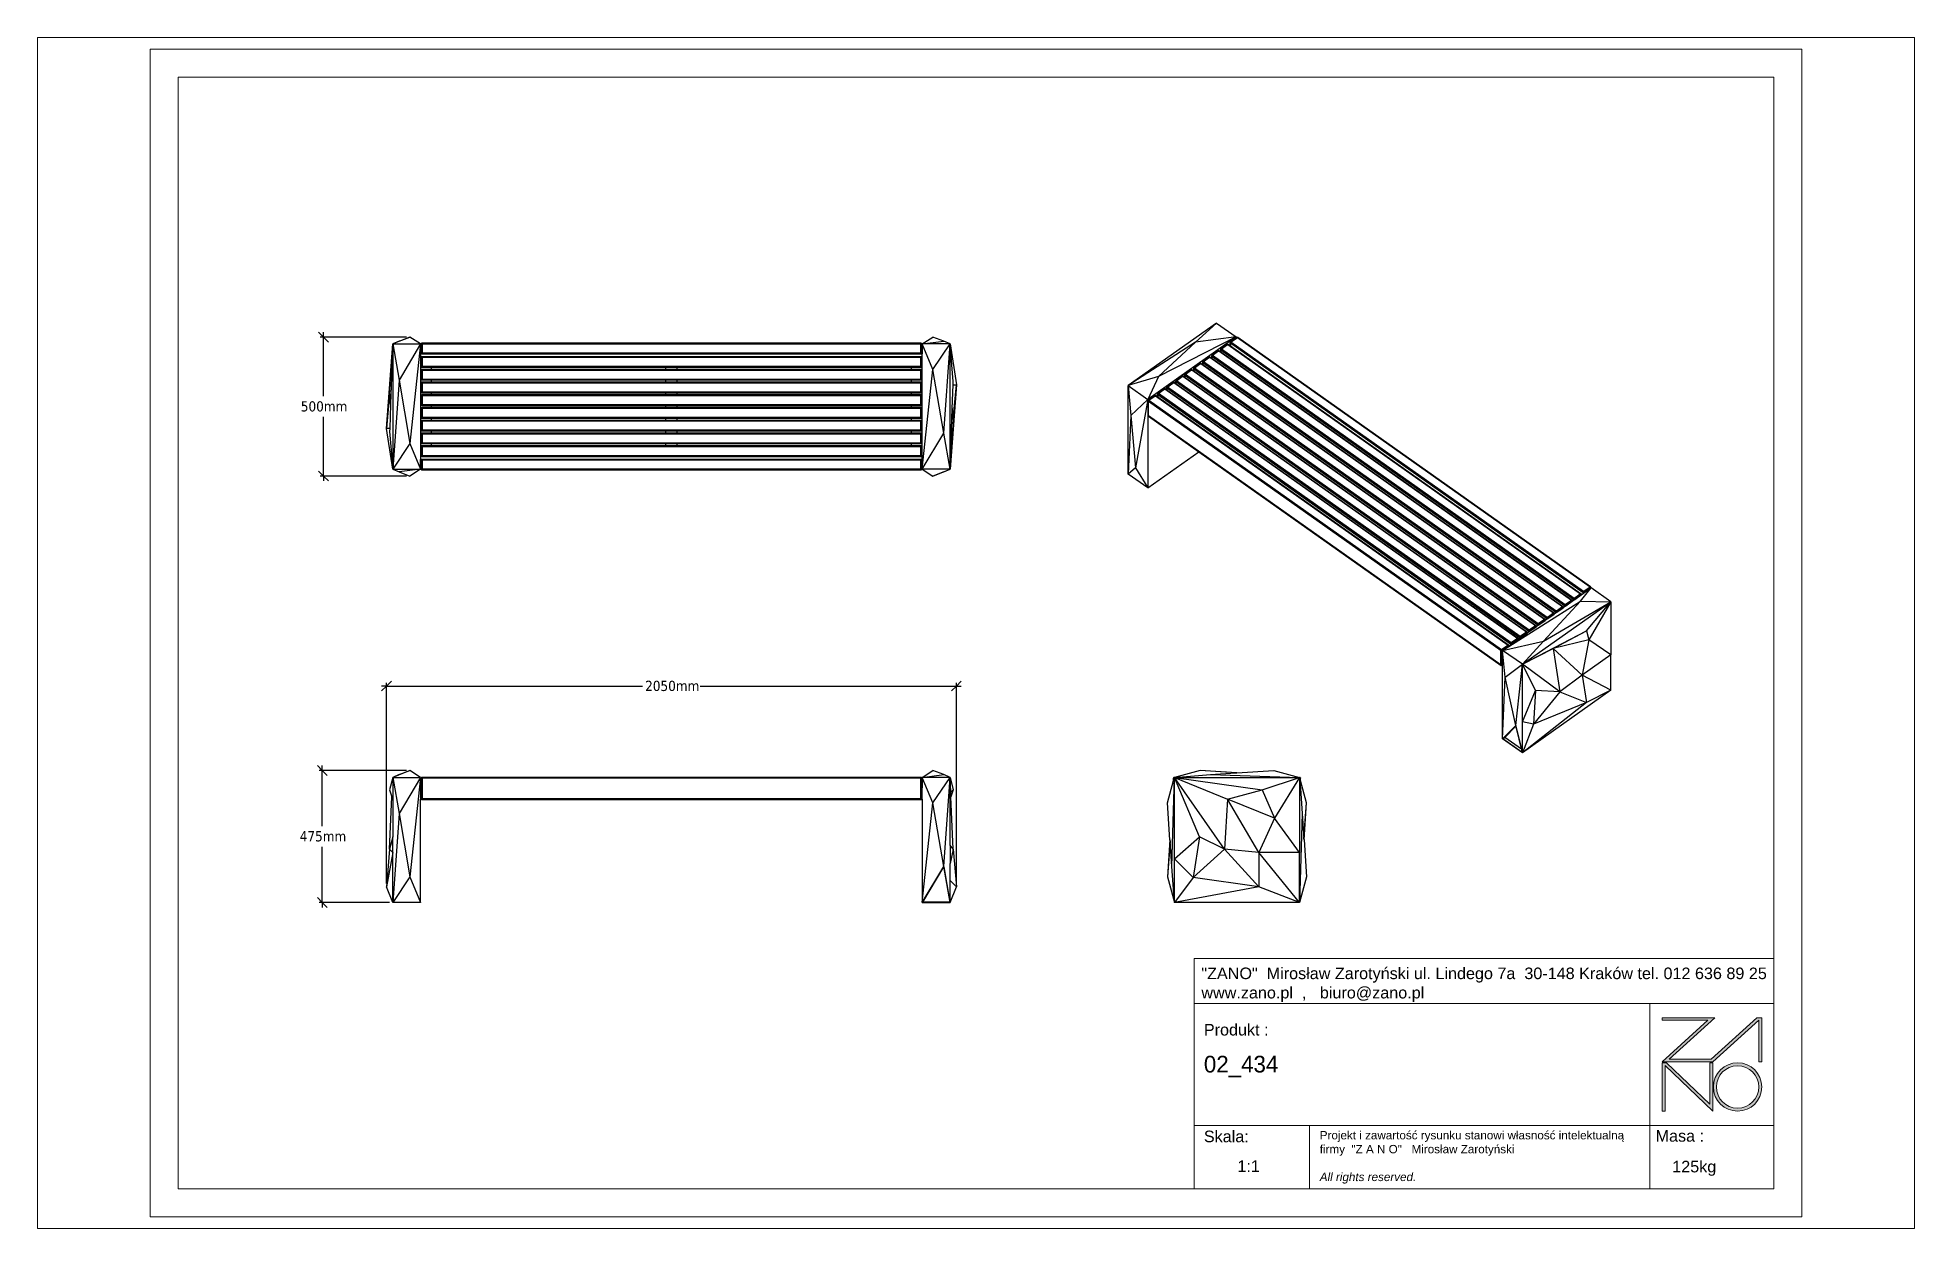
# Paper-space layout 'Layout2' of a CAD drawing. Header units: millimetres. Extents: x 40 to 364, y 26 to 231.
# The model-space entities are those that its viewports show. They can reach past a viewport. Long polylines and large blocks are cut down to what shows.
import ezdxf

# ---------------------------------------------------------------- set-up
doc = ezdxf.new("R2010")
doc.units = ezdxf.units.MM
doc.layers.add('tabelka', color=155, linetype='Continuous')
doc.styles.add('Tahoma', font='Tahoma')

psp = doc.layouts.new('Layout2')

msp = doc.modelspace()

# ---------------------------------------------------------------- texts
at = {"color": 250, "true_color": 0x3f3f3f, "char_height": 36.79, "attachment_point": 7, "style": 'Tahoma'}
for s, insert in [('500mm', (3981.4, -748)), ('2050mm', (5219.9, -1753.5)), ('475mm', (3977.5, -2294.5))]:
    msp.add_mtext(s, dxfattribs=dict(at, insert=insert))

# ---------------------------------------------------------------- blocks, each defined once
blk = doc.blocks.new('zano')
at = {"layer": 'Defpoints', "lineweight": 5}
for points in [[(6270.2, 3716.2), (6270.2, 3707.4), (6434.8, 3707.4), (6270.2, 3558.4), (6452.4, 3558.4), (6617.9, 3708.2), (6617.9, 3558.4), (6628.6, 3558.4), (6628.6, 3716.2), (6610.7, 3716.2), (6446.1, 3567.2), (6295.4, 3567.2), (6459.9, 3716.2), (6270.2, 3716.2), (6270.2, 3707.4)], [(6270.2, 3554.4), (6286.2, 3554.4), (6441.7, 3405.6), (6441.7, 3554.4), (6452.4, 3554.4), (6452.4, 3380.5), (6281, 3544.6), (6281, 3380.5), (6270.2, 3380.5)]]:
    blk.add_hatch(color=251, dxfattribs=at).paths.add_polyline_path(points)
h = blk.add_hatch(color=251, dxfattribs=at)
h.paths.add_polyline_path([(6454.7, 3467.4, 1), (6628.6, 3467.4, 1)])
h.paths.add_polyline_path([(6617.9, 3467.4, -1), (6465.4, 3467.4, -1)], flags=16)
at = {"layer": 'Defpoints', "color": 251, "lineweight": 5}
blk.add_lwpolyline([(6434.8, 3707.4), (6270.2, 3558.4), (6452.4, 3558.4), (6617.9, 3708.2), (6617.9, 3558.4), (6628.6, 3558.4), (6628.6, 3716.2), (6610.7, 3716.2), (6446.1, 3567.2), (6295.4, 3567.2), (6459.9, 3716.2), (6270.2, 3716.2), (6270.2, 3707.4), (6432.1, 3707.4)], dxfattribs=at)
for points in [[(6270.2, 3716.2), (6270.2, 3707.4), (6434.8, 3707.4), (6270.2, 3558.4), (6452.4, 3558.4), (6617.9, 3708.2), (6617.9, 3558.4), (6628.6, 3558.4), (6628.6, 3716.2), (6610.7, 3716.2), (6446.1, 3567.2), (6295.4, 3567.2), (6459.9, 3716.2), (6270.2, 3716.2), (6270.2, 3707.4)], [(6270.2, 3554.4), (6286.2, 3554.4), (6441.7, 3405.6), (6441.7, 3554.4), (6452.4, 3554.4), (6452.4, 3380.5), (6281, 3544.6), (6281, 3380.5), (6270.2, 3380.5)]]:
    blk.add_lwpolyline(points, close=True, dxfattribs=at)
for radius in [87, 76.3]:
    blk.add_circle((6541.7, 3467.4), radius, dxfattribs=at)
blk = doc.blocks.new('TABELA')
at = {"layer": 'tabelka', "lineweight": 5}
for p, q in [((4587.4, 3929.4), (6672.4, 3929.4)), ((4587.4, 3767.6), (4587.4, 3929.4)), ((4587.4, 3929.4), (6672.4, 3929.4)), ((6226.5, 3767.6), (6226.5, 3329)), ((4587.4, 3329), (6672.4, 3329)), ((5001.6, 3329), (5001.6, 3100.4)), ((6226.5, 3329), (6226.5, 3100.4))]:
    blk.add_line(p, q, dxfattribs=at)
blk.add_lwpolyline([(4587.4, 3767.6), (6672.4, 3767.6), (6672.4, 3100.4), (4587.4, 3100.4)], close=True, dxfattribs=at)
blk.add_blockref('zano', (0, 0))
at = {"layer": 'tabelka', "lineweight": 5, "attachment_point": 1}
for s, insert, char_height, width in [('{\\fArial|b0|i0|c238|p34;"ZANO"  Mirosław Zarotyński ul. Lindego 7a  30-148 Kraków tel. 012 636 89 25\\Pwww.zano.pl  ,   biuro@zano.pl}', (4613, 3896.9), 41.595, 2040.38), ('{\\fArial|b0|i0|c238|p34;Produkt : }', (4622, 3694.1), 41.595, 265.273), ('{\\fCentury Gothic|b0|i0|c238|p34;02_434 }', (4622, 3579.5), 60, 713.135), ('{\\fArial|b0|i0|c238|p34;Skala: }', (4622, 3310.3), 41.595, 191.675), ('{\\fArial|b0|i0|c238|p34;Masa :}', (6246.7, 3312.2), 41.595, 200.457), ('{\\fArial|b0|i0|c238|p34;1:1}', (4742.5, 3203.5), 41.595, 42.482), ('{\\fArial|b0|i0|c238|p34;125kg}', (6306.7, 3201.8), 41.595, 42.482)]:
    blk.add_mtext(s, dxfattribs=dict(at, insert=insert, char_height=char_height, width=width))
at = {"layer": 'tabelka', "color": 1, "lineweight": 5, "insert": (5038.9, 3308.9), "char_height": 30, "width": 1186.12, "attachment_point": 1}
blk.add_mtext('{\\fArial|b0|i0|c0|p34;Projekt i zawartość rysunku stanowi własność intelektualną firmy \\fArial|b0|i0|c238|p34; "Z A N O"   Mirosław Zarotyński\\fArial|b0|i1|c238|p34;\\P\\PAll rights reserved.}', dxfattribs=at)

# ---------------------------------------------------------------- linework, layer by layer
at = {"color": 250, "true_color": 0x3f3f3f}
for p, q in [((4044.9, -462), (4062.6, -479.7)), ((4062.6, -479.7), (4062.6, -462)), ((4362, -479.7), (4050.8, -479.7)), ((4062.6, -479.7), (4080.4, -497.5)), ((4062.6, -692.7), (4062.6, -479.7)), ((4062.6, -979.5), (4062.6, -766.5)), ((4062.6, -979.5), (4044.9, -961.7)), ((4362, -979.5), (4050.8, -979.5)), ((4080.4, -997.2), (4062.6, -979.5)), ((4062.6, -979.5), (4062.6, -997.2)), ((4271.7, -1752.8), (4289.4, -1735.1)), ((4289.4, -1735.1), (4271.7, -1735.1)), ((4289.4, -1735.1), (4307.1, -1717.4)), ((4289.4, -2445.4), (4289.4, -1723.3)), ((4289.4, -1735.1), (5211, -1735.1)), ((5417.8, -1735.1), (6339.4, -1735.1)), ((6339.4, -1735.1), (6321.7, -1752.8)), ((6357.1, -1717.4), (6339.4, -1735.1)), ((6339.4, -2445.4), (6339.4, -1723.3)), ((6339.4, -1735.1), (6357.1, -1735.1)), ((4041, -2020.9), (4058.7, -2038.6)), ((4058.7, -2038.6), (4058.7, -2020.9)), ((4362, -2038.6), (4046.9, -2038.6)), ((4058.7, -2038.6), (4076.5, -2056.4)), ((4058.7, -2239.1), (4058.7, -2038.6)), ((4058.7, -2513.5), (4058.7, -2313)), ((4058.7, -2513.5), (4041, -2495.8)), ((4300.1, -2513.5), (4046.9, -2513.5)), ((4076.5, -2531.2), (4058.7, -2513.5)), ((4058.7, -2513.5), (4058.7, -2531.2))]:
    msp.add_line(p, q, dxfattribs=at)
for p, q in [((7275.5, -429.2), (6957.3, -654.2)), ((7275.5, -429.2), (7199.9, -498.6)), ((7275.5, -429.2), (7346.2, -479.2)), ((4289.4, -808.4), (4311.9, -504.6)), ((4300.7, -684.6), (4311.9, -504.6)), ((4311.9, -504.6), (4305.4, -685.8)), ((4373.8, -479.7), (4311.9, -504.6)), ((4334.8, -494.7), (4311.9, -504.6)), ((4311.9, -504.6), (4411.9, -504.6)), ((4311.9, -504.6), (4334.8, -634.4)), ((4311.9, -504.6), (4311.9, -954.6)), ((4334.8, -494.7), (4373.8, -479.7)), ((4411.9, -504.6), (4334.8, -634.4)), ((4411.9, -504.6), (4373.8, -479.7)), ((4411.9, -504.6), (4373.8, -862.4)), ((4411.9, -539.6), (4411.9, -504.6)), ((4417.4, -539.6), (4411.9, -539.6)), ((4411.9, -539.6), (4411.9, -919.6)), ((4414.5, -503.8), (4414.4, -504.6)), ((4414.4, -504.6), (4414.4, -536.6)), ((4414.4, -504.6), (4414.5, -504.6)), ((4414.5, -537.4), (4414.4, -536.6)), ((4414.4, -536.6), (4414.5, -536.6)), ((4414.5, -503.8), (4414.8, -503.1)), ((4414.8, -503.5), (4414.5, -503.8)), ((4414.8, -503.5), (4414.5, -504.6)), ((4414.5, -503.8), (4414.5, -504.6)), ((4414.8, -504.6), (4414.5, -504.6)), ((4414.5, -504.6), (4414.5, -536.6)), ((4414.5, -537.4), (4414.5, -536.6)), ((4414.8, -536.6), (4414.5, -536.6)), ((4414.5, -536.6), (4414.8, -537.8)), ((4414.8, -538.1), (4414.5, -537.4)), ((4414.8, -537.8), (4414.5, -537.4)), ((4414.8, -503.1), (4415.3, -502.5)), ((4415.4, -502.5), (4414.8, -503.5)), ((4415.3, -502.5), (4414.8, -503.5)), ((4414.8, -503.1), (4414.8, -503.5)), ((4414.8, -503.5), (4415.4, -503.5)), ((4414.8, -504.6), (4414.8, -503.5)), ((4414.8, -504.6), (4415.4, -503.5)), ((4414.8, -536.6), (4414.8, -504.6)), ((4415.3, -504.6), (4414.8, -504.6)), ((4414.8, -536.6), (4415.3, -536.6)), ((4415.1, -537.1), (4414.8, -536.6)), ((4414.8, -537.8), (4414.8, -536.6)), ((4415.1, -537.1), (4414.8, -537.8)), ((4414.8, -538.1), (4414.8, -537.8)), ((4415.4, -537.8), (4414.8, -537.8)), ((4414.8, -537.8), (4415.4, -538.7)), ((4414.8, -537.8), (4415.2, -538.4)), ((4414.8, -538.1), (4415.3, -538.7)), ((4415.2, -538.4), (4414.8, -538.1)), ((4415.3, -536.6), (4415.1, -537.1)), ((4415.2, -538.4), (4415.3, -538.7)), ((4415.4, -538.7), (4415.2, -538.4)), ((4415.9, -502), (4415.3, -502.5)), ((4415.4, -502.5), (4415.3, -502.5)), ((4415.3, -504.6), (4415.4, -503.5)), ((4415.3, -504.6), (4415.7, -504.1)), ((4415.9, -504.6), (4415.3, -504.6)), ((4415.3, -504.6), (4415.3, -536.6)), ((4415.4, -537.8), (4415.3, -536.6)), ((4415.9, -536.6), (4415.3, -536.6)), ((4415.9, -539.2), (4415.3, -538.7)), ((4415.3, -538.7), (4415.4, -538.7)), ((4415.3, -538.7), (4415.7, -539)), ((4415.4, -502.5), (4416.3, -501.8)), ((4415.4, -502.5), (4415.9, -502)), ((4415.9, -502.5), (4415.4, -502.5)), ((4415.4, -503.5), (4415.9, -502.5)), ((4415.4, -503.5), (4416.3, -503.5)), ((4415.4, -537.8), (4415.9, -536.6)), ((4415.9, -538.7), (4415.4, -537.8)), ((4416.3, -537.8), (4415.4, -537.8)), ((4415.9, -538.7), (4415.4, -538.7)), ((4415.4, -538.7), (4416.3, -539.4)), ((4415.7, -539), (4415.4, -538.7)), ((4415.7, -504.1), (4416.3, -503.5)), ((4415.9, -504.6), (4415.7, -504.1)), ((4415.9, -539.2), (4415.7, -539)), ((4415.7, -539), (4416.3, -539.4)), ((4415.9, -502.5), (4416.6, -501.8)), ((4416.3, -501.8), (4415.9, -502)), ((4416.6, -502.5), (4415.9, -502.5)), ((4415.9, -504.6), (4416.3, -503.5)), ((4415.9, -536.6), (4415.9, -504.6)), ((4416.6, -504.6), (4415.9, -504.6)), ((4416.3, -537.8), (4415.9, -536.6)), ((4416.6, -536.6), (4415.9, -536.6)), ((4416.6, -539.4), (4415.9, -538.7)), ((4416.6, -538.7), (4415.9, -538.7)), ((4416.3, -539.4), (4415.9, -539.2)), ((4417.4, -501.6), (4416.3, -501.8)), ((4416.3, -501.8), (4416.6, -501.7)), ((4416.3, -501.8), (4416.6, -501.8)), ((4416.3, -503.5), (4416.6, -502.5)), ((4417.4, -503.1), (4416.3, -503.5)), ((4416.6, -504.6), (4416.3, -503.5)), ((4416.3, -503.5), (4417.4, -503.8)), ((4416.3, -537.8), (4416.6, -536.6)), ((4416.3, -537.8), (4417.4, -537.4)), ((4416.6, -538.7), (4416.3, -537.8)), ((4417.4, -538.1), (4416.3, -537.8)), ((4416.3, -537.8), (4417.4, -538.7)), ((4416.6, -539.5), (4416.3, -539.4)), ((4416.6, -539.4), (4416.3, -539.4)), ((4416.3, -539.4), (4417.4, -539.6)), ((4417.4, -501.6), (4416.6, -501.7)), ((4416.6, -501.8), (4417.4, -501.6)), ((4417, -501.8), (4416.6, -501.8)), ((4416.6, -502.5), (4417, -501.8)), ((4416.6, -502.5), (4417.4, -502.5)), ((4417, -502.8), (4416.6, -502.5)), ((4417.4, -503.8), (4416.6, -504.6)), ((4417.4, -504.6), (4416.6, -504.6)), ((4416.6, -536.6), (4416.6, -504.6)), ((4417.4, -537.4), (4416.6, -536.6)), ((4417.4, -536.6), (4416.6, -536.6)), ((4417, -539.4), (4416.6, -538.7)), ((4417.4, -538.7), (4416.6, -538.7)), ((4417.2, -539.1), (4416.6, -538.7)), ((4416.6, -539.4), (4417, -539.4)), ((4417.4, -539.6), (4416.6, -539.4)), ((4417.4, -539.6), (4416.6, -539.5)), ((4417.4, -501.6), (4417, -501.8)), ((4417, -501.8), (4417.4, -501.7)), ((4417, -501.8), (4417.4, -502)), ((4417.2, -502.1), (4417, -501.8)), ((4417.4, -502.5), (4417, -502.8)), ((4417.4, -503.1), (4417, -502.8)), ((4417.2, -539.1), (4417, -539.4)), ((4417, -539.4), (4417.4, -539.2)), ((4417, -539.4), (4417.4, -539.6)), ((4417, -539.4), (4417.4, -539.5)), ((4417.2, -502.1), (4417.4, -502)), ((4417.4, -502.5), (4417.2, -502.1)), ((4417.4, -539.2), (4417.2, -539.1)), ((4417.4, -501.6), (5314.4, -501.6)), ((4417.4, -501.6), (4417.4, -501.7)), ((4417.4, -501.7), (5314.4, -501.6)), ((4417.4, -502), (4417.4, -501.7)), ((6211.4, -501.7), (4417.4, -501.7)), ((4417.4, -502), (4417.4, -502.5)), ((6211.4, -502), (4417.4, -502)), ((4417.4, -502.5), (4417.4, -503.1)), ((4417.4, -502.5), (6211.4, -502.5)), ((4417.4, -503.8), (4417.4, -503.1)), ((6211.4, -503.1), (4417.4, -503.1)), ((4417.4, -504.6), (4417.4, -503.8)), ((4417.4, -503.8), (6211.4, -503.8)), ((6211.4, -504.6), (4417.4, -504.6)), ((4417.4, -504.6), (4417.4, -536.6)), ((4417.4, -536.6), (6211.4, -536.6)), ((4417.4, -537.4), (4417.4, -536.6)), ((4417.4, -538.1), (4417.4, -537.4)), ((6211.4, -537.4), (4417.4, -537.4)), ((4417.4, -538.7), (4417.4, -538.1)), ((4417.4, -538.1), (6211.4, -538.1)), ((4417.4, -539.2), (4417.4, -538.7)), ((6211.4, -538.7), (4417.4, -538.7)), ((4417.4, -539.2), (4417.4, -539.5)), ((4417.4, -539.2), (6211.4, -539.2)), ((4417.4, -539.5), (4417.4, -539.6)), ((4417.4, -539.5), (6211.4, -539.5)), ((5314.4, -539.6), (4417.4, -539.5)), ((5314.4, -539.6), (4417.4, -539.6)), ((5314.4, -501.6), (6211.4, -501.6)), ((5314.4, -501.6), (6211.4, -501.7)), ((6211.4, -539.5), (5314.4, -539.6)), ((6211.4, -539.6), (5314.4, -539.6)), ((6211.4, -501.6), (6211.4, -501.7)), ((6211.4, -501.6), (6212.5, -501.8)), ((6212.2, -501.8), (6211.4, -501.6)), ((6211.4, -501.6), (6212.2, -501.7)), ((6211.4, -501.6), (6211.8, -501.8)), ((6211.4, -502), (6211.4, -501.7)), ((6211.8, -501.8), (6211.4, -501.7)), ((6211.8, -501.8), (6211.4, -502)), ((6211.4, -502.5), (6211.4, -502)), ((6212.2, -502.5), (6211.4, -502)), ((6211.4, -503.1), (6211.4, -502.5)), ((6211.4, -502.5), (6212.2, -502.5)), ((6211.4, -502.5), (6211.8, -502.8)), ((6211.4, -503.8), (6211.4, -503.1)), ((6211.4, -503.1), (6212.5, -503.5)), ((6212.5, -503.5), (6211.4, -503.8)), ((6211.4, -504.6), (6211.4, -503.8)), ((6212.2, -504.6), (6211.4, -503.8)), ((6211.4, -536.6), (6211.4, -504.6)), ((6212.2, -504.6), (6211.4, -504.6)), ((6211.4, -537.4), (6211.4, -536.6)), ((6211.4, -536.6), (6212.2, -536.6)), ((6211.4, -537.4), (6212.2, -536.6)), ((6211.4, -538.1), (6211.4, -537.4)), ((6212.5, -537.8), (6211.4, -537.4)), ((6212.5, -537.8), (6211.4, -538.1)), ((6211.4, -538.7), (6211.4, -538.1)), ((6212.2, -538.7), (6211.4, -538.1)), ((6211.4, -539.2), (6211.4, -538.7)), ((6212.2, -538.7), (6211.4, -538.7)), ((6211.4, -538.7), (6211.6, -539.1)), ((6211.4, -539.2), (6211.6, -539.1)), ((6211.4, -539.5), (6211.4, -539.2)), ((6211.8, -539.4), (6211.4, -539.2)), ((6212.5, -539.4), (6211.4, -539.6)), ((6211.4, -539.6), (6212.2, -539.4)), ((6211.4, -539.5), (6211.8, -539.4)), ((6211.8, -539.4), (6211.4, -539.6)), ((6212.2, -539.5), (6211.4, -539.6)), ((6211.4, -539.6), (6211.4, -539.5)), ((6216.9, -539.6), (6211.4, -539.6)), ((6211.6, -539.1), (6211.8, -539.4)), ((6212.2, -501.8), (6211.8, -501.8)), ((6211.8, -501.8), (6212.2, -502.5)), ((6211.8, -502.8), (6212.2, -502.5)), ((6211.8, -502.8), (6212.5, -503.5)), ((6212.2, -538.7), (6211.8, -539.4)), ((6212.2, -539.4), (6211.8, -539.4)), ((6212.5, -501.8), (6212.2, -501.7)), ((6212.9, -502.5), (6212.2, -501.8)), ((6212.5, -501.8), (6212.2, -501.8)), ((6212.9, -502.5), (6212.2, -502.5)), ((6212.2, -502.5), (6212.5, -503.5)), ((6212.5, -503.5), (6212.2, -504.6)), ((6212.2, -504.6), (6212.2, -536.6)), ((6212.9, -504.6), (6212.2, -504.6)), ((6212.9, -536.6), (6212.2, -536.6)), ((6212.2, -536.6), (6212.5, -537.8)), ((6212.5, -537.8), (6212.2, -538.7)), ((6212.9, -538.7), (6212.2, -538.7)), ((6212.2, -539.4), (6212.9, -538.7)), ((6212.2, -539.4), (6212.5, -539.4)), ((6212.5, -539.4), (6212.2, -539.5)), ((6212.5, -501.8), (6212.9, -502)), ((6213.4, -502.5), (6212.5, -501.8)), ((6213.1, -502.2), (6212.5, -501.8)), ((6212.5, -503.5), (6213.4, -503.5)), ((6212.9, -504.6), (6212.5, -503.5)), ((6213.5, -536.6), (6212.5, -537.8)), ((6212.9, -536.6), (6212.5, -537.8)), ((6213.4, -537.8), (6212.5, -537.8)), ((6212.5, -539.4), (6213.4, -538.7)), ((6213.1, -539), (6212.5, -539.4)), ((6212.5, -539.4), (6212.9, -539.2)), ((6212.9, -502), (6213.5, -502.5)), ((6213.1, -502.2), (6212.9, -502)), ((6213.4, -503.5), (6212.9, -502.5)), ((6213.4, -502.5), (6212.9, -502.5)), ((6212.9, -504.6), (6213.4, -503.5)), ((6212.9, -536.6), (6212.9, -504.6)), ((6213.5, -504.6), (6212.9, -504.6)), ((6213.5, -536.6), (6212.9, -536.6)), ((6212.9, -538.7), (6213.4, -537.8)), ((6212.9, -539.2), (6213.5, -538.7)), ((6213.4, -538.7), (6212.9, -538.7)), ((6212.9, -539.2), (6213.1, -539)), ((6213.4, -502.5), (6213.1, -502.2)), ((6213.5, -502.5), (6213.1, -502.2)), ((6213.1, -539), (6213.4, -538.7)), ((6213.4, -502.5), (6213.5, -502.5)), ((6214, -503.5), (6213.4, -502.5)), ((6213.6, -502.8), (6213.4, -502.5)), ((6213.4, -503.5), (6214, -503.5)), ((6213.5, -504.6), (6213.4, -503.5)), ((6213.4, -537.8), (6213.5, -536.6)), ((6213.4, -537.8), (6214, -536.6)), ((6214, -537.8), (6213.4, -537.8)), ((6213.4, -538.7), (6214, -537.8)), ((6213.5, -538.7), (6213.4, -538.7)), ((6213.5, -502.5), (6213.6, -502.8)), ((6213.5, -502.5), (6214, -503.1)), ((6213.5, -504.6), (6214, -503.5)), ((6214, -504.6), (6213.5, -504.6)), ((6213.5, -504.6), (6213.5, -536.6)), ((6214, -536.6), (6213.5, -536.6)), ((6214, -537.8), (6213.5, -538.7)), ((6213.5, -538.7), (6214, -538.1)), ((6214, -503.1), (6213.6, -502.8)), ((6214.3, -503.8), (6214, -503.1)), ((6214, -503.1), (6214, -503.5)), ((6214, -504.6), (6214, -503.5)), ((6214.3, -504.6), (6214, -503.5)), ((6214, -503.5), (6214.3, -503.8)), ((6214, -536.6), (6214, -504.6)), ((6214.3, -504.6), (6214, -504.6)), ((6214, -536.6), (6214.3, -536.6)), ((6214.3, -536.6), (6214, -537.8)), ((6214, -537.8), (6214, -536.6)), ((6214.3, -537.4), (6214, -538.1)), ((6214, -537.8), (6214.3, -537.4)), ((6214, -538.1), (6214, -537.8)), ((6214.3, -503.8), (6214.3, -504.6)), ((6214.4, -504.6), (6214.3, -503.8)), ((6214.4, -504.6), (6214.3, -504.6)), ((6214.3, -536.6), (6214.3, -504.6)), ((6214.4, -536.6), (6214.3, -537.4)), ((6214.3, -536.6), (6214.4, -536.6)), ((6214.3, -537.4), (6214.3, -536.6)), ((6214.4, -504.6), (6214.4, -536.6)), ((6216.9, -504.6), (6255, -479.7)), ((6216.9, -504.6), (6294, -494.7)), ((6216.9, -504.6), (6216.9, -539.6)), ((6255, -596.8), (6216.9, -504.6)), ((6316.9, -504.6), (6216.9, -504.6)), ((6216.9, -919.6), (6216.9, -539.6)), ((6294, -494.7), (6255, -479.7)), ((6255, -596.8), (6316.9, -504.6)), ((6316.9, -504.6), (6294, -494.7)), ((6294, -824.8), (6316.9, -504.6)), ((6316.9, -504.6), (6339.4, -650.9)), ((6316.9, -954.6), (6316.9, -504.6)), ((6328.1, -639.6), (6316.9, -504.6)), ((7199.9, -498.6), (6957.3, -654.2)), ((7346.2, -479.2), (7028, -704.2)), ((7346.2, -479.2), (7066.2, -621.5)), ((7199.9, -498.6), (7066.2, -621.5)), ((7346.2, -479.2), (7199.9, -498.6)), ((7258.8, -545), (7281.4, -529)), ((7259.2, -544.8), (7281.8, -528.8)), ((7259.6, -544.8), (7282.2, -528.8)), ((7260.1, -544.9), (7282.7, -528.9)), ((7283.3, -529.2), (7260.7, -545.2)), ((7281.4, -529), (7281.8, -528.8)), ((7282.7, -528.4), (7281.8, -528.8)), ((7281.8, -528.8), (7281.9, -528.8)), ((7282, -528.7), (7281.9, -528.8)), ((7281.9, -528.8), (7282.2, -528.8)), ((7282, -528.7), (7282.4, -528.6)), ((7282.2, -528.8), (7282.3, -528.7)), ((7282.2, -528.8), (7282.7, -528.9)), ((7282.3, -528.7), (7283.3, -528.4)), ((7282.3, -528.7), (7282.4, -528.6)), ((7282.4, -528.6), (7283.3, -528.4)), ((7282.7, -528.4), (7283.3, -528.4)), ((7282.7, -528.9), (7283.3, -528.4)), ((7282.7, -528.9), (7283.3, -529.2)), ((7283.8, -528.9), (7282.7, -528.9)), ((7283.3, -528.4), (7284.2, -528.5)), ((7283.3, -528.4), (7284.3, -528.8)), ((7283.3, -528.4), (7283.8, -528.9)), ((7283.8, -528.9), (7283.3, -529.2)), ((7917.6, -977.7), (7283.3, -529.2)), ((7284.3, -528.8), (7283.8, -528.9)), ((7917.6, -977.7), (7283.8, -528.9)), ((7283.8, -528.9), (8552.4, -1425.9)), ((7284.2, -528.5), (7284.8, -528.8)), ((7284.2, -528.5), (7284.3, -528.8)), ((7284.8, -528.8), (7284.3, -528.8)), ((7284.3, -528.8), (8552.9, -1425.8)), ((7285.1, -529), (7284.8, -528.8)), ((7284.8, -528.8), (8553.3, -1425.8)), ((7285.1, -529), (7290, -532.5)), ((7290, -524.5), (7290.1, -524)), ((7290, -524.5), (7290.1, -525)), ((7290, -532.5), (7290, -524.5)), ((7290, -524.5), (7290.1, -524.6)), ((7290, -532.5), (7290.1, -532.5)), ((7290.2, -523.8), (7290.1, -523.9)), ((7290.1, -523.9), (7290.2, -524)), ((7290.2, -524), (7290.1, -524)), ((7290.1, -524), (7290.3, -525)), ((7290.1, -524), (7290.1, -524.6)), ((7290.1, -524.6), (7290.3, -525)), ((7290.1, -524.6), (7290.1, -525)), ((7290.1, -525), (7290.3, -525)), ((7290.1, -525), (7290.4, -525.5)), ((7290.1, -525), (7290.1, -532.5)), ((7290.1, -532.5), (7290.4, -532.8)), ((7290.4, -523), (7290.2, -523.8)), ((7290.2, -524), (7290.5, -523.7)), ((7290.2, -523.8), (7290.2, -524)), ((7290.3, -525), (7290.5, -524.9)), ((7290.3, -525), (7290.4, -525.5)), ((7290.3, -525), (7290.4, -525.2)), ((7291.2, -522.1), (7290.4, -523)), ((7291, -522.4), (7290.4, -523)), ((7290.8, -522.7), (7290.4, -523)), ((7290.4, -525.2), (7290.9, -526)), ((7290.4, -525.2), (7290.4, -525.5)), ((7290.4, -525.5), (7290.9, -526)), ((7290.4, -532.8), (7290.4, -525.5)), ((7290.4, -532.8), (7290.9, -533.1)), ((7290.8, -522.7), (7290.5, -523.7)), ((7290.5, -523.7), (7291, -523.7)), ((7290.5, -523.7), (7290.5, -524.9)), ((7290.5, -524.9), (7290.8, -524.9)), ((7290.5, -524.9), (7290.9, -526)), ((7292, -521.9), (7290.8, -522.7)), ((7291.5, -521.9), (7290.8, -522.7)), ((7291.5, -522.7), (7290.8, -522.7)), ((7290.8, -524.9), (7291, -523.7)), ((7290.8, -524.9), (7290.9, -524.8)), ((7290.9, -526), (7290.8, -524.9)), ((7290.8, -524.9), (7290.9, -525.2)), ((7290.9, -524.8), (7291.2, -524.7)), ((7290.9, -525.2), (7290.9, -524.8)), ((7290.9, -525.2), (7291, -525.4)), ((7291, -525.4), (7290.9, -526)), ((7290.9, -526), (7290.9, -533.1)), ((7925.2, -974.5), (7290.9, -526)), ((7290.9, -533.1), (8553.7, -1426)), ((7291.5, -521.9), (7291, -522.4)), ((7291, -522.4), (7291.2, -522.1)), ((7291, -523.7), (7291.5, -522.7)), ((7291, -523.7), (7291.5, -524)), ((7291, -523.7), (7291.2, -524.7)), ((7291.2, -524.7), (7291, -525.4)), ((7291, -525.4), (8559.5, -1422.4)), ((7925.2, -974.5), (7291, -525.4)), ((7291.2, -522.1), (7313.8, -506.1)), ((7291.2, -522.1), (7291.5, -521.9)), ((7291.5, -524), (7291.2, -524.7)), ((7291.2, -524.7), (8559.8, -1421.7)), ((7291.5, -521.9), (7314.2, -505.9)), ((7291.5, -521.9), (7292, -521.9)), ((7292, -521.9), (7291.5, -522.7)), ((7291.5, -522.7), (7292.5, -522)), ((7291.5, -522.7), (7292, -523.4)), ((7292.5, -522.8), (7291.5, -522.7)), ((7291.5, -524), (7291.5, -522.7)), ((7292, -523.4), (7291.5, -524)), ((8560.1, -1421), (7291.5, -524)), ((7292, -521.9), (7314.6, -505.9)), ((7292, -521.9), (7292.5, -522)), ((7292.5, -522.8), (7292, -523.4)), ((7292, -523.4), (8560.5, -1420.4)), ((7292.5, -522), (7315.1, -506)), ((7292.5, -522), (7293, -522.3)), ((7292.5, -522), (7292.5, -522.8)), ((7293, -522.3), (7292.5, -522.8)), ((8561, -1419.8), (7292.5, -522.8)), ((7315.7, -506.3), (7293, -522.3)), ((7293, -522.3), (8561.6, -1419.3)), ((7313.8, -506.1), (7314.2, -505.9)), ((7315.1, -505.5), (7314.2, -505.9)), ((7314.2, -505.9), (7315.7, -505.5)), ((7314.2, -505.9), (7314.6, -505.9)), ((7314.6, -505.9), (7315.7, -505.5)), ((7314.6, -505.9), (7315.1, -506)), ((7315.1, -505.5), (7315.7, -505.5)), ((7315.1, -506), (7315.7, -505.5)), ((7315.1, -506), (7315.7, -506.3)), ((7316.2, -506), (7315.1, -506)), ((7315.7, -505.5), (7316.6, -505.6)), ((7315.7, -505.5), (7316.7, -505.9)), ((7315.7, -505.5), (7316.2, -506)), ((7316.2, -506), (7315.7, -506.3)), ((7949.9, -954.8), (7315.7, -506.3)), ((7316.7, -505.9), (7316.2, -506)), ((7949.9, -954.8), (7316.2, -506)), ((7316.2, -506), (8584.8, -1403)), ((7316.6, -505.6), (7317.2, -505.9)), ((7316.6, -505.6), (7316.7, -505.9)), ((7317.2, -505.9), (7316.7, -505.9)), ((7316.7, -505.9), (8585.3, -1402.9)), ((7317.5, -506.1), (7317.2, -505.9)), ((7317.2, -505.9), (8585.7, -1402.9)), ((7317.5, -506.1), (7324.5, -511)), ((7324.5, -500.1), (7324.6, -499.7)), ((7324.6, -500.7), (7324.5, -500.1)), ((7324.5, -500.1), (7324.5, -511)), ((7324.5, -500.1), (7324.6, -500.3)), ((7324.5, -511), (7324.6, -511.1)), ((7324.9, -498.6), (7324.6, -499.5)), ((7324.9, -499.4), (7324.6, -499.6)), ((7324.6, -499.6), (7324.6, -499.5)), ((7324.6, -499.5), (7324.6, -499.6)), ((7324.6, -499.6), (7324.6, -499.6)), ((7324.6, -499.6), (7324.6, -499.7)), ((7324.6, -499.7), (7324.8, -500.6)), ((7324.6, -500.3), (7324.6, -499.7)), ((7324.6, -500.7), (7324.6, -500.3)), ((7324.6, -500.3), (7324.8, -500.6)), ((7324.8, -500.6), (7324.6, -500.7)), ((7324.6, -511.1), (7324.6, -500.7)), ((7324.9, -501.2), (7324.6, -500.7)), ((7324.6, -511.1), (7324.9, -511.3)), ((7324.9, -500.5), (7324.8, -500.6)), ((7324.9, -501.2), (7324.8, -500.6)), ((7324.8, -500.6), (7324.9, -500.8)), ((7325.6, -497.7), (7324.9, -498.6)), ((7325.5, -498.1), (7324.9, -498.6)), ((7325.3, -498.3), (7324.9, -498.6)), ((7324.9, -499.4), (7325.3, -498.3)), ((7324.9, -500.5), (7324.9, -499.4)), ((7325.4, -499.4), (7324.9, -499.4)), ((7325.4, -501.6), (7324.9, -500.5)), ((7325.2, -500.5), (7324.9, -500.5)), ((7324.9, -500.8), (7324.9, -501.2)), ((7324.9, -500.8), (7325.4, -501.6)), ((7325.4, -501.6), (7324.9, -501.2)), ((7324.9, -511.3), (7324.9, -501.2)), ((7324.9, -511.3), (7325.4, -511.6)), ((7325.2, -500.5), (7325.4, -499.6)), ((7325.4, -501.6), (7325.2, -500.5)), ((7325.4, -500.8), (7325.2, -500.5)), ((7325.2, -500.5), (7325.4, -500.5)), ((7325.3, -498.3), (7326, -497.5)), ((7325.3, -498.3), (7326.4, -497.5)), ((7325.9, -498.3), (7325.3, -498.3)), ((7325.4, -499.4), (7325.9, -498.3)), ((7325.6, -500.3), (7325.4, -499.4)), ((7326, -499.7), (7325.4, -499.4)), ((7325.4, -499.6), (7325.4, -499.4)), ((7325.4, -500.5), (7325.4, -499.6)), ((7325.4, -501), (7325.6, -500.3)), ((7325.4, -500.5), (7325.6, -500.3)), ((7325.4, -500.8), (7325.4, -500.5)), ((7325.4, -501), (7325.4, -500.8)), ((7325.4, -501.6), (7325.4, -500.8)), ((7325.4, -501.6), (7325.4, -501)), ((7325.4, -501), (8594, -1398)), ((7959.6, -950.1), (7325.4, -501)), ((7325.4, -501.6), (7325.4, -511.6)), ((7959.6, -950.1), (7325.4, -501.6)), ((7325.4, -511.6), (8586.1, -1403.1)), ((7326, -497.5), (7325.5, -498.1)), ((7325.6, -497.7), (7325.5, -498.1)), ((7325.6, -497.7), (7346.2, -483.2)), ((7326, -497.5), (7325.6, -497.7)), ((7325.6, -500.3), (7326, -499.7)), ((7325.6, -500.3), (8594.2, -1397.3)), ((7325.9, -498.3), (7326.4, -497.5)), ((7325.9, -498.3), (7326.9, -497.7)), ((7326.4, -499), (7325.9, -498.3)), ((7325.9, -498.3), (7326, -499.7)), ((7325.9, -498.3), (7326.9, -498.4)), ((7348.6, -481.5), (7326, -497.5)), ((7326.4, -497.5), (7326, -497.5)), ((7326, -499.7), (7326.4, -499)), ((8594.5, -1396.7), (7326, -499.7)), ((7326.4, -497.5), (7349, -481.5)), ((7326.9, -497.7), (7326.4, -497.5)), ((7326.4, -499), (7326.9, -498.4)), ((7326.4, -499), (8595, -1396)), ((7326.9, -497.7), (7349.6, -481.7)), ((7326.9, -498.4), (7326.9, -497.7)), ((7327.5, -498), (7326.9, -497.7)), ((7326.9, -498.4), (7327.5, -498)), ((8595.5, -1395.4), (7326.9, -498.4)), ((7350.1, -482), (7327.5, -498)), ((7327.5, -498), (8596, -1395)), ((7346.2, -483.2), (7346.2, -479.2)), ((7346.2, -483.2), (7348.3, -481.7)), ((7348.6, -481.5), (7348.3, -481.7)), ((7348.6, -481.5), (7349.5, -481.2)), ((7348.7, -481.5), (7348.6, -481.5)), ((7348.7, -481.5), (7348.8, -481.5)), ((7349, -481.5), (7348.7, -481.5)), ((7348.8, -481.5), (7349.2, -481.4)), ((7349.6, -481.7), (7349, -481.5)), ((7349, -481.5), (7349.1, -481.5)), ((7349.1, -481.5), (7350.2, -481.2)), ((7349.1, -481.5), (7349.2, -481.4)), ((7349.2, -481.4), (7350.2, -481.2)), ((7349.5, -481.2), (7350.2, -481.2)), ((7349.6, -481.7), (7350.2, -481.2)), ((7350.1, -482), (7349.6, -481.7)), ((7350.7, -481.7), (7349.6, -481.7)), ((7350.1, -482), (7350.7, -481.7)), ((8618.7, -1379), (7350.1, -482)), ((7350.2, -481.2), (7351, -481.2)), ((7351.2, -481.5), (7350.2, -481.2)), ((7350.2, -481.2), (7350.7, -481.7)), ((7350.7, -481.7), (7351.2, -481.5)), ((7350.7, -481.7), (8619.2, -1378.7)), ((7351, -481.2), (7351.4, -481.5)), ((7351.2, -481.5), (7351, -481.2)), ((7351.6, -481.5), (7351, -481.2)), ((8619.7, -1378.5), (7351.2, -481.5)), ((7351.2, -481.5), (7351.4, -481.5)), ((7351.4, -481.5), (7351.6, -481.5)), ((7351.6, -481.5), (7351.9, -481.7)), ((7351.6, -481.5), (8620.2, -1378.5)), ((8620.5, -1378.7), (7351.9, -481.7)), ((4414.4, -553.3), (4414.5, -552.5)), ((4414.4, -585.3), (4414.4, -553.3)), ((4414.5, -553.3), (4414.4, -553.3)), ((4414.5, -585.3), (4414.4, -585.3)), ((4414.5, -586.1), (4414.4, -585.3)), ((4414.4, -599.1), (4414.5, -598.3)), ((4414.4, -631.1), (4414.4, -599.1)), ((4414.5, -599.1), (4414.4, -599.1)), ((4414.5, -552.5), (4414.8, -551.8)), ((4414.8, -552.2), (4414.5, -553.3)), ((4414.8, -552.2), (4414.5, -552.5)), ((4414.5, -552.5), (4414.5, -553.3)), ((4414.5, -553.3), (4414.8, -553.3)), ((4414.5, -585.3), (4414.5, -553.3)), ((4414.5, -585.3), (4414.8, -585.3)), ((4414.5, -585.3), (4414.5, -586.1)), ((4414.5, -585.3), (4414.8, -586.5)), ((4414.8, -586.8), (4414.5, -586.1)), ((4414.5, -586.1), (4414.8, -586.5)), ((4414.5, -598.3), (4414.8, -597.6)), ((4414.8, -598), (4414.5, -598.3)), ((4414.8, -598), (4414.5, -599.1)), ((4414.5, -598.3), (4414.5, -599.1)), ((4414.5, -599.1), (4414.8, -599.1)), ((4414.5, -631.1), (4414.5, -599.1)), ((4414.8, -551.8), (4415.3, -551.2)), ((4415.4, -551.2), (4414.8, -551.8)), ((4415.4, -551.2), (4414.8, -552.2)), ((4414.8, -552.2), (4414.8, -551.8)), ((4414.8, -552.2), (4415.4, -552.2)), ((4414.8, -552.2), (4414.8, -553.3)), ((4415.1, -552.8), (4414.8, -553.3)), ((4415.3, -553.3), (4414.8, -553.3)), ((4414.8, -585.3), (4414.8, -553.3)), ((4414.8, -585.3), (4415.3, -585.3)), ((4414.8, -585.3), (4415.1, -585.8)), ((4414.8, -585.3), (4414.8, -586.5)), ((4415.1, -585.8), (4414.8, -586.5)), ((4414.8, -586.5), (4414.8, -586.8)), ((4415.4, -586.5), (4414.8, -586.5)), ((4414.8, -586.5), (4415.4, -587.4)), ((4415.2, -587.1), (4414.8, -586.5)), ((4415.3, -587.4), (4414.8, -586.8)), ((4414.8, -586.8), (4415.2, -587.1)), ((4414.8, -597.6), (4415.3, -597)), ((4415.4, -597), (4414.8, -597.6)), ((4415.4, -597), (4414.8, -598)), ((4414.8, -597.6), (4414.8, -598)), ((4415.1, -598.6), (4414.8, -598)), ((4414.8, -599.1), (4414.8, -598)), ((4414.8, -598), (4415.4, -598)), ((4415.1, -598.6), (4414.8, -599.1)), ((4414.8, -599.1), (4415.3, -599.1)), ((4414.8, -631.1), (4414.8, -599.1)), ((4415.4, -552.2), (4415.1, -552.8)), ((4415.3, -553.3), (4415.1, -552.8)), ((4415.3, -585.3), (4415.1, -585.8)), ((4415.4, -598), (4415.1, -598.6)), ((4415.3, -587.4), (4415.2, -587.1)), ((4415.2, -587.1), (4415.4, -587.4)), ((4415.9, -550.7), (4415.3, -551.2)), ((4415.3, -551.2), (4415.7, -550.9)), ((4415.4, -551.2), (4415.3, -551.2)), ((4415.4, -552.2), (4415.3, -553.3)), ((4415.3, -553.3), (4416.3, -552.2)), ((4415.3, -553.3), (4415.9, -553.3)), ((4415.3, -585.3), (4415.3, -553.3)), ((4415.3, -585.3), (4415.9, -585.3)), ((4415.3, -585.3), (4415.4, -586.5)), ((4415.4, -587.4), (4415.3, -587.4)), ((4415.9, -587.9), (4415.3, -587.4)), ((4415.3, -587.4), (4415.7, -587.7)), ((4415.9, -596.5), (4415.3, -597)), ((4415.3, -597), (4415.7, -596.7)), ((4415.4, -597), (4415.3, -597)), ((4415.4, -598), (4415.3, -599.1)), ((4415.3, -599.1), (4415.7, -598.6)), ((4415.9, -599.1), (4415.3, -599.1)), ((4415.3, -631.1), (4415.3, -599.1)), ((4416.3, -550.5), (4415.4, -551.2)), ((4415.7, -550.9), (4415.4, -551.2)), ((4415.9, -551.2), (4415.4, -552.2)), ((4415.4, -551.2), (4415.9, -551.2)), ((4415.4, -552.2), (4416.3, -552.2)), ((4415.9, -585.3), (4415.4, -586.5)), ((4416.3, -586.5), (4415.4, -586.5)), ((4415.4, -586.5), (4415.9, -587.4)), ((4415.4, -587.4), (4415.9, -587.4)), ((4415.4, -587.4), (4416.3, -588.1)), ((4415.4, -587.4), (4415.7, -587.7)), ((4416.3, -596.3), (4415.4, -597)), ((4415.7, -596.7), (4415.4, -597)), ((4415.9, -597), (4415.4, -598)), ((4415.4, -597), (4415.9, -597)), ((4415.4, -598), (4416.3, -598)), ((4415.7, -550.9), (4416.3, -550.5)), ((4415.9, -550.7), (4415.7, -550.9)), ((4415.7, -587.7), (4415.9, -587.9)), ((4415.7, -587.7), (4416.3, -588.1)), ((4415.7, -596.7), (4416.3, -596.3)), ((4415.9, -596.5), (4415.7, -596.7)), ((4415.7, -598.6), (4416.3, -598)), ((4415.7, -598.6), (4415.9, -599.1)), ((4416.3, -550.5), (4415.9, -550.7)), ((4416.6, -550.5), (4415.9, -551.2)), ((4415.9, -551.2), (4416.6, -551.2)), ((4415.9, -553.3), (4416.3, -552.2)), ((4415.9, -553.3), (4416.6, -553.3)), ((4415.9, -585.3), (4415.9, -553.3)), ((4415.9, -585.3), (4416.6, -585.3)), ((4415.9, -585.3), (4416.3, -586.5)), ((4415.9, -587.4), (4416.6, -587.4)), ((4415.9, -587.4), (4416.6, -588.1)), ((4416.3, -588.1), (4415.9, -587.9)), ((4416.3, -596.3), (4415.9, -596.5)), ((4416.6, -596.3), (4415.9, -597)), ((4416.6, -597), (4415.9, -597)), ((4416.3, -598), (4415.9, -599.1)), ((4415.9, -599.1), (4416.6, -599.1)), ((4415.9, -631.1), (4415.9, -599.1)), ((4417.4, -550.3), (4416.3, -550.5)), ((4416.6, -550.4), (4416.3, -550.5)), ((4416.3, -550.5), (4416.6, -550.5)), ((4416.3, -552.2), (4416.6, -551.2)), ((4416.3, -552.2), (4417.4, -551.8)), ((4416.3, -552.2), (4417.4, -552.5)), ((4416.6, -553.3), (4416.3, -552.2)), ((4416.3, -586.5), (4416.6, -585.3)), ((4417.4, -586.1), (4416.3, -586.5)), ((4416.6, -587.4), (4416.3, -586.5)), ((4416.3, -586.5), (4417.4, -586.8)), ((4417.4, -587.4), (4416.3, -586.5)), ((4416.3, -588.1), (4416.6, -588.2)), ((4416.3, -588.1), (4416.6, -588.1)), ((4416.3, -588.1), (4417.4, -588.3)), ((4416.3, -596.3), (4417.4, -596.1)), ((4416.6, -596.2), (4416.3, -596.3)), ((4416.6, -596.3), (4416.3, -596.3)), ((4416.3, -598), (4416.6, -597)), ((4416.3, -598), (4417.4, -597.6)), ((4416.3, -598), (4417.4, -598.3)), ((4416.6, -599.1), (4416.3, -598)), ((4416.6, -550.4), (4417.4, -550.3)), ((4417.4, -550.3), (4416.6, -550.5)), ((4417, -550.5), (4416.6, -550.5)), ((4416.6, -551.2), (4417, -550.5)), ((4417.2, -550.8), (4416.6, -551.2)), ((4417.4, -551.2), (4416.6, -551.2)), ((4416.6, -551.2), (4417.4, -551.8)), ((4417.4, -552.5), (4416.6, -553.3)), ((4416.6, -553.3), (4417.4, -553.3)), ((4416.6, -585.3), (4416.6, -553.3)), ((4416.6, -585.3), (4417.4, -585.3)), ((4416.6, -585.3), (4417.4, -586.1)), ((4417, -588.1), (4416.6, -587.4)), ((4416.6, -587.4), (4417.4, -587.4)), ((4416.6, -587.4), (4417.4, -587.9)), ((4416.6, -588.1), (4417, -588.1)), ((4416.6, -588.1), (4417.4, -588.3)), ((4417.4, -588.3), (4416.6, -588.2)), ((4416.6, -596.2), (4417.4, -596.1)), ((4417.4, -596.1), (4416.6, -596.3)), ((4417, -596.3), (4416.6, -596.3)), ((4417, -596.3), (4416.6, -597)), ((4416.6, -597), (4417.4, -597)), ((4416.6, -597), (4417.4, -597.6)), ((4417.4, -598.3), (4416.6, -599.1)), ((4416.6, -599.1), (4417.4, -599.1)), ((4416.6, -631.1), (4416.6, -599.1)), ((4417.4, -550.3), (4417, -550.5)), ((4417.4, -550.4), (4417, -550.5)), ((4417, -550.5), (4417.4, -550.7)), ((4417.2, -550.8), (4417, -550.5)), ((4417, -588.1), (4417.4, -587.9)), ((4417, -588.1), (4417.4, -588.3)), ((4417, -588.1), (4417.4, -588.2)), ((4417.4, -596.1), (4417, -596.3)), ((4417, -596.3), (4417.4, -596.2)), ((4417, -596.3), (4417.4, -596.5)), ((4417.4, -597), (4417, -596.3)), ((4417.4, -551.2), (4417.2, -550.8)), ((4417.4, -550.3), (4417.4, -550.4)), ((6211.4, -550.3), (4417.4, -550.3)), ((4417.4, -550.7), (4417.4, -550.4)), ((4417.4, -550.4), (6211.4, -550.4)), ((4417.4, -550.7), (6211.4, -550.7)), ((4417.4, -550.7), (4417.4, -551.2)), ((4417.4, -551.2), (6211.4, -551.2)), ((4417.4, -551.2), (4417.4, -551.8)), ((4417.4, -551.8), (6211.4, -551.8)), ((4417.4, -551.8), (4417.4, -552.5)), ((5314.4, -553.3), (4417.4, -552.5)), ((4417.4, -552.5), (4417.4, -553.3)), ((4417.4, -552.5), (6211.4, -552.5)), ((4417.4, -553.3), (4417.4, -585.3)), ((5314.4, -553.3), (4417.4, -553.3)), ((4417.4, -585.3), (6211.4, -585.3)), ((4417.4, -585.3), (4417.4, -586.1)), ((6211.4, -586.1), (4417.4, -586.1)), ((4417.4, -586.1), (4417.4, -586.8)), ((4417.4, -586.8), (6211.4, -586.8)), ((4417.4, -586.8), (4417.4, -587.4)), ((6211.4, -587.4), (4417.4, -587.4)), ((4417.4, -587.4), (4417.4, -587.9)), ((4417.4, -587.9), (6211.4, -587.9)), ((4417.4, -587.9), (4417.4, -588.2)), ((4417.4, -588.2), (6211.4, -588.2)), ((4417.4, -588.2), (4417.4, -588.3)), ((5294.4, -588.3), (4417.4, -588.2)), ((4417.4, -588.3), (4451.9, -588.3)), ((4417.4, -596.2), (4417.4, -596.1)), ((4417.4, -596.1), (4451.9, -596.1)), ((4417.4, -596.2), (4417.4, -596.5)), ((4451.9, -596.2), (4417.4, -596.2)), ((4417.4, -596.5), (6211.4, -596.5)), ((4417.4, -596.5), (4417.4, -597)), ((4417.4, -597), (6211.4, -597)), ((4417.4, -597), (4417.4, -597.6)), ((4417.4, -597.6), (6211.4, -597.6)), ((4417.4, -597.6), (4417.4, -598.3)), ((5314.4, -599.1), (4417.4, -598.3)), ((4417.4, -598.3), (4417.4, -599.1)), ((4417.4, -598.3), (6211.4, -598.3)), ((4417.4, -599.1), (4417.4, -631.1)), ((5314.4, -599.1), (4417.4, -599.1)), ((4451.9, -596.1), (4451.9, -588.3)), ((5294.4, -588.3), (4451.9, -588.3)), ((4451.9, -596.2), (4451.9, -596.1)), ((5294.4, -596.1), (4451.9, -596.1)), ((5294.4, -596.1), (4451.9, -596.2)), ((4451.9, -596.2), (5294.4, -596.2)), ((5294.4, -596.1), (5294.4, -588.3)), ((5334.4, -588.3), (5294.4, -588.3)), ((5294.4, -596.2), (5294.4, -596.1)), ((5334.4, -596.1), (5294.4, -596.1)), ((5294.4, -596.2), (5334.4, -596.2)), ((6211.4, -552.5), (5314.4, -553.3)), ((6211.4, -553.3), (5314.4, -553.3)), ((6211.4, -598.3), (5314.4, -599.1)), ((6211.4, -599.1), (5314.4, -599.1)), ((6211.4, -588.2), (5334.4, -588.3)), ((5334.4, -588.3), (5334.4, -596.1)), ((6176.9, -588.3), (5334.4, -588.3)), ((5334.4, -596.1), (5334.4, -596.2)), ((6176.9, -596.1), (5334.4, -596.1)), ((6176.9, -596.2), (5334.4, -596.1)), ((5334.4, -596.2), (6176.9, -596.2)), ((6176.9, -588.3), (6176.9, -596.1)), ((6211.4, -588.3), (6176.9, -588.3)), ((6176.9, -596.1), (6176.9, -596.2)), ((6211.4, -596.1), (6176.9, -596.1)), ((6211.4, -596.2), (6176.9, -596.2)), ((6211.4, -550.3), (6212.2, -550.4)), ((6211.8, -550.5), (6211.4, -550.3)), ((6211.4, -550.3), (6212.2, -550.5)), ((6211.4, -550.3), (6212.5, -550.5)), ((6211.4, -550.4), (6211.4, -550.3)), ((6211.4, -550.7), (6211.4, -550.4)), ((6211.4, -550.4), (6211.8, -550.5)), ((6211.8, -550.5), (6211.4, -550.7)), ((6211.4, -550.7), (6211.4, -551.2)), ((6211.4, -550.7), (6211.6, -550.8)), ((6211.4, -551.2), (6212.2, -551.2)), ((6211.4, -551.2), (6211.4, -551.8)), ((6211.8, -551.5), (6211.4, -551.2)), ((6211.4, -551.8), (6212.5, -552.2)), ((6211.4, -551.8), (6211.4, -552.5)), ((6212.5, -552.2), (6211.4, -552.5)), ((6211.4, -552.5), (6212.2, -553.3)), ((6211.4, -552.5), (6211.4, -553.3)), ((6211.4, -585.3), (6211.4, -553.3)), ((6211.4, -553.3), (6212.2, -553.3)), ((6211.4, -585.3), (6212.2, -585.3)), ((6211.4, -586.1), (6212.2, -585.3)), ((6211.4, -585.3), (6211.4, -586.1)), ((6211.4, -586.1), (6211.4, -586.8)), ((6212.5, -586.5), (6211.4, -586.1)), ((6211.4, -586.8), (6212.5, -586.5)), ((6211.4, -586.8), (6212.2, -587.4)), ((6211.4, -586.8), (6211.4, -587.4)), ((6211.4, -587.9), (6211.4, -587.4)), ((6211.4, -587.4), (6212.2, -587.4)), ((6211.4, -587.4), (6211.6, -587.8)), ((6211.6, -587.8), (6211.4, -587.9)), ((6211.8, -588.1), (6211.4, -587.9)), ((6211.4, -587.9), (6211.4, -588.2)), ((6211.4, -588.3), (6211.8, -588.1)), ((6212.2, -588.1), (6211.4, -588.3)), ((6211.4, -588.3), (6212.5, -588.1)), ((6211.8, -588.1), (6211.4, -588.2)), ((6211.4, -588.3), (6212.2, -588.2)), ((6211.4, -588.3), (6211.4, -588.2)), ((6211.4, -596.1), (6212.2, -596.2)), ((6211.8, -596.3), (6211.4, -596.1)), ((6211.4, -596.1), (6212.2, -596.3)), ((6211.4, -596.2), (6211.4, -596.1)), ((6212.5, -596.3), (6211.4, -596.1)), ((6211.4, -596.5), (6211.4, -596.2)), ((6211.4, -596.2), (6211.8, -596.3)), ((6211.8, -596.3), (6211.4, -596.5)), ((6211.4, -596.5), (6211.4, -597)), ((6211.4, -596.5), (6211.6, -596.6)), ((6211.4, -597), (6212.2, -597)), ((6211.4, -597), (6211.4, -597.6)), ((6212.5, -598), (6211.4, -597)), ((6211.4, -598.3), (6211.4, -597.6)), ((6211.4, -597.6), (6212.5, -598)), ((6212.5, -598), (6211.4, -598.3)), ((6211.4, -598.3), (6212.2, -599.1)), ((6211.4, -598.3), (6211.4, -599.1)), ((6211.4, -631.1), (6211.4, -599.1)), ((6211.4, -599.1), (6212.2, -599.1)), ((6211.6, -550.8), (6211.8, -550.5)), ((6211.6, -550.8), (6212.2, -551.2)), ((6211.6, -587.8), (6211.8, -588.1)), ((6211.6, -596.6), (6211.8, -596.3)), ((6211.6, -596.6), (6212.2, -597)), ((6212.2, -550.5), (6211.8, -550.5)), ((6211.8, -550.5), (6212.2, -551.2)), ((6212.2, -551.2), (6211.8, -551.5)), ((6212.5, -552.2), (6211.8, -551.5)), ((6212.2, -587.4), (6211.8, -588.1)), ((6211.8, -588.1), (6212.2, -588.1)), ((6212.2, -596.3), (6211.8, -596.3)), ((6211.8, -596.3), (6212.2, -597)), ((6212.2, -550.4), (6212.5, -550.5)), ((6212.5, -550.5), (6212.2, -550.5)), ((6212.2, -550.5), (6212.9, -551.2)), ((6212.2, -551.2), (6212.9, -551.2)), ((6212.2, -551.2), (6212.5, -552.2)), ((6212.5, -552.2), (6212.2, -553.3)), ((6212.2, -553.3), (6212.9, -553.3)), ((6212.2, -553.3), (6212.2, -585.3)), ((6212.2, -585.3), (6212.9, -585.3)), ((6212.2, -585.3), (6212.5, -586.5)), ((6212.5, -586.5), (6212.2, -587.4)), ((6212.9, -587.4), (6212.2, -588.1)), ((6212.2, -587.4), (6212.9, -587.4)), ((6212.2, -588.1), (6212.5, -588.1)), ((6212.5, -588.1), (6212.2, -588.2)), ((6212.2, -596.2), (6212.5, -596.3)), ((6212.2, -596.3), (6212.5, -596.3)), ((6212.2, -596.3), (6212.9, -597)), ((6212.2, -597), (6212.9, -597)), ((6212.2, -597), (6212.5, -598)), ((6212.5, -598), (6212.2, -599.1)), ((6212.2, -599.1), (6212.9, -599.1)), ((6212.2, -599.1), (6212.2, -631.1)), ((6212.5, -550.5), (6213.4, -551.2)), ((6212.5, -550.5), (6212.9, -550.7)), ((6213.1, -550.9), (6212.5, -550.5)), ((6212.5, -552.2), (6213.4, -552.2)), ((6212.5, -552.2), (6212.9, -553.3)), ((6213.5, -585.3), (6212.5, -586.5)), ((6212.9, -585.3), (6212.5, -586.5)), ((6213.4, -586.5), (6212.5, -586.5)), ((6212.5, -588.1), (6213.4, -587.4)), ((6213.1, -587.7), (6212.5, -588.1)), ((6212.9, -587.9), (6212.5, -588.1)), ((6212.5, -596.3), (6212.9, -596.5)), ((6213.4, -597), (6212.5, -596.3)), ((6213.1, -596.7), (6212.5, -596.3)), ((6212.5, -598), (6213.4, -598)), ((6212.5, -598), (6212.9, -599.1)), ((6213.5, -551.2), (6212.9, -550.7)), ((6212.9, -550.7), (6213.1, -550.9)), ((6213.4, -551.2), (6212.9, -551.2)), ((6212.9, -551.2), (6213.4, -552.2)), ((6213.4, -552.2), (6212.9, -553.3)), ((6212.9, -553.3), (6213.5, -553.3)), ((6212.9, -553.3), (6212.9, -585.3)), ((6212.9, -585.3), (6213.5, -585.3)), ((6213.4, -586.5), (6212.9, -587.4)), ((6212.9, -587.9), (6213.5, -587.4)), ((6212.9, -587.4), (6213.4, -587.4)), ((6213.1, -587.7), (6212.9, -587.9)), ((6213.5, -597), (6212.9, -596.5)), ((6212.9, -596.5), (6213.1, -596.7)), ((6212.9, -597), (6213.4, -597)), ((6212.9, -597), (6213.4, -598)), ((6213.4, -598), (6212.9, -599.1)), ((6212.9, -599.1), (6213.5, -599.1)), ((6212.9, -599.1), (6212.9, -631.1)), ((6213.5, -551.2), (6213.1, -550.9)), ((6213.5, -587.4), (6213.1, -587.7)), ((6213.4, -587.4), (6213.1, -587.7)), ((6213.1, -596.7), (6213.4, -597)), ((6213.5, -597), (6213.1, -596.7)), ((6214, -552.2), (6213.4, -551.2)), ((6213.4, -551.2), (6213.5, -551.2)), ((6213.4, -551.2), (6213.6, -551.5)), ((6213.4, -552.2), (6214, -552.2)), ((6213.4, -552.2), (6213.5, -553.3)), ((6214, -585.3), (6213.4, -586.5)), ((6213.5, -585.3), (6213.4, -586.5)), ((6213.4, -587.4), (6214, -586.5)), ((6214, -586.5), (6213.4, -586.5)), ((6213.4, -587.4), (6213.5, -587.4)), ((6213.5, -597), (6213.4, -597)), ((6214, -598), (6213.4, -597)), ((6213.4, -597), (6213.6, -597.3)), ((6213.4, -598), (6214, -598)), ((6213.4, -598), (6213.5, -599.1)), ((6213.5, -551.2), (6214, -551.8)), ((6213.6, -551.5), (6213.5, -551.2)), ((6213.5, -553.3), (6214, -552.2)), ((6213.5, -553.3), (6214, -553.3)), ((6213.5, -585.3), (6213.5, -553.3)), ((6213.5, -585.3), (6214, -585.3)), ((6213.5, -587.4), (6214, -586.5)), ((6214, -586.8), (6213.5, -587.4)), ((6213.5, -597), (6214, -597.6)), ((6213.6, -597.3), (6213.5, -597)), ((6213.5, -599.1), (6214, -598)), ((6213.5, -599.1), (6214, -599.1)), ((6213.5, -631.1), (6213.5, -599.1)), ((6213.6, -551.5), (6214, -551.8)), ((6213.6, -597.3), (6214, -597.6)), ((6214, -551.8), (6214.3, -552.5)), ((6214, -551.8), (6214, -552.2)), ((6214, -552.2), (6214.3, -552.5)), ((6214, -553.3), (6214, -552.2)), ((6214.3, -553.3), (6214, -552.2)), ((6214, -553.3), (6214.3, -553.3)), ((6214, -553.3), (6214, -585.3)), ((6214, -585.3), (6214.3, -585.3)), ((6214, -586.5), (6214.3, -585.3)), ((6214, -585.3), (6214, -586.5)), ((6214, -586.8), (6214.3, -586.1)), ((6214, -586.5), (6214.3, -586.1)), ((6214, -586.8), (6214, -586.5)), ((6214, -597.6), (6214.3, -598.3)), ((6214, -597.6), (6214, -598)), ((6214, -598), (6214.3, -599.1)), ((6214, -598), (6214.3, -598.3)), ((6214, -599.1), (6214, -598)), ((6214.3, -599.1), (6214, -599.1)), ((6214, -599.1), (6214, -631.1)), ((6214.3, -552.5), (6214.4, -553.3)), ((6214.3, -552.5), (6214.3, -553.3)), ((6214.4, -553.3), (6214.3, -553.3)), ((6214.3, -585.3), (6214.3, -553.3)), ((6214.3, -585.3), (6214.4, -585.3)), ((6214.3, -586.1), (6214.4, -585.3)), ((6214.3, -585.3), (6214.3, -586.1)), ((6214.3, -598.3), (6214.4, -599.1)), ((6214.3, -598.3), (6214.3, -599.1)), ((6214.4, -599.1), (6214.3, -599.1)), ((6214.3, -631.1), (6214.3, -599.1)), ((6214.4, -585.3), (6214.4, -553.3)), ((6214.4, -631.1), (6214.4, -599.1)), ((6216.9, -954.6), (6255, -596.8)), ((6294, -824.8), (6255, -596.8)), ((7161.7, -613.7), (7184.3, -597.7)), ((7162, -613.5), (7184.6, -597.5)), ((7162.4, -613.5), (7185.1, -597.5)), ((7163, -613.6), (7185.6, -597.6)), ((7186.1, -597.9), (7163.5, -613.9)), ((7184.3, -597.7), (7184.6, -597.5)), ((7185.6, -597.1), (7184.6, -597.5)), ((7184.6, -597.5), (7184.8, -597.4)), ((7184.6, -597.5), (7185.1, -597.5)), ((7185.6, -597.1), (7184.8, -597.4)), ((7184.8, -597.4), (7185.3, -597.3)), ((7185.1, -597.5), (7186.1, -597.2)), ((7185.1, -597.5), (7185.6, -597.6)), ((7185.3, -597.3), (7185.6, -597.1)), ((7185.3, -597.3), (7186.1, -597.2)), ((7186.1, -597.2), (7185.6, -597.1)), ((7185.6, -597.6), (7186.2, -597.1)), ((7185.6, -597.6), (7186.1, -597.9)), ((7186.7, -597.6), (7185.6, -597.6)), ((7186.1, -597.2), (7186.2, -597.1)), ((7186.7, -597.6), (7186.1, -597.9)), ((7820.4, -1046.4), (7186.1, -597.9)), ((7186.2, -597.1), (7187.1, -597.2)), ((7186.2, -597.1), (7187.2, -597.5)), ((7186.2, -597.1), (7186.7, -597.6)), ((7187.2, -597.5), (7186.7, -597.6)), ((7820.4, -1046.4), (7186.7, -597.6)), ((7186.7, -597.6), (8455.2, -1494.6)), ((7187.1, -597.2), (7187.6, -597.5)), ((7187.1, -597.2), (7187.2, -597.5)), ((7187.6, -597.5), (7187.2, -597.5)), ((7187.2, -597.5), (8455.7, -1494.5)), ((7188, -597.7), (7187.6, -597.5)), ((7187.6, -597.5), (8456.2, -1494.5)), ((7188, -597.7), (7192.9, -601.2)), ((7192.9, -593.2), (7193, -592.7)), ((7192.9, -593.2), (7193, -593.7)), ((7192.9, -601.2), (7192.9, -593.2)), ((7192.9, -593.2), (7193, -593.3)), ((7192.9, -601.2), (7193, -601.2)), ((7193.3, -591.7), (7193, -592.5)), ((7193, -592.7), (7193.3, -592.4)), ((7193, -592.5), (7193, -592.6)), ((7193, -592.5), (7193, -592.7)), ((7193, -592.6), (7193, -592.7)), ((7193, -592.7), (7193, -592.7)), ((7193, -592.7), (7193.2, -593.7)), ((7193, -593.3), (7193.2, -593.7)), ((7193, -593.3), (7193, -593.7)), ((7193, -593.7), (7193.2, -593.7)), ((7193, -593.7), (7193.3, -594.2)), ((7193, -593.7), (7193, -601.2)), ((7193, -601.2), (7193.3, -601.5)), ((7193.2, -593.7), (7193.3, -593.6)), ((7193.2, -593.7), (7193.3, -594.2)), ((7193.2, -593.7), (7193.3, -593.9)), ((7194, -590.8), (7193.3, -591.7)), ((7193.9, -591.1), (7193.3, -591.7)), ((7193.7, -591.4), (7193.3, -592.4)), ((7193.7, -591.4), (7193.3, -591.7)), ((7193.3, -592.4), (7193.8, -592.4)), ((7193.3, -592.4), (7193.4, -593.6)), ((7193.3, -592.4), (7193.3, -592.4)), ((7193.3, -592.4), (7193.3, -593.6)), ((7193.3, -593.6), (7193.4, -593.6)), ((7193.3, -593.6), (7193.3, -593.9)), ((7193.3, -593.9), (7193.8, -594.7)), ((7193.3, -594.2), (7193.8, -594.7)), ((7193.3, -594.2), (7193.3, -601.5)), ((7193.3, -601.5), (7193.8, -601.8)), ((7193.4, -593.6), (7193.6, -593.6)), ((7193.4, -593.6), (7193.8, -594.7)), ((7193.6, -593.6), (7193.8, -592.7)), ((7193.6, -593.6), (7193.8, -593.5)), ((7193.8, -594.7), (7193.6, -593.6)), ((7193.6, -593.6), (7193.8, -593.9)), ((7194.8, -590.6), (7193.7, -591.4)), ((7194.4, -590.6), (7193.7, -591.4)), ((7194.3, -591.4), (7193.7, -591.4)), ((7193.8, -592.4), (7194.3, -591.4)), ((7193.8, -592.4), (7194.4, -592.7)), ((7193.8, -592.4), (7194, -593.4)), ((7193.8, -592.7), (7193.8, -592.4)), ((7193.8, -593.5), (7193.8, -592.7)), ((7194, -593.4), (7193.8, -594.1)), ((7193.8, -593.5), (7194, -593.4)), ((7193.8, -593.9), (7193.8, -593.5)), ((7193.8, -593.9), (7193.8, -594.1)), ((7193.8, -594.7), (7193.8, -593.9)), ((7193.8, -594.1), (8462.4, -1491.1)), ((7193.8, -594.1), (7193.8, -594.7)), ((7828, -1043.2), (7193.8, -594.1)), ((7193.8, -594.7), (7193.8, -601.8)), ((7828, -1043.2), (7193.8, -594.7)), ((7193.8, -601.8), (8456.5, -1494.7)), ((7194.4, -590.6), (7193.9, -591.1)), ((7193.9, -591.1), (7194, -590.8)), ((7194, -590.8), (7216.7, -574.8)), ((7194, -590.8), (7194.4, -590.6)), ((7194.4, -592.7), (7194, -593.4)), ((7194, -593.4), (8462.6, -1490.4)), ((7194.8, -590.6), (7194.3, -591.4)), ((7194.3, -591.4), (7195.3, -590.7)), ((7194.3, -591.4), (7194.8, -592.1)), ((7195.3, -591.5), (7194.3, -591.4)), ((7194.4, -592.7), (7194.3, -591.4)), ((7194.4, -590.6), (7217, -574.6)), ((7194.4, -590.6), (7194.8, -590.6)), ((7194.8, -592.1), (7194.4, -592.7)), ((8462.9, -1489.7), (7194.4, -592.7)), ((7194.8, -590.6), (7217.5, -574.6)), ((7194.8, -590.6), (7195.3, -590.7)), ((7195.3, -591.5), (7194.8, -592.1)), ((7194.8, -592.1), (8463.4, -1489.1)), ((7195.3, -590.7), (7218, -574.7)), ((7195.3, -590.7), (7195.9, -591)), ((7195.3, -590.7), (7195.3, -591.5)), ((7195.9, -591), (7195.3, -591.5)), ((8463.9, -1488.5), (7195.3, -591.5)), ((7218.5, -575), (7195.9, -591)), ((7195.9, -591), (8464.4, -1488)), ((7216.7, -574.8), (7217, -574.6)), ((7217.9, -574.2), (7217, -574.6)), ((7217, -574.6), (7218.6, -574.2)), ((7217, -574.6), (7217.5, -574.6)), ((7217.5, -574.6), (7218.6, -574.2)), ((7217.5, -574.6), (7218, -574.7)), ((7217.9, -574.2), (7218.6, -574.2)), ((7218, -574.7), (7218.6, -574.2)), ((7218, -574.7), (7218.5, -575)), ((7219.1, -574.7), (7218, -574.7)), ((7219.1, -574.7), (7218.5, -575)), ((7852.8, -1023.5), (7218.5, -575)), ((7218.6, -574.2), (7219.4, -574.3)), ((7218.6, -574.2), (7219.6, -574.6)), ((7218.6, -574.2), (7219.1, -574.7)), ((7219.6, -574.6), (7219.1, -574.7)), ((7852.8, -1023.5), (7219.1, -574.7)), ((7219.1, -574.7), (8487.6, -1471.7)), ((7219.4, -574.3), (7220, -574.6)), ((7219.4, -574.3), (7219.6, -574.6)), ((7220, -574.6), (7219.6, -574.6)), ((7219.6, -574.6), (8488.1, -1471.6)), ((7220.3, -574.8), (7220, -574.6)), ((7220, -574.6), (8488.6, -1471.6)), ((7220.3, -574.8), (7225.3, -578.3)), ((7225.3, -570.3), (7225.4, -569.8)), ((7225.3, -570.3), (7225.4, -570.8)), ((7225.3, -578.3), (7225.3, -570.3)), ((7225.3, -570.3), (7225.4, -570.4)), ((7225.3, -578.3), (7225.4, -578.3)), ((7225.6, -568.8), (7225.4, -569.6)), ((7225.4, -569.8), (7225.7, -569.5)), ((7225.4, -569.6), (7225.4, -569.7)), ((7225.4, -569.6), (7225.4, -569.8)), ((7225.4, -569.7), (7225.4, -569.8)), ((7225.4, -569.8), (7225.4, -569.8)), ((7225.4, -569.8), (7225.6, -570.8)), ((7225.4, -570.4), (7225.6, -570.8)), ((7225.4, -570.4), (7225.4, -570.8)), ((7225.4, -570.8), (7225.6, -570.8)), ((7225.4, -570.8), (7225.7, -571.3)), ((7225.4, -570.8), (7225.4, -578.3)), ((7225.4, -578.3), (7225.7, -578.6)), ((7226.4, -567.9), (7225.6, -568.8)), ((7226.3, -568.2), (7225.6, -568.8)), ((7226.1, -568.5), (7225.6, -568.8)), ((7225.6, -570.8), (7225.7, -570.7)), ((7225.6, -570.8), (7225.7, -571.3)), ((7225.6, -570.8), (7225.7, -571)), ((7226.1, -568.5), (7225.7, -569.5)), ((7225.7, -569.5), (7226.2, -569.5)), ((7225.7, -569.5), (7225.7, -570.7)), ((7225.7, -570.7), (7226, -570.7)), ((7225.7, -570.7), (7226.1, -571.8)), ((7225.7, -570.7), (7225.7, -571)), ((7225.7, -570.7), (7225.7, -570.7)), ((7225.7, -571), (7226.1, -571.8)), ((7225.7, -571.3), (7226.1, -571.8)), ((7225.7, -578.6), (7225.7, -571.3)), ((7225.7, -578.6), (7226.1, -578.9)), ((7226, -570.7), (7226.1, -569.8)), ((7226, -570.7), (7226.1, -570.6)), ((7226.1, -571.8), (7226, -570.7)), ((7226, -570.7), (7226.1, -571)), ((7227.2, -567.7), (7226.1, -568.5)), ((7226.8, -567.7), (7226.1, -568.5)), ((7226.7, -568.5), (7226.1, -568.5)), ((7226.1, -569.8), (7226.2, -569.5)), ((7226.1, -570.6), (7226.1, -569.8)), ((7226.1, -570.6), (7226.4, -570.5)), ((7226.1, -571), (7226.1, -570.6)), ((7226.1, -571), (7226.2, -571.2)), ((7226.2, -571.2), (7226.1, -571.8)), ((7226.1, -571.8), (7226.1, -578.9)), ((7860.4, -1020.3), (7226.1, -571.8)), ((7226.1, -578.9), (8488.9, -1471.8)), ((7226.2, -569.5), (7226.7, -568.5)), ((7226.2, -569.5), (7226.8, -569.8)), ((7226.2, -569.5), (7226.4, -570.5)), ((7226.4, -570.5), (7226.2, -571.2)), ((7226.2, -571.2), (8494.8, -1468.2)), ((7860.4, -1020.3), (7226.2, -571.2)), ((7226.8, -567.7), (7226.3, -568.2)), ((7226.3, -568.2), (7226.4, -567.9)), ((7226.4, -567.9), (7249.1, -551.9)), ((7226.4, -567.9), (7226.8, -567.7)), ((7226.8, -569.8), (7226.4, -570.5)), ((7226.4, -570.5), (8495, -1467.5)), ((7226.7, -568.5), (7227.7, -567.8)), ((7226.8, -568.3), (7226.7, -568.5)), ((7226.7, -568.5), (7227.2, -569.2)), ((7227.7, -568.6), (7226.7, -568.5)), ((7226.8, -569.8), (7226.7, -568.5)), ((7226.8, -567.7), (7249.4, -551.7)), ((7226.8, -567.7), (7227.2, -567.7)), ((7227.2, -567.7), (7226.8, -568.3)), ((7226.8, -568.3), (7227.5, -567.8)), ((7227.2, -569.2), (7226.8, -569.8)), ((8495.3, -1466.8), (7226.8, -569.8)), ((7227.2, -567.7), (7249.8, -551.7)), ((7227.2, -567.7), (7227.5, -567.8)), ((7227.7, -568.6), (7227.2, -569.2)), ((7227.2, -569.2), (8495.8, -1466.2)), ((7227.5, -567.8), (7227.7, -567.8)), ((7227.7, -567.8), (7250.3, -551.8)), ((7227.7, -567.8), (7228.3, -568.1)), ((7227.7, -567.8), (7227.7, -568.6)), ((7228.3, -568.1), (7227.7, -568.6)), ((8496.3, -1465.6), (7227.7, -568.6)), ((7250.9, -552.1), (7228.3, -568.1)), ((7228.3, -568.1), (8496.8, -1465.1)), ((7249.1, -551.9), (7249.4, -551.7)), ((7250.3, -551.3), (7249.4, -551.7)), ((7249.4, -551.7), (7249.5, -551.7)), ((7249.6, -551.6), (7249.5, -551.7)), ((7249.5, -551.7), (7249.8, -551.7)), ((7249.6, -551.6), (7250, -551.5)), ((7249.8, -551.7), (7249.9, -551.6)), ((7249.8, -551.7), (7250.3, -551.8)), ((7249.9, -551.6), (7251, -551.3)), ((7249.9, -551.6), (7250, -551.5)), ((7250, -551.5), (7251, -551.3)), ((7250.3, -551.3), (7251, -551.3)), ((7250.3, -551.8), (7251, -551.3)), ((7250.3, -551.8), (7250.9, -552.1)), ((7251.4, -551.8), (7250.3, -551.8)), ((7251.4, -551.8), (7250.9, -552.1)), ((7885.2, -1000.6), (7250.9, -552.1)), ((7251, -551.3), (7251.8, -551.4)), ((7251, -551.3), (7252, -551.7)), ((7251, -551.3), (7251.4, -551.8)), ((7252, -551.7), (7251.4, -551.8)), ((7885.2, -1000.6), (7251.4, -551.8)), ((7251.4, -551.8), (8520, -1448.8)), ((7251.8, -551.4), (7252.4, -551.7)), ((7251.8, -551.4), (7252, -551.7)), ((7252.4, -551.7), (7252, -551.7)), ((7252, -551.7), (8520.5, -1448.7)), ((7252.7, -551.9), (7252.4, -551.7)), ((7252.4, -551.7), (8520.9, -1448.7)), ((7252.7, -551.9), (7257.7, -555.4)), ((7257.7, -547.4), (7257.8, -546.9)), ((7257.7, -547.4), (7257.8, -547.9)), ((7257.7, -555.4), (7257.7, -547.4)), ((7257.7, -547.4), (7257.8, -547.5)), ((7257.7, -555.4), (7257.8, -555.4)), ((7258, -545.9), (7257.8, -546.7)), ((7257.8, -546.9), (7258.1, -546.6)), ((7257.8, -546.7), (7257.8, -546.8)), ((7257.8, -546.7), (7257.8, -546.9)), ((7257.8, -546.8), (7257.8, -546.9)), ((7257.8, -546.9), (7257.8, -546.9)), ((7257.8, -546.9), (7257.9, -547.9)), ((7257.8, -546.9), (7257.8, -547.5)), ((7257.8, -547.5), (7257.9, -547.9)), ((7257.8, -547.5), (7257.8, -547.9)), ((7257.8, -547.9), (7257.9, -547.9)), ((7257.8, -547.9), (7258.1, -548.4)), ((7257.8, -547.9), (7257.8, -555.4)), ((7257.8, -555.4), (7258.1, -555.7)), ((7257.9, -547.9), (7258.1, -547.8)), ((7257.9, -547.9), (7258.1, -548.4)), ((7257.9, -547.9), (7258.1, -548.1)), ((7258.8, -545), (7258, -545.9)), ((7258.6, -545.3), (7258, -545.9)), ((7258.5, -545.6), (7258, -545.9)), ((7258.5, -545.6), (7258.1, -546.6)), ((7258.1, -546.6), (7258.6, -546.6)), ((7258.1, -546.6), (7258.1, -547.8)), ((7258.1, -547.8), (7258.4, -547.8)), ((7258.1, -547.8), (7258.5, -548.9)), ((7258.1, -547.8), (7258.1, -547.8)), ((7258.1, -547.8), (7258.1, -548.1)), ((7258.1, -548.1), (7258.5, -548.9)), ((7258.1, -548.1), (7258.1, -548.4)), ((7258.1, -548.4), (7258.5, -548.9)), ((7258.1, -555.7), (7258.1, -548.4)), ((7258.1, -555.7), (7258.5, -556)), ((7258.4, -547.8), (7258.6, -546.6)), ((7258.4, -547.8), (7258.5, -547.7)), ((7258.5, -548.9), (7258.4, -547.8)), ((7258.4, -547.8), (7258.5, -548.1)), ((7259.6, -544.8), (7258.5, -545.6)), ((7259.2, -544.8), (7258.5, -545.6)), ((7259.1, -545.6), (7258.5, -545.6)), ((7258.5, -547.7), (7258.8, -547.6)), ((7258.5, -548.1), (7258.5, -547.7)), ((7258.5, -548.9), (7258.5, -548.1)), ((7258.5, -548.1), (7258.6, -548.3)), ((7258.6, -548.3), (7258.5, -548.9)), ((7258.5, -548.9), (7258.5, -556)), ((7892.8, -997.4), (7258.5, -548.9)), ((7258.5, -556), (8521.3, -1448.9)), ((7259.2, -544.8), (7258.6, -545.3)), ((7258.6, -545.3), (7258.8, -545)), ((7258.6, -546.6), (7259.1, -545.6)), ((7258.6, -546.6), (7259.2, -546.9)), ((7258.6, -546.6), (7258.8, -547.6)), ((7258.8, -547.6), (7258.6, -548.3)), ((7258.6, -548.3), (8527.2, -1445.3)), ((7892.8, -997.4), (7258.6, -548.3)), ((7258.8, -545), (7259.2, -544.8)), ((7259.2, -546.9), (7258.8, -547.6)), ((7258.8, -547.6), (8527.4, -1444.6)), ((7259.6, -544.8), (7259.1, -545.6)), ((7259.1, -545.6), (7260.1, -544.9)), ((7259.1, -545.6), (7259.6, -546.3)), ((7260.1, -545.7), (7259.1, -545.6)), ((7259.2, -546.9), (7259.1, -545.6)), ((7259.2, -544.8), (7259.6, -544.8)), ((7259.6, -546.3), (7259.2, -546.9)), ((8527.7, -1443.9), (7259.2, -546.9)), ((7259.6, -544.8), (7260.1, -544.9)), ((7260.1, -545.7), (7259.6, -546.3)), ((7259.6, -546.3), (8528.1, -1443.3)), ((7260.1, -544.9), (7260.7, -545.2)), ((7260.1, -544.9), (7260.1, -545.7)), ((7260.7, -545.2), (7260.1, -545.7)), ((8528.7, -1442.7), (7260.1, -545.7)), ((7260.7, -545.2), (8529.2, -1442.2)), ((4334.8, -634.4), (4311.9, -954.6)), ((4334.8, -634.4), (4373.8, -862.4)), ((4414.5, -631.1), (4414.4, -631.1)), ((4414.5, -631.9), (4414.4, -631.1)), ((4414.4, -644.9), (4414.5, -644.1)), ((4414.4, -676.9), (4414.4, -644.9)), ((4414.5, -644.9), (4414.4, -644.9)), ((4414.5, -631.1), (4414.8, -631.1)), ((4414.5, -631.1), (4414.5, -631.9)), ((4414.5, -631.1), (4414.8, -632.3)), ((4414.5, -631.9), (4414.8, -632.6)), ((4414.8, -632.3), (4414.5, -631.9)), ((4414.5, -644.1), (4414.8, -643.4)), ((4414.8, -643.8), (4414.5, -644.1)), ((4414.8, -643.8), (4414.5, -644.9)), ((4414.5, -644.1), (4414.5, -644.9)), ((4414.5, -644.9), (4414.8, -644.9)), ((4414.5, -676.9), (4414.5, -644.9)), ((4414.8, -631.1), (4415.3, -631.1)), ((4414.8, -631.1), (4415.1, -631.6)), ((4414.8, -631.1), (4414.8, -632.3)), ((4415.1, -631.6), (4414.8, -632.3)), ((4415.4, -632.3), (4414.8, -632.3)), ((4414.8, -632.3), (4415.4, -633.2)), ((4414.8, -632.6), (4414.8, -632.3)), ((4415.2, -632.9), (4414.8, -632.3)), ((4415.3, -633.2), (4414.8, -632.6)), ((4414.8, -632.6), (4415.2, -632.9)), ((4414.8, -643.4), (4415.3, -642.8)), ((4415.4, -642.8), (4414.8, -643.4)), ((4415.4, -642.8), (4414.8, -643.8)), ((4414.8, -643.4), (4414.8, -643.8)), ((4415.1, -644.4), (4414.8, -643.8)), ((4414.8, -644.9), (4414.8, -643.8)), ((4414.8, -643.8), (4415.4, -643.8)), ((4415.1, -644.4), (4414.8, -644.9)), ((4414.8, -644.9), (4415.3, -644.9)), ((4414.8, -676.9), (4414.8, -644.9)), ((4415.3, -631.1), (4415.1, -631.6)), ((4415.4, -643.8), (4415.1, -644.4)), ((4415.3, -633.2), (4415.2, -632.9)), ((4415.2, -632.9), (4415.4, -633.2)), ((4415.3, -631.1), (4415.9, -631.1)), ((4415.3, -631.1), (4415.4, -632.3)), ((4415.4, -633.2), (4415.3, -633.2)), ((4415.9, -633.7), (4415.3, -633.2)), ((4415.3, -633.2), (4415.7, -633.5)), ((4415.9, -642.3), (4415.3, -642.8)), ((4415.3, -642.8), (4415.4, -642.8)), ((4415.4, -643.8), (4415.3, -644.9)), ((4415.3, -644.9), (4415.7, -644.4)), ((4415.9, -644.9), (4415.3, -644.9)), ((4415.3, -676.9), (4415.3, -644.9)), ((4415.9, -631.1), (4415.4, -632.3)), ((4416.3, -632.3), (4415.4, -632.3)), ((4415.4, -632.3), (4415.9, -633.2)), ((4415.4, -633.2), (4415.9, -633.2)), ((4415.4, -633.2), (4416.3, -633.9)), ((4415.4, -633.2), (4415.7, -633.5)), ((4415.4, -642.8), (4416.3, -642.1)), ((4415.7, -642.5), (4415.4, -642.8)), ((4415.9, -642.8), (4415.4, -642.8)), ((4415.9, -642.8), (4415.4, -643.8)), ((4415.4, -643.8), (4416.3, -643.8)), ((4415.7, -633.5), (4415.9, -633.7)), ((4415.7, -633.5), (4416.3, -633.9)), ((4415.7, -642.5), (4416.3, -642.1)), ((4415.9, -642.3), (4415.7, -642.5)), ((4415.7, -644.4), (4416.3, -643.8)), ((4415.7, -644.4), (4415.9, -644.9)), ((4415.9, -631.1), (4416.6, -631.1)), ((4415.9, -631.1), (4416.3, -632.3)), ((4415.9, -633.2), (4416.6, -633.2)), ((4415.9, -633.2), (4416.6, -633.9)), ((4416.3, -633.9), (4415.9, -633.7)), ((4416.6, -642.1), (4415.9, -642.8)), ((4416.3, -642.1), (4415.9, -642.3)), ((4415.9, -642.8), (4416.6, -642.8)), ((4416.3, -643.8), (4415.9, -644.9)), ((4415.9, -644.9), (4416.6, -644.9)), ((4415.9, -676.9), (4415.9, -644.9)), ((4416.3, -632.3), (4416.6, -631.1)), ((4417.4, -631.9), (4416.3, -632.3)), ((4416.6, -633.2), (4416.3, -632.3)), ((4416.3, -632.3), (4417.4, -632.6)), ((4417.4, -633.2), (4416.3, -632.3)), ((4417.4, -634.1), (4416.3, -633.9)), ((4416.3, -633.9), (4416.6, -634)), ((4416.3, -633.9), (4416.6, -633.9)), ((4417.4, -641.9), (4416.3, -642.1)), ((4416.6, -642), (4416.3, -642.1)), ((4416.3, -642.1), (4416.6, -642.1)), ((4416.3, -643.8), (4416.6, -642.8)), ((4416.3, -643.8), (4417.4, -643.4)), ((4416.3, -643.8), (4417.4, -644.1)), ((4416.6, -644.9), (4416.3, -643.8)), ((4416.6, -631.1), (4417.4, -631.1)), ((4416.6, -631.1), (4417.4, -631.9)), ((4417, -633.9), (4416.6, -633.2)), ((4416.6, -633.2), (4417.4, -633.2)), ((4416.6, -633.2), (4417.4, -633.7)), ((4416.6, -633.9), (4417.4, -634.1)), ((4416.6, -633.9), (4417, -633.9)), ((4417.4, -634.1), (4416.6, -634)), ((4416.6, -642), (4417.4, -641.9)), ((4417.4, -641.9), (4416.6, -642.1)), ((4417, -642.1), (4416.6, -642.1)), ((4416.6, -642.8), (4417, -642.1)), ((4416.6, -642.8), (4417.4, -642.8)), ((4416.6, -642.8), (4417.4, -643.4)), ((4417.4, -644.1), (4416.6, -644.9)), ((4416.6, -644.9), (4417.4, -644.9)), ((4416.6, -676.9), (4416.6, -644.9)), ((4417, -633.9), (4417.4, -633.7)), ((4417, -633.9), (4417.4, -634.1)), ((4417, -633.9), (4417.4, -634)), ((4417.4, -641.9), (4417, -642.1)), ((4417.4, -642), (4417, -642.1)), ((4417, -642.1), (4417.4, -642.3)), ((4417.2, -642.4), (4417, -642.1)), ((4417.4, -642.3), (4417.2, -642.4)), ((4417.4, -642.8), (4417.2, -642.4)), ((4417.4, -631.1), (6211.4, -631.1)), ((4417.4, -631.1), (4417.4, -631.9)), ((6211.4, -631.9), (4417.4, -631.9)), ((4417.4, -631.9), (4417.4, -632.6)), ((4417.4, -632.6), (6211.4, -632.6)), ((4417.4, -632.6), (4417.4, -633.2)), ((6211.4, -633.2), (4417.4, -633.2)), ((4417.4, -633.2), (4417.4, -633.7)), ((4417.4, -633.7), (6211.4, -633.7)), ((4417.4, -633.7), (4417.4, -634)), ((4417.4, -634), (6211.4, -634)), ((4417.4, -634), (4417.4, -634.1)), ((5294.4, -634.1), (4417.4, -634)), ((4417.4, -634.1), (4451.9, -634.1)), ((4417.4, -642), (4417.4, -641.9)), ((4417.4, -641.9), (4451.9, -641.9)), ((4417.4, -642), (4417.4, -642.3)), ((4451.9, -642), (4417.4, -642)), ((4417.4, -642.3), (6211.4, -642.3)), ((4417.4, -642.3), (4417.4, -642.8)), ((4417.4, -642.8), (6211.4, -642.8)), ((4417.4, -642.8), (4417.4, -643.4)), ((4417.4, -643.4), (6211.4, -643.4)), ((4417.4, -643.4), (4417.4, -644.1)), ((5314.4, -644.9), (4417.4, -644.1)), ((4417.4, -644.1), (4417.4, -644.9)), ((4417.4, -644.1), (6211.4, -644.1)), ((4417.4, -644.9), (4417.4, -676.9)), ((5314.4, -644.9), (4417.4, -644.9)), ((4451.9, -641.9), (4451.9, -634.1)), ((5294.4, -634.1), (4451.9, -634.1)), ((4451.9, -642), (4451.9, -641.9)), ((5294.4, -641.9), (4451.9, -641.9)), ((5294.4, -641.9), (4451.9, -642)), ((4451.9, -642), (5294.4, -642)), ((5294.4, -641.9), (5294.4, -634.1)), ((5334.4, -634.1), (5294.4, -634.1)), ((5294.4, -642), (5294.4, -641.9)), ((5334.4, -641.9), (5294.4, -641.9)), ((5294.4, -642), (5334.4, -642)), ((6211.4, -644.1), (5314.4, -644.9)), ((6211.4, -644.9), (5314.4, -644.9)), ((6211.4, -634), (5334.4, -634.1)), ((5334.4, -634.1), (5334.4, -641.9)), ((6176.9, -634.1), (5334.4, -634.1)), ((5334.4, -641.9), (5334.4, -642)), ((6176.9, -641.9), (5334.4, -641.9)), ((6176.9, -642), (5334.4, -641.9)), ((5334.4, -642), (6176.9, -642)), ((6176.9, -634.1), (6176.9, -641.9)), ((6211.4, -634.1), (6176.9, -634.1)), ((6176.9, -641.9), (6176.9, -642)), ((6211.4, -641.9), (6176.9, -641.9)), ((6211.4, -642), (6176.9, -642)), ((6211.4, -631.1), (6212.2, -631.1)), ((6211.4, -631.9), (6212.2, -631.1)), ((6211.4, -631.1), (6211.4, -631.9)), ((6211.4, -631.9), (6211.4, -632.6)), ((6212.5, -632.3), (6211.4, -631.9)), ((6211.4, -632.6), (6212.5, -632.3)), ((6211.4, -633.2), (6211.4, -632.6)), ((6211.4, -632.6), (6211.8, -632.9)), ((6211.4, -633.2), (6211.8, -632.9)), ((6212.2, -633.2), (6211.4, -633.2)), ((6211.4, -633.2), (6211.8, -633.9)), ((6211.4, -633.2), (6211.4, -633.7)), ((6211.4, -634), (6211.4, -633.7)), ((6211.4, -633.7), (6211.8, -633.9)), ((6212.5, -633.9), (6211.4, -634.1)), ((6211.8, -633.9), (6211.4, -634)), ((6212.2, -633.9), (6211.4, -634.1)), ((6211.8, -633.9), (6211.4, -634.1)), ((6211.4, -634.1), (6212.2, -634)), ((6211.4, -634.1), (6211.4, -634)), ((6211.4, -641.9), (6212.2, -642)), ((6211.8, -642.1), (6211.4, -641.9)), ((6211.4, -641.9), (6212.2, -642.1)), ((6211.4, -641.9), (6212.5, -642.1)), ((6211.4, -641.9), (6211.4, -642)), ((6211.4, -642.3), (6211.4, -642)), ((6211.4, -642), (6211.8, -642.1)), ((6211.8, -642.1), (6211.4, -642.3)), ((6211.4, -642.3), (6211.4, -642.8)), ((6211.4, -642.3), (6211.6, -642.4)), ((6211.4, -642.8), (6212.2, -642.8)), ((6211.4, -642.8), (6211.4, -643.4)), ((6212.5, -643.8), (6211.4, -642.8)), ((6211.4, -643.4), (6212.5, -643.8)), ((6211.4, -643.4), (6211.4, -644.1)), ((6212.5, -643.8), (6211.4, -644.1)), ((6211.4, -644.1), (6212.2, -644.9)), ((6211.4, -644.1), (6211.4, -644.9)), ((6211.4, -676.9), (6211.4, -644.9)), ((6211.4, -644.9), (6212.2, -644.9)), ((6211.6, -642.4), (6211.8, -642.1)), ((6211.6, -642.4), (6212.2, -642.8)), ((6211.8, -632.9), (6212.2, -633.2)), ((6212.2, -633.2), (6211.8, -633.9)), ((6211.8, -633.9), (6212.2, -633.9)), ((6212.2, -642.1), (6211.8, -642.1)), ((6211.8, -642.1), (6212.2, -642.8)), ((6212.2, -631.1), (6212.9, -631.1)), ((6212.2, -631.1), (6212.5, -632.3)), ((6212.5, -632.3), (6212.2, -633.2)), ((6212.9, -633.2), (6212.2, -633.9)), ((6212.2, -633.2), (6212.9, -633.2)), ((6212.5, -633.9), (6212.2, -634)), ((6212.2, -633.9), (6212.5, -633.9)), ((6212.2, -642), (6212.5, -642.1)), ((6212.5, -642.1), (6212.2, -642.1)), ((6212.2, -642.1), (6212.9, -642.8)), ((6212.2, -642.8), (6212.9, -642.8)), ((6212.2, -642.8), (6212.5, -643.8)), ((6212.5, -643.8), (6212.2, -644.9)), ((6212.2, -644.9), (6212.9, -644.9)), ((6212.2, -644.9), (6212.2, -676.9)), ((6213.5, -631.1), (6212.5, -632.3)), ((6212.9, -631.1), (6212.5, -632.3)), ((6213.4, -632.3), (6212.5, -632.3)), ((6212.5, -633.9), (6213.4, -633.2)), ((6212.5, -633.9), (6212.9, -633.7)), ((6212.5, -642.1), (6212.9, -642.3)), ((6213.4, -642.8), (6212.5, -642.1)), ((6213.1, -642.5), (6212.5, -642.1)), ((6212.5, -643.8), (6213.4, -643.8)), ((6212.5, -643.8), (6212.9, -644.9)), ((6212.9, -631.1), (6213.5, -631.1)), ((6213.4, -632.3), (6212.9, -633.2)), ((6212.9, -633.7), (6213.5, -633.2)), ((6212.9, -633.2), (6213.4, -633.2)), ((6213.4, -633.2), (6212.9, -633.7)), ((6213.5, -642.8), (6212.9, -642.3)), ((6212.9, -642.3), (6213.1, -642.5)), ((6212.9, -642.8), (6213.4, -642.8)), ((6212.9, -642.8), (6213.4, -643.8)), ((6213.4, -643.8), (6212.9, -644.9)), ((6212.9, -644.9), (6213.5, -644.9)), ((6212.9, -644.9), (6212.9, -676.9)), ((6213.1, -642.5), (6213.4, -642.8)), ((6213.5, -642.8), (6213.1, -642.5)), ((6214, -631.1), (6213.4, -632.3)), ((6213.5, -631.1), (6213.4, -632.3)), ((6213.4, -633.2), (6214, -632.3)), ((6214, -632.3), (6213.4, -632.3)), ((6213.6, -632.9), (6213.4, -633.2)), ((6213.5, -633.2), (6213.4, -633.2)), ((6213.4, -642.8), (6214, -643.8)), ((6213.5, -642.8), (6213.4, -642.8)), ((6213.4, -642.8), (6213.6, -643.1)), ((6214, -643.8), (6213.4, -643.8)), ((6213.4, -643.8), (6213.5, -644.9)), ((6213.5, -631.1), (6214, -631.1)), ((6214, -632.6), (6213.5, -633.2)), ((6213.5, -633.2), (6213.6, -632.9)), ((6213.5, -642.8), (6214, -643.4)), ((6213.6, -643.1), (6213.5, -642.8)), ((6213.5, -644.9), (6214, -643.8)), ((6213.5, -644.9), (6214, -644.9)), ((6213.5, -676.9), (6213.5, -644.9)), ((6213.6, -632.9), (6214, -632.3)), ((6213.6, -643.1), (6214, -643.4)), ((6214, -631.1), (6214.3, -631.1)), ((6214, -632.3), (6214.3, -631.1)), ((6214, -631.1), (6214, -632.3)), ((6214, -632.6), (6214.3, -631.9)), ((6214.3, -631.9), (6214, -632.3)), ((6214, -632.3), (6214, -632.6)), ((6214, -643.4), (6214.3, -644.1)), ((6214, -643.4), (6214, -643.8)), ((6214, -643.8), (6214.3, -644.1)), ((6214, -644.9), (6214, -643.8)), ((6214.3, -644.9), (6214, -643.8)), ((6214, -644.9), (6214.3, -644.9)), ((6214, -644.9), (6214, -676.9)), ((6214.3, -631.1), (6214.4, -631.1)), ((6214.3, -631.9), (6214.4, -631.1)), ((6214.3, -631.9), (6214.3, -631.1)), ((6214.3, -644.1), (6214.4, -644.9)), ((6214.3, -644.1), (6214.3, -644.9)), ((6214.3, -644.9), (6214.4, -644.9)), ((6214.3, -676.9), (6214.3, -644.9)), ((6214.4, -676.9), (6214.4, -644.9)), ((6339.4, -650.9), (6316.9, -954.6)), ((6324.7, -736.5), (6327.7, -650.9)), ((6327.7, -650.9), (6328.1, -639.6)), ((6327.7, -650.9), (6339.4, -650.9)), ((6328.1, -774.6), (6339.4, -650.9)), ((7066.2, -621.5), (6957.3, -654.2)), ((6957.3, -654.2), (7028, -704.2)), ((6957.3, -654.2), (6966.5, -762.4)), ((6957.3, -972.4), (6957.3, -654.2)), ((7066.2, -621.5), (7028, -704.2)), ((7064.5, -682.4), (7087.1, -666.4)), ((7064.8, -682.2), (7087.5, -666.2)), ((7065.3, -682.2), (7087.9, -666.2)), ((7065.8, -682.3), (7088.4, -666.3)), ((7089, -666.6), (7066.3, -682.6)), ((7087.1, -666.4), (7087.5, -666.2)), ((7088.4, -665.8), (7087.5, -666.2)), ((7087.5, -666.2), (7089, -665.8)), ((7087.5, -666.2), (7087.9, -666.2)), ((7087.9, -666.2), (7089, -665.8)), ((7087.9, -666.2), (7088.4, -666.3)), ((7088.4, -665.8), (7089, -665.8)), ((7088.4, -666.3), (7089, -665.8)), ((7088.4, -666.3), (7089, -666.6)), ((7089.5, -666.3), (7088.4, -666.3)), ((7089, -665.8), (7089.9, -665.9)), ((7089, -665.8), (7090, -666.2)), ((7089, -665.8), (7089.5, -666.3)), ((7089.5, -666.3), (7089, -666.6)), ((7723.2, -1115.1), (7089, -666.6)), ((7090, -666.2), (7089.5, -666.3)), ((7723.2, -1115.1), (7089.5, -666.3)), ((7089.5, -666.3), (8358.1, -1563.3)), ((7089.9, -665.9), (7090.5, -666.2)), ((7089.9, -665.9), (7090, -666.2)), ((7090.5, -666.2), (7090, -666.2)), ((7090, -666.2), (8358.6, -1563.2)), ((7090.8, -666.4), (7090.5, -666.2)), ((7090.5, -666.2), (8359, -1563.2)), ((7090.8, -666.4), (7095.7, -669.9)), ((7095.7, -661.9), (7095.8, -661.4)), ((7095.7, -661.9), (7095.8, -662.4)), ((7095.7, -669.9), (7095.7, -661.9)), ((7095.7, -661.9), (7095.8, -662)), ((7095.7, -669.9), (7095.8, -669.9)), ((7095.8, -661.4), (7096.1, -661.1)), ((7095.9, -661.2), (7095.8, -661.3)), ((7095.9, -661.2), (7095.8, -661.4)), ((7095.8, -661.3), (7095.8, -661.4)), ((7095.8, -661.4), (7095.8, -661.4)), ((7095.8, -661.4), (7096, -662.4)), ((7095.8, -662), (7096, -662.4)), ((7095.8, -662), (7095.8, -662.4)), ((7095.8, -662.4), (7096, -662.4)), ((7095.8, -662.4), (7096.1, -662.9)), ((7095.8, -662.4), (7095.8, -669.9)), ((7095.8, -669.9), (7096.1, -670.2)), ((7096.1, -660.4), (7095.9, -661.2)), ((7096, -662.4), (7096.1, -662.3)), ((7096, -662.4), (7096.1, -662.9)), ((7096, -662.4), (7096.1, -662.6)), ((7096.9, -659.5), (7096.1, -660.4)), ((7096.7, -659.8), (7096.1, -660.4)), ((7096.5, -660.1), (7096.1, -660.4)), ((7096.1, -661.1), (7096.1, -662.3)), ((7096.1, -661.1), (7096.2, -661.1)), ((7096.1, -662.3), (7096.2, -662.3)), ((7096.1, -662.6), (7096.6, -663.4)), ((7096.1, -662.6), (7096.1, -662.9)), ((7096.1, -662.9), (7096.6, -663.4)), ((7096.1, -670.2), (7096.1, -662.9)), ((7096.1, -670.2), (7096.6, -670.5)), ((7096.5, -660.1), (7096.2, -661.1)), ((7096.2, -661.1), (7096.7, -661.1)), ((7096.2, -661.1), (7096.2, -662.3)), ((7096.2, -662.3), (7096.5, -662.3)), ((7096.2, -662.3), (7096.6, -663.4)), ((7097.7, -659.3), (7096.5, -660.1)), ((7097.2, -659.3), (7096.5, -660.1)), ((7097.2, -660.1), (7096.5, -660.1)), ((7096.5, -662.3), (7096.6, -661.4)), ((7096.5, -662.3), (7096.6, -662.2)), ((7096.6, -663.4), (7096.5, -662.3)), ((7096.5, -662.3), (7096.6, -662.6)), ((7096.6, -661.4), (7096.7, -661.1)), ((7096.6, -662.2), (7096.6, -661.4)), ((7096.6, -662.2), (7096.9, -662.1)), ((7096.6, -663.4), (7096.6, -662.6)), ((7096.6, -662.6), (7096.7, -662.8)), ((7096.7, -662.8), (7096.6, -663.4)), ((7096.6, -663.4), (7096.6, -670.5)), ((7730.9, -1111.9), (7096.6, -663.4)), ((7096.6, -670.5), (8359.4, -1563.4)), ((7097.2, -659.3), (7096.7, -659.8)), ((7096.7, -659.8), (7096.9, -659.5)), ((7096.7, -661.1), (7097.2, -660.1)), ((7096.7, -661.1), (7097.2, -661.4)), ((7096.7, -661.1), (7096.9, -662.1)), ((7096.9, -662.1), (7096.7, -662.8)), ((7096.7, -662.8), (8365.2, -1559.8)), ((7730.9, -1111.9), (7096.7, -662.8)), ((7096.9, -659.5), (7119.5, -643.5)), ((7096.9, -659.5), (7097.2, -659.3)), ((7097.2, -661.4), (7096.9, -662.1)), ((7096.9, -662.1), (8365.4, -1559.1)), ((7097.2, -659.3), (7119.9, -643.3)), ((7097.2, -659.3), (7097.7, -659.3)), ((7097.7, -659.3), (7097.2, -660.1)), ((7097.2, -660.1), (7098.2, -659.4)), ((7097.2, -660.1), (7097.7, -660.8)), ((7098.2, -660.2), (7097.2, -660.1)), ((7097.2, -661.4), (7097.2, -660.1)), ((7097.7, -660.8), (7097.2, -661.4)), ((8365.8, -1558.4), (7097.2, -661.4)), ((7097.7, -659.3), (7120.3, -643.3)), ((7097.7, -659.3), (7098.2, -659.4)), ((7098.2, -660.2), (7097.7, -660.8)), ((7097.7, -660.8), (8366.2, -1557.8)), ((7098.2, -659.4), (7120.8, -643.4)), ((7098.2, -659.4), (7098.7, -659.7)), ((7098.2, -659.4), (7098.2, -660.2)), ((7098.7, -659.7), (7098.2, -660.2)), ((8366.7, -1557.2), (7098.2, -660.2)), ((7121.4, -643.7), (7098.7, -659.7)), ((7098.7, -659.7), (8367.3, -1556.7)), ((7119.5, -643.5), (7119.9, -643.3)), ((7120.8, -642.9), (7119.9, -643.3)), ((7119.9, -643.3), (7121.4, -643)), ((7119.9, -643.3), (7120.3, -643.3)), ((7120.4, -643.2), (7120.3, -643.3)), ((7120.4, -643.2), (7120.3, -643.3)), ((7120.3, -643.3), (7120.3, -643.3)), ((7120.3, -643.3), (7120.4, -643.3)), ((7120.4, -643.2), (7121.4, -643)), ((7121, -643.2), (7120.4, -643.2)), ((7120.4, -643.2), (7120.4, -643.3)), ((7120.4, -643.3), (7120.8, -643.4)), ((7120.8, -642.9), (7121.4, -643)), ((7120.8, -643.4), (7121, -643.2)), ((7120.8, -643.4), (7121.4, -643.7)), ((7121.9, -643.4), (7120.8, -643.4)), ((7121, -643.2), (7121.4, -643)), ((7121.4, -642.9), (7122.3, -643)), ((7121.4, -642.9), (7122.4, -643.3)), ((7121.4, -642.9), (7121.9, -643.4)), ((7121.4, -643), (7121.4, -642.9)), ((7121.4, -643), (7121.4, -643)), ((7121.9, -643.4), (7121.4, -643.7)), ((7755.6, -1092.2), (7121.4, -643.7)), ((7122.4, -643.3), (7121.9, -643.4)), ((7755.6, -1092.2), (7121.9, -643.4)), ((7121.9, -643.4), (8390.5, -1540.4)), ((7122.3, -643), (7122.9, -643.3)), ((7122.3, -643), (7122.4, -643.3)), ((7122.9, -643.3), (7122.4, -643.3)), ((7122.4, -643.3), (8391, -1540.3)), ((7123.2, -643.5), (7122.9, -643.3)), ((7122.9, -643.3), (8391.4, -1540.3)), ((7123.2, -643.5), (7128.1, -647)), ((7128.1, -639), (7128.2, -638.5)), ((7128.1, -639), (7128.2, -639.5)), ((7128.1, -647), (7128.1, -639)), ((7128.1, -639), (7128.2, -639.1)), ((7128.1, -647), (7128.2, -647)), ((7128.2, -638.5), (7128.6, -638.2)), ((7128.3, -638.3), (7128.2, -638.4)), ((7128.3, -638.3), (7128.2, -638.5)), ((7128.2, -638.4), (7128.2, -638.5)), ((7128.2, -638.5), (7128.2, -639.1)), ((7128.2, -638.5), (7128.2, -638.5)), ((7128.2, -638.5), (7128.4, -639.5)), ((7128.2, -639.1), (7128.4, -639.5)), ((7128.2, -639.5), (7128.4, -639.5)), ((7128.2, -639.5), (7128.5, -640)), ((7128.2, -639.5), (7128.2, -647)), ((7128.2, -647), (7128.5, -647.3)), ((7128.5, -637.5), (7128.3, -638.3)), ((7128.4, -639.5), (7128.5, -639.4)), ((7128.4, -639.5), (7128.5, -640)), ((7128.4, -639.5), (7128.5, -639.7)), ((7129.3, -636.6), (7128.5, -637.5)), ((7129.1, -636.9), (7128.5, -637.5)), ((7128.9, -637.2), (7128.5, -637.5)), ((7128.5, -639.4), (7128.6, -639.4)), ((7128.5, -639.4), (7128.5, -639.7)), ((7128.5, -639.7), (7129, -640.5)), ((7128.5, -639.7), (7128.5, -640)), ((7128.5, -640), (7129, -640.5)), ((7128.5, -647.3), (7128.5, -640)), ((7128.5, -647.3), (7129, -647.6)), ((7128.9, -637.2), (7128.6, -638.2)), ((7128.6, -638.2), (7129, -638.2)), ((7128.6, -638.2), (7128.6, -639.4)), ((7128.6, -639.4), (7128.8, -639.4)), ((7128.6, -639.4), (7129, -640.5)), ((7128.8, -639.4), (7129, -638.2)), ((7128.8, -639.4), (7129.3, -639.2)), ((7129, -640.5), (7128.8, -639.4)), ((7128.8, -639.4), (7129.1, -639.9)), ((7130.1, -636.4), (7128.9, -637.2)), ((7129.6, -636.4), (7128.9, -637.2)), ((7129.6, -637.2), (7128.9, -637.2)), ((7129, -638.2), (7129.6, -637.2)), ((7129, -638.2), (7129.6, -638.5)), ((7129, -638.2), (7129.3, -639.2)), ((7129.1, -639.9), (7129, -640.5)), ((7129, -640.5), (7129, -647.6)), ((7763.3, -1089), (7129, -640.5)), ((7129, -647.6), (8391.7, -1540.5)), ((7129.6, -636.4), (7129.1, -636.9)), ((7129.1, -636.9), (7129.3, -636.6)), ((7129.3, -639.2), (7129.1, -639.9)), ((7129.1, -639.9), (8397.6, -1536.9)), ((7763.3, -1089), (7129.1, -639.9)), ((7129.3, -636.6), (7151.9, -620.6)), ((7129.3, -636.6), (7129.6, -636.4)), ((7129.6, -638.5), (7129.3, -639.2)), ((7129.3, -639.2), (8397.8, -1536.2)), ((7129.6, -636.4), (7152.2, -620.4)), ((7129.6, -636.4), (7130.1, -636.4)), ((7130.1, -636.4), (7129.6, -637.2)), ((7129.6, -637.2), (7130.6, -636.5)), ((7129.6, -637.2), (7130.1, -637.9)), ((7130.6, -637.3), (7129.6, -637.2)), ((7129.6, -638.5), (7129.6, -637.2)), ((7130.1, -637.9), (7129.6, -638.5)), ((8398.2, -1535.5), (7129.6, -638.5)), ((7130.1, -636.4), (7152.7, -620.4)), ((7130.1, -636.4), (7130.6, -636.5)), ((7130.6, -637.3), (7130.1, -637.9)), ((7130.1, -637.9), (8398.6, -1534.9)), ((7130.6, -636.5), (7153.2, -620.5)), ((7130.6, -636.5), (7131.1, -636.8)), ((7130.6, -636.5), (7130.6, -637.3)), ((7131.1, -636.8), (7130.6, -637.3)), ((8399.1, -1534.3), (7130.6, -637.3)), ((7153.7, -620.8), (7131.1, -636.8)), ((7131.1, -636.8), (8399.7, -1533.8)), ((7151.9, -620.6), (7152.2, -620.4)), ((7153.2, -620), (7152.2, -620.4)), ((7152.2, -620.4), (7153.8, -620)), ((7152.2, -620.4), (7152.7, -620.4)), ((7152.7, -620.4), (7153.8, -620)), ((7152.7, -620.4), (7153.2, -620.5)), ((7153.2, -620), (7153.8, -620)), ((7153.2, -620.5), (7153.8, -620)), ((7153.2, -620.5), (7153.7, -620.8)), ((7154.3, -620.5), (7153.2, -620.5)), ((7154.3, -620.5), (7153.7, -620.8)), ((7788, -1069.3), (7153.7, -620.8)), ((7153.8, -620), (7154.7, -620.1)), ((7153.8, -620), (7154.8, -620.4)), ((7153.8, -620), (7154.3, -620.5)), ((7154.8, -620.4), (7154.3, -620.5)), ((7788, -1069.3), (7154.3, -620.5)), ((7154.3, -620.5), (8422.8, -1517.5)), ((7154.7, -620.1), (7155.2, -620.4)), ((7154.7, -620.1), (7154.8, -620.4)), ((7155.2, -620.4), (7154.8, -620.4)), ((7154.8, -620.4), (8423.3, -1517.4)), ((7155.6, -620.6), (7155.2, -620.4)), ((7155.2, -620.4), (8423.8, -1517.4)), ((7155.6, -620.6), (7160.5, -624.1)), ((7160.5, -616.1), (7160.6, -615.6)), ((7160.5, -616.1), (7160.6, -616.6)), ((7160.5, -624.1), (7160.5, -616.1)), ((7160.5, -616.1), (7160.6, -616.2)), ((7160.5, -624.1), (7160.6, -624.1)), ((7160.6, -615.6), (7160.9, -615.3)), ((7160.7, -615.4), (7160.6, -615.5)), ((7160.7, -615.4), (7160.6, -615.6)), ((7160.6, -615.5), (7160.6, -615.6)), ((7160.6, -615.6), (7160.6, -615.6)), ((7160.6, -615.6), (7160.8, -616.6)), ((7160.6, -615.6), (7160.6, -616.2)), ((7160.6, -616.2), (7160.8, -616.6)), ((7160.6, -616.6), (7160.8, -616.6)), ((7160.6, -616.6), (7160.9, -617.1)), ((7160.6, -616.6), (7160.6, -624.1)), ((7160.6, -624.1), (7160.9, -624.4)), ((7160.9, -614.6), (7160.7, -615.4)), ((7160.8, -616.6), (7160.9, -616.5)), ((7160.8, -616.6), (7160.9, -617.1)), ((7160.8, -616.6), (7160.9, -616.8)), ((7161.7, -613.7), (7160.9, -614.6)), ((7161.5, -614), (7160.9, -614.6)), ((7161.3, -614.3), (7160.9, -615.3)), ((7161.3, -614.3), (7160.9, -614.6)), ((7160.9, -615.3), (7161.4, -615.3)), ((7160.9, -615.3), (7161, -616.5)), ((7160.9, -616.5), (7160.9, -616.8)), ((7160.9, -616.5), (7161, -616.5)), ((7160.9, -616.8), (7161.4, -617.6)), ((7160.9, -617.1), (7161.4, -617.6)), ((7160.9, -624.4), (7160.9, -617.1)), ((7160.9, -624.4), (7161.4, -624.7)), ((7161, -616.5), (7161.2, -616.5)), ((7161, -616.5), (7161.4, -617.6)), ((7161.2, -616.5), (7161.4, -615.3)), ((7161.2, -616.5), (7161.7, -616.3)), ((7161.4, -617.6), (7161.2, -616.5)), ((7161.2, -616.5), (7161.4, -616.8)), ((7162.4, -613.5), (7161.3, -614.3)), ((7162, -613.5), (7161.3, -614.3)), ((7161.9, -614.3), (7161.3, -614.3)), ((7161.4, -615.3), (7161.9, -614.3)), ((7161.4, -615.3), (7162, -615.6)), ((7161.4, -615.3), (7161.7, -616.3)), ((7161.4, -617.6), (7161.4, -616.8)), ((7161.4, -616.8), (7161.5, -617)), ((7161.5, -617), (7161.4, -617.6)), ((7161.4, -617.6), (7161.4, -624.7)), ((7795.7, -1066.1), (7161.4, -617.6)), ((7161.4, -624.7), (8424.1, -1517.6)), ((7162, -613.5), (7161.5, -614)), ((7161.5, -614), (7161.7, -613.7)), ((7161.7, -616.3), (7161.5, -617)), ((7161.5, -617), (8430, -1514)), ((7795.7, -1066.1), (7161.5, -617)), ((7161.7, -613.7), (7162, -613.5)), ((7162, -615.6), (7161.7, -616.3)), ((7161.7, -616.3), (8430.2, -1513.3)), ((7161.9, -614.3), (7163, -613.6)), ((7162.1, -614.1), (7161.9, -614.3)), ((7161.9, -614.3), (7162.4, -615)), ((7163, -614.4), (7161.9, -614.3)), ((7162, -615.6), (7161.9, -614.3)), ((7162, -613.5), (7162.4, -613.5)), ((7162.4, -615), (7162, -615.6)), ((8430.5, -1512.6), (7162, -615.6)), ((7162.4, -613.5), (7162.1, -614.1)), ((7162.1, -614.1), (7162.8, -613.6)), ((7162.4, -613.5), (7162.8, -613.6)), ((7163, -614.4), (7162.4, -615)), ((7162.4, -615), (8431, -1512)), ((7162.8, -613.6), (7163, -613.6)), ((7163, -613.6), (7163.5, -613.9)), ((7163, -613.6), (7163, -614.4)), ((7163.5, -613.9), (7163, -614.4)), ((8431.5, -1511.4), (7163, -614.4)), ((7163.5, -613.9), (8432, -1510.9)), ((4300.7, -684.6), (4289.4, -808.4)), ((4304.1, -722.7), (4300.7, -684.6)), ((4305.4, -685.8), (4300.7, -684.6)), ((4304.1, -722.7), (4301.1, -808.4)), ((4305.4, -685.8), (4304.1, -722.7)), ((4414.5, -676.9), (4414.4, -676.9)), ((4414.5, -677.7), (4414.4, -676.9)), ((4414.4, -690.7), (4414.5, -689.9)), ((4414.4, -722.7), (4414.4, -690.7)), ((4414.5, -690.7), (4414.4, -690.7)), ((4414.5, -722.7), (4414.4, -722.7)), ((4414.5, -723.5), (4414.4, -722.7)), ((4414.4, -736.5), (4414.5, -735.7)), ((4414.4, -768.5), (4414.4, -736.5)), ((4414.5, -736.5), (4414.4, -736.5)), ((4414.5, -676.9), (4414.8, -676.9)), ((4414.5, -676.9), (4414.5, -677.7)), ((4414.5, -676.9), (4414.8, -678.1)), ((4414.5, -677.7), (4414.8, -678.4)), ((4414.8, -678.1), (4414.5, -677.7)), ((4414.5, -689.9), (4414.8, -689.2)), ((4414.8, -689.6), (4414.5, -689.9)), ((4414.8, -689.6), (4414.5, -690.7)), ((4414.5, -689.9), (4414.5, -690.7)), ((4414.5, -690.7), (4414.8, -690.7)), ((4414.5, -722.7), (4414.5, -690.7)), ((4414.5, -722.7), (4414.8, -722.7)), ((4414.5, -722.7), (4414.5, -723.5)), ((4414.5, -722.7), (4414.8, -723.9)), ((4414.5, -723.5), (4414.8, -724.2)), ((4414.8, -723.9), (4414.5, -723.5)), ((4414.5, -735.7), (4414.8, -735)), ((4414.8, -735.4), (4414.5, -735.7)), ((4414.8, -735.4), (4414.5, -736.5)), ((4414.5, -735.7), (4414.5, -736.5)), ((4414.5, -736.5), (4414.8, -736.5)), ((4414.5, -768.5), (4414.5, -736.5)), ((4414.8, -676.9), (4415.3, -676.9)), ((4414.8, -676.9), (4415.1, -677.4)), ((4414.8, -676.9), (4414.8, -678.1)), ((4415.1, -677.4), (4414.8, -678.1)), ((4415.4, -678.1), (4414.8, -678.1)), ((4414.8, -678.1), (4415.4, -679)), ((4414.8, -678.4), (4414.8, -678.1)), ((4415.2, -678.7), (4414.8, -678.1)), ((4415.3, -679), (4414.8, -678.4)), ((4414.8, -678.4), (4415.2, -678.7)), ((4414.8, -689.2), (4415.3, -688.6)), ((4415.4, -688.6), (4414.8, -689.6)), ((4414.8, -689.2), (4415.4, -688.6)), ((4414.8, -689.2), (4414.8, -689.6)), ((4415.1, -690.2), (4414.8, -689.6)), ((4414.8, -690.7), (4414.8, -689.6)), ((4414.8, -689.6), (4415.4, -689.6)), ((4415.1, -690.2), (4414.8, -690.7)), ((4414.8, -690.7), (4415.3, -690.7)), ((4414.8, -722.7), (4414.8, -690.7)), ((4414.8, -722.7), (4415.3, -722.7)), ((4414.8, -722.7), (4415.1, -723.2)), ((4414.8, -722.7), (4414.8, -723.9)), ((4415.1, -723.2), (4414.8, -723.9)), ((4415.4, -723.9), (4414.8, -723.9)), ((4414.8, -723.9), (4415.4, -724.8)), ((4414.8, -724.2), (4414.8, -723.9)), ((4415.2, -724.5), (4414.8, -723.9)), ((4415.3, -724.8), (4414.8, -724.2)), ((4414.8, -724.2), (4415.2, -724.5)), ((4414.8, -735), (4415.3, -734.4)), ((4415.4, -734.4), (4414.8, -735)), ((4415.4, -734.4), (4414.8, -735.4)), ((4414.8, -735), (4414.8, -735.4)), ((4415.1, -736), (4414.8, -735.4)), ((4414.8, -736.5), (4414.8, -735.4)), ((4414.8, -735.4), (4415.4, -735.4)), ((4415.1, -736), (4414.8, -736.5)), ((4414.8, -736.5), (4415.3, -736.5)), ((4414.8, -768.5), (4414.8, -736.5)), ((4415.3, -676.9), (4415.1, -677.4)), ((4415.4, -689.6), (4415.1, -690.2)), ((4415.3, -722.7), (4415.1, -723.2)), ((4415.4, -735.4), (4415.1, -736)), ((4415.3, -679), (4415.2, -678.7)), ((4415.2, -678.7), (4415.4, -679)), ((4415.3, -724.8), (4415.2, -724.5)), ((4415.2, -724.5), (4415.4, -724.8)), ((4415.3, -676.9), (4415.9, -676.9)), ((4415.3, -676.9), (4415.4, -678.1)), ((4415.4, -679), (4415.3, -679)), ((4415.9, -679.5), (4415.3, -679)), ((4415.3, -679), (4415.7, -679.3)), ((4415.9, -688.1), (4415.3, -688.6)), ((4415.3, -688.6), (4415.7, -688.3)), ((4415.4, -688.6), (4415.3, -688.6)), ((4415.4, -689.6), (4415.3, -690.7)), ((4415.3, -690.7), (4416.3, -689.6)), ((4415.3, -690.7), (4415.9, -690.7)), ((4415.3, -722.7), (4415.3, -690.7)), ((4415.3, -722.7), (4415.9, -722.7)), ((4415.3, -722.7), (4415.4, -723.9)), ((4415.4, -724.8), (4415.3, -724.8)), ((4415.9, -725.3), (4415.3, -724.8)), ((4415.3, -724.8), (4415.7, -725.1)), ((4415.9, -733.9), (4415.3, -734.4)), ((4415.3, -734.4), (4415.7, -734.1)), ((4415.4, -734.4), (4415.3, -734.4)), ((4415.4, -735.4), (4415.3, -736.5)), ((4415.3, -736.5), (4415.7, -736)), ((4415.3, -736.5), (4415.9, -736.5)), ((4415.3, -768.5), (4415.3, -736.5)), ((4415.9, -676.9), (4415.4, -678.1)), ((4416.3, -678.1), (4415.4, -678.1)), ((4415.4, -678.1), (4415.9, -679)), ((4415.4, -679), (4415.9, -679)), ((4415.4, -679), (4416.3, -679.7)), ((4415.4, -688.6), (4416.3, -687.9)), ((4415.7, -688.3), (4415.4, -688.6)), ((4415.9, -688.6), (4415.4, -688.6)), ((4415.9, -688.6), (4415.4, -689.6)), ((4415.4, -689.6), (4416.3, -689.6)), ((4415.9, -722.7), (4415.4, -723.9)), ((4416.3, -723.9), (4415.4, -723.9)), ((4415.4, -723.9), (4415.9, -724.8)), ((4416.3, -725.5), (4415.4, -724.8)), ((4415.4, -724.8), (4415.9, -724.8)), ((4415.4, -734.4), (4416.3, -733.7)), ((4415.7, -734.1), (4415.4, -734.4)), ((4415.9, -734.4), (4415.4, -734.4)), ((4415.9, -734.4), (4415.4, -735.4)), ((4415.4, -735.4), (4415.7, -736)), ((4415.4, -735.4), (4416.3, -735.4)), ((4415.7, -679.3), (4415.9, -679.5)), ((4415.7, -679.3), (4416.3, -679.7)), ((4415.7, -688.3), (4416.3, -687.9)), ((4415.9, -688.1), (4415.7, -688.3)), ((4415.7, -725.1), (4415.9, -725.3)), ((4415.7, -725.1), (4416.3, -725.5)), ((4415.9, -733.9), (4415.7, -734.1)), ((4415.7, -736), (4416.3, -735.4)), ((4415.9, -676.9), (4416.6, -676.9)), ((4415.9, -676.9), (4416.3, -678.1)), ((4415.9, -679), (4416.6, -679)), ((4415.9, -679), (4416.6, -679.7)), ((4416.3, -679.7), (4415.9, -679.5)), ((4416.6, -687.9), (4415.9, -688.6)), ((4416.3, -687.9), (4415.9, -688.1)), ((4415.9, -688.6), (4416.6, -688.6)), ((4415.9, -690.7), (4416.3, -689.6)), ((4415.9, -690.7), (4416.6, -690.7)), ((4415.9, -722.7), (4415.9, -690.7)), ((4415.9, -722.7), (4416.6, -722.7)), ((4415.9, -722.7), (4416.3, -723.9)), ((4415.9, -724.8), (4416.6, -725.5)), ((4415.9, -724.8), (4416.6, -724.8)), ((4416.3, -725.5), (4415.9, -725.3)), ((4416.6, -733.7), (4415.9, -734.4)), ((4416.3, -733.7), (4415.9, -733.9)), ((4415.9, -734.4), (4416.6, -734.4)), ((4415.9, -736.5), (4416.3, -735.4)), ((4415.9, -736.5), (4416.6, -736.5)), ((4415.9, -768.5), (4415.9, -736.5)), ((4416.6, -676.9), (4416.3, -678.1)), ((4417.4, -677.7), (4416.3, -678.1)), ((4416.6, -679), (4416.3, -678.1)), ((4416.3, -678.1), (4417.4, -678.4)), ((4417.4, -679), (4416.3, -678.1)), ((4417.4, -679.9), (4416.3, -679.7)), ((4416.3, -679.7), (4416.6, -679.8)), ((4416.3, -679.7), (4416.6, -679.7)), ((4416.3, -687.9), (4417.4, -687.7)), ((4416.6, -687.8), (4416.3, -687.9)), ((4416.6, -687.9), (4416.3, -687.9)), ((4416.3, -689.6), (4416.6, -688.6)), ((4416.3, -689.6), (4417.4, -689.2)), ((4416.3, -689.6), (4417.4, -689.9)), ((4416.6, -690.7), (4416.3, -689.6)), ((4416.3, -723.9), (4416.6, -722.7)), ((4417.4, -723.5), (4416.3, -723.9)), ((4416.6, -724.8), (4416.3, -723.9)), ((4416.3, -723.9), (4417.4, -724.2)), ((4417.4, -724.8), (4416.3, -723.9)), ((4416.6, -725.5), (4416.3, -725.5)), ((4417.4, -725.7), (4416.3, -725.5)), ((4416.3, -725.5), (4416.6, -725.6)), ((4416.3, -733.7), (4417.4, -733.5)), ((4416.6, -733.6), (4416.3, -733.7)), ((4416.6, -733.7), (4416.3, -733.7)), ((4416.3, -735.4), (4416.6, -734.4)), ((4416.3, -735.4), (4417.4, -735)), ((4416.3, -735.4), (4417.4, -735.7)), ((4416.6, -736.5), (4416.3, -735.4)), ((4416.6, -676.9), (4417.4, -676.9)), ((4416.6, -676.9), (4417.4, -677.7)), ((4417, -679.7), (4416.6, -679)), ((4416.6, -679), (4417.4, -679)), ((4416.6, -679), (4417.2, -679.4)), ((4416.6, -679.7), (4417.4, -679.9)), ((4416.6, -679.7), (4417, -679.7)), ((4416.6, -679.8), (4417.4, -679.9)), ((4416.6, -687.8), (4417.4, -687.7)), ((4417.4, -687.7), (4416.6, -687.9)), ((4417, -687.9), (4416.6, -687.9)), ((4416.6, -688.6), (4417, -687.9)), ((4417.2, -688.2), (4416.6, -688.6)), ((4417.4, -688.6), (4416.6, -688.6)), ((4416.6, -688.6), (4417.4, -689.2)), ((4417.4, -689.9), (4416.6, -690.7)), ((4416.6, -690.7), (4417.4, -690.7)), ((4416.6, -722.7), (4416.6, -690.7)), ((4416.6, -722.7), (4417.4, -722.7)), ((4416.6, -722.7), (4417.4, -723.5)), ((4417, -725.5), (4416.6, -724.8)), ((4416.6, -724.8), (4417.4, -724.8)), ((4416.6, -724.8), (4417.2, -725.2)), ((4416.6, -725.5), (4417.4, -725.7)), ((4416.6, -725.5), (4417, -725.5)), ((4416.6, -725.6), (4417.4, -725.7)), ((4416.6, -733.6), (4417.4, -733.5)), ((4417.4, -733.5), (4416.6, -733.7)), ((4417, -733.7), (4416.6, -733.7)), ((4416.6, -734.4), (4417, -733.7)), ((4417.2, -734), (4416.6, -734.4)), ((4417.4, -734.4), (4416.6, -734.4)), ((4416.6, -734.4), (4417.4, -735)), ((4417.4, -735.7), (4416.6, -736.5)), ((4416.6, -736.5), (4417.4, -736.5)), ((4416.6, -768.5), (4416.6, -736.5)), ((4417.2, -679.4), (4417, -679.7)), ((4417.4, -679.5), (4417, -679.7)), ((4417, -679.7), (4417.4, -679.9)), ((4417, -679.7), (4417.4, -679.8)), ((4417.4, -687.7), (4417, -687.9)), ((4417.4, -687.8), (4417, -687.9)), ((4417, -687.9), (4417.4, -688.1)), ((4417.2, -688.2), (4417, -687.9)), ((4417.2, -725.2), (4417, -725.5)), ((4417.4, -725.3), (4417, -725.5)), ((4417, -725.5), (4417.4, -725.7)), ((4417, -725.5), (4417.4, -725.6)), ((4417.4, -733.5), (4417, -733.7)), ((4417.4, -733.6), (4417, -733.7)), ((4417, -733.7), (4417.4, -733.9)), ((4417.2, -734), (4417, -733.7)), ((4417.2, -679.4), (4417.4, -679.5)), ((4417.4, -688.1), (4417.2, -688.2)), ((4417.4, -688.6), (4417.2, -688.2)), ((4417.2, -725.2), (4417.4, -725.3)), ((4417.4, -734.4), (4417.2, -734)), ((4417.4, -676.9), (6211.4, -676.9)), ((4417.4, -676.9), (4417.4, -677.7)), ((6211.4, -677.7), (4417.4, -677.7)), ((4417.4, -677.7), (4417.4, -678.4)), ((4417.4, -678.4), (6211.4, -678.4)), ((4417.4, -678.4), (4417.4, -679)), ((6211.4, -679), (4417.4, -679)), ((4417.4, -679), (4417.4, -679.5)), ((4417.4, -679.5), (6211.4, -679.5)), ((4417.4, -679.5), (4417.4, -679.8)), ((4417.4, -679.8), (6211.4, -679.8)), ((4417.4, -679.8), (4417.4, -679.9)), ((5294.4, -679.9), (4417.4, -679.8)), ((4417.4, -679.9), (4451.9, -679.9)), ((4417.4, -687.8), (4417.4, -687.7)), ((4417.4, -687.7), (4451.9, -687.7)), ((4417.4, -687.8), (4417.4, -688.1)), ((4451.9, -687.8), (4417.4, -687.8)), ((4417.4, -688.1), (6211.4, -688.1)), ((4417.4, -688.1), (4417.4, -688.6)), ((4417.4, -688.6), (6211.4, -688.6)), ((4417.4, -688.6), (4417.4, -689.2)), ((4417.4, -689.2), (6211.4, -689.2)), ((4417.4, -689.2), (4417.4, -689.9)), ((5314.4, -690.7), (4417.4, -689.9)), ((4417.4, -689.9), (4417.4, -690.7)), ((4417.4, -689.9), (6211.4, -689.9)), ((4417.4, -690.7), (4417.4, -722.7)), ((5314.4, -690.7), (4417.4, -690.7)), ((4417.4, -722.7), (6211.4, -722.7)), ((4417.4, -722.7), (4417.4, -723.5)), ((6211.4, -723.5), (4417.4, -723.5)), ((4417.4, -723.5), (4417.4, -724.2)), ((4417.4, -724.2), (6211.4, -724.2)), ((4417.4, -724.2), (4417.4, -724.8)), ((6211.4, -724.8), (4417.4, -724.8)), ((4417.4, -724.8), (4417.4, -725.3)), ((4417.4, -725.3), (6211.4, -725.3)), ((4417.4, -725.3), (4417.4, -725.6)), ((4417.4, -725.6), (6211.4, -725.6)), ((4417.4, -725.6), (4417.4, -725.7)), ((5294.4, -725.7), (4417.4, -725.6)), ((4417.4, -725.7), (4451.9, -725.7)), ((4417.4, -733.6), (4417.4, -733.5)), ((4417.4, -733.5), (4451.9, -733.5)), ((4417.4, -733.6), (4417.4, -733.9)), ((4451.9, -733.6), (4417.4, -733.6)), ((4417.4, -733.9), (6211.4, -733.9)), ((4417.4, -733.9), (4417.4, -734.4)), ((4417.4, -734.4), (6211.4, -734.4)), ((4417.4, -734.4), (4417.4, -735)), ((4417.4, -735), (6211.4, -735)), ((4417.4, -735), (4417.4, -735.7)), ((5314.4, -736.5), (4417.4, -735.7)), ((4417.4, -735.7), (4417.4, -736.5)), ((4417.4, -735.7), (6211.4, -735.7)), ((4417.4, -736.5), (4417.4, -768.5)), ((5314.4, -736.5), (4417.4, -736.5)), ((4451.9, -687.7), (4451.9, -679.9)), ((5294.4, -679.9), (4451.9, -679.9)), ((4451.9, -687.8), (4451.9, -687.7)), ((5294.4, -687.7), (4451.9, -687.7)), ((5294.4, -687.7), (4451.9, -687.8)), ((4451.9, -687.8), (5294.4, -687.8)), ((4451.9, -733.5), (4451.9, -725.7)), ((5294.4, -725.7), (4451.9, -725.7)), ((4451.9, -733.6), (4451.9, -733.5)), ((5294.4, -733.5), (4451.9, -733.5)), ((5294.4, -733.5), (4451.9, -733.6)), ((4451.9, -733.6), (5294.4, -733.6)), ((5294.4, -687.7), (5294.4, -679.9)), ((5334.4, -679.9), (5294.4, -679.9)), ((5294.4, -687.8), (5294.4, -687.7)), ((5334.4, -687.7), (5294.4, -687.7)), ((5294.4, -687.8), (5334.4, -687.8)), ((5294.4, -733.5), (5294.4, -725.7)), ((5334.4, -725.7), (5294.4, -725.7)), ((5294.4, -733.6), (5294.4, -733.5)), ((5334.4, -733.5), (5294.4, -733.5)), ((5294.4, -733.6), (5334.4, -733.6)), ((6211.4, -689.9), (5314.4, -690.7)), ((6211.4, -690.7), (5314.4, -690.7)), ((6211.4, -735.7), (5314.4, -736.5)), ((6211.4, -736.5), (5314.4, -736.5)), ((6211.4, -679.8), (5334.4, -679.9)), ((5334.4, -679.9), (5334.4, -687.7)), ((6176.9, -679.9), (5334.4, -679.9)), ((5334.4, -687.7), (5334.4, -687.8)), ((6176.9, -687.7), (5334.4, -687.7)), ((6176.9, -687.8), (5334.4, -687.7)), ((5334.4, -687.8), (6176.9, -687.8)), ((6211.4, -725.6), (5334.4, -725.7)), ((5334.4, -725.7), (5334.4, -733.5)), ((6176.9, -725.7), (5334.4, -725.7)), ((5334.4, -733.5), (5334.4, -733.6)), ((6176.9, -733.5), (5334.4, -733.5)), ((6176.9, -733.6), (5334.4, -733.5)), ((5334.4, -733.6), (6176.9, -733.6)), ((6176.9, -679.9), (6176.9, -687.7)), ((6211.4, -679.9), (6176.9, -679.9)), ((6176.9, -687.7), (6176.9, -687.8)), ((6211.4, -687.7), (6176.9, -687.7)), ((6211.4, -687.8), (6176.9, -687.8)), ((6176.9, -725.7), (6176.9, -733.5)), ((6211.4, -725.7), (6176.9, -725.7)), ((6176.9, -733.5), (6176.9, -733.6)), ((6211.4, -733.5), (6176.9, -733.5)), ((6211.4, -733.6), (6176.9, -733.6)), ((6211.4, -676.9), (6212.2, -676.9)), ((6211.4, -677.7), (6212.2, -676.9)), ((6211.4, -676.9), (6211.4, -677.7)), ((6211.4, -677.7), (6211.4, -678.4)), ((6212.5, -678.1), (6211.4, -677.7)), ((6211.4, -678.4), (6212.5, -678.1)), ((6211.4, -678.4), (6212.2, -679)), ((6211.4, -678.4), (6211.4, -679)), ((6211.4, -679), (6212.2, -679)), ((6211.4, -679), (6211.8, -679.7)), ((6211.4, -679), (6211.4, -679.5)), ((6211.4, -679.8), (6211.4, -679.5)), ((6211.4, -679.5), (6211.8, -679.7)), ((6211.4, -679.9), (6211.8, -679.7)), ((6212.2, -679.7), (6211.4, -679.9)), ((6212.5, -679.7), (6211.4, -679.9)), ((6211.8, -679.7), (6211.4, -679.8)), ((6211.4, -679.9), (6212.2, -679.8)), ((6211.4, -679.8), (6211.4, -679.9)), ((6211.4, -687.7), (6212.2, -687.8)), ((6211.8, -687.9), (6211.4, -687.7)), ((6211.4, -687.7), (6212.2, -687.9)), ((6211.4, -687.7), (6212.5, -687.9)), ((6211.4, -687.8), (6211.4, -687.7)), ((6211.4, -688.1), (6211.4, -687.8)), ((6211.4, -687.8), (6211.8, -687.9)), ((6211.8, -687.9), (6211.4, -688.1)), ((6211.4, -688.6), (6211.4, -688.1)), ((6211.4, -688.1), (6211.6, -688.2)), ((6211.4, -688.6), (6211.6, -688.2)), ((6212.2, -688.6), (6211.4, -688.6)), ((6211.4, -688.6), (6211.4, -689.2)), ((6212.5, -689.6), (6211.4, -688.6)), ((6211.4, -689.2), (6212.5, -689.6)), ((6211.4, -689.2), (6211.4, -689.9)), ((6212.5, -689.6), (6211.4, -689.9)), ((6211.4, -689.9), (6212.2, -690.7)), ((6211.4, -689.9), (6211.4, -690.7)), ((6211.4, -722.7), (6211.4, -690.7)), ((6211.4, -690.7), (6212.2, -690.7)), ((6211.4, -722.7), (6212.2, -722.7)), ((6211.4, -723.5), (6212.2, -722.7)), ((6211.4, -722.7), (6211.4, -723.5)), ((6211.4, -723.5), (6211.4, -724.2)), ((6212.5, -723.9), (6211.4, -723.5)), ((6211.4, -724.2), (6212.5, -723.9)), ((6211.4, -724.2), (6212.2, -724.8)), ((6211.4, -724.2), (6211.4, -724.8)), ((6211.4, -725.3), (6211.4, -724.8)), ((6211.4, -724.8), (6212.2, -724.8)), ((6211.4, -724.8), (6211.6, -725.2)), ((6211.6, -725.2), (6211.4, -725.3)), ((6211.8, -725.5), (6211.4, -725.3)), ((6211.4, -725.6), (6211.4, -725.3)), ((6212.5, -725.5), (6211.4, -725.7)), ((6211.8, -725.5), (6211.4, -725.6)), ((6212.2, -725.5), (6211.4, -725.7)), ((6211.8, -725.5), (6211.4, -725.7)), ((6211.4, -725.7), (6212.2, -725.6)), ((6211.4, -725.7), (6211.4, -725.6)), ((6211.4, -733.5), (6212.2, -733.6)), ((6211.8, -733.7), (6211.4, -733.5)), ((6211.4, -733.5), (6212.2, -733.7)), ((6211.4, -733.5), (6212.5, -733.7)), ((6211.4, -733.6), (6211.4, -733.5)), ((6211.4, -733.9), (6211.4, -733.6)), ((6211.4, -733.6), (6211.8, -733.7)), ((6211.8, -733.7), (6211.4, -733.9)), ((6211.4, -734.4), (6211.4, -733.9)), ((6211.4, -733.9), (6211.6, -734)), ((6211.4, -734.4), (6211.6, -734)), ((6212.2, -734.4), (6211.4, -734.4)), ((6211.4, -735), (6211.4, -734.4)), ((6211.8, -734.7), (6211.4, -734.4)), ((6211.8, -734.7), (6211.4, -735)), ((6212.5, -735.4), (6211.4, -735)), ((6211.4, -735), (6211.4, -735.7)), ((6212.5, -735.4), (6211.4, -735.7)), ((6211.4, -735.7), (6212.2, -736.5)), ((6211.4, -735.7), (6211.4, -736.5)), ((6211.4, -768.5), (6211.4, -736.5)), ((6211.4, -736.5), (6212.2, -736.5)), ((6211.6, -688.2), (6212.2, -688.6)), ((6211.6, -725.2), (6211.8, -725.5)), ((6211.6, -734), (6212.2, -734.4)), ((6212.2, -679), (6211.8, -679.7)), ((6211.8, -679.7), (6212.2, -679.7)), ((6212.2, -687.9), (6211.8, -687.9)), ((6212.2, -688.6), (6211.8, -687.9)), ((6212.2, -724.8), (6211.8, -725.5)), ((6211.8, -725.5), (6212.2, -725.5)), ((6212.2, -733.7), (6211.8, -733.7)), ((6211.8, -733.7), (6212.2, -734.4)), ((6212.5, -735.4), (6211.8, -734.7)), ((6212.2, -676.9), (6212.9, -676.9)), ((6212.2, -676.9), (6212.5, -678.1)), ((6212.5, -678.1), (6212.2, -679)), ((6212.9, -679), (6212.2, -679.7)), ((6212.2, -679), (6212.9, -679)), ((6212.2, -679.7), (6212.5, -679.7)), ((6212.5, -679.7), (6212.2, -679.8)), ((6212.2, -687.8), (6212.5, -687.9)), ((6212.2, -687.9), (6212.9, -688.6)), ((6212.5, -687.9), (6212.2, -687.9)), ((6212.9, -688.6), (6212.2, -688.6)), ((6212.2, -688.6), (6212.5, -689.6)), ((6212.5, -689.6), (6212.2, -690.7)), ((6212.2, -690.7), (6212.9, -690.7)), ((6212.2, -690.7), (6212.2, -722.7)), ((6212.2, -722.7), (6212.9, -722.7)), ((6212.2, -722.7), (6212.5, -723.9)), ((6212.5, -723.9), (6212.2, -724.8)), ((6212.9, -724.8), (6212.2, -725.5)), ((6212.2, -724.8), (6212.9, -724.8)), ((6212.5, -725.5), (6212.2, -725.6)), ((6212.2, -725.5), (6212.5, -725.5)), ((6212.2, -733.6), (6212.5, -733.7)), ((6212.5, -733.7), (6212.2, -733.7)), ((6212.2, -733.7), (6212.9, -734.4)), ((6212.2, -734.4), (6212.9, -734.4)), ((6212.2, -734.4), (6212.5, -735.4)), ((6212.5, -735.4), (6212.2, -736.5)), ((6212.2, -736.5), (6212.9, -736.5)), ((6212.2, -736.5), (6212.2, -768.5)), ((6212.9, -676.9), (6212.5, -678.1)), ((6213.1, -677.4), (6212.5, -678.1)), ((6213.4, -678.1), (6212.5, -678.1)), ((6212.5, -679.7), (6213.4, -679)), ((6212.5, -679.7), (6212.9, -679.5)), ((6212.5, -687.9), (6212.9, -688.1)), ((6213.4, -688.6), (6212.5, -687.9)), ((6213.1, -688.3), (6212.5, -687.9)), ((6212.5, -689.6), (6213.4, -689.6)), ((6212.5, -689.6), (6212.9, -690.7)), ((6213.5, -722.7), (6212.5, -723.9)), ((6212.9, -722.7), (6212.5, -723.9)), ((6213.4, -723.9), (6212.5, -723.9)), ((6212.5, -725.5), (6213.4, -724.8)), ((6213.1, -725.1), (6212.5, -725.5)), ((6212.9, -725.3), (6212.5, -725.5)), ((6212.5, -733.7), (6212.9, -733.9)), ((6213.4, -734.4), (6212.5, -733.7)), ((6213.1, -734.1), (6212.5, -733.7)), ((6212.5, -735.4), (6213.4, -735.4)), ((6212.5, -735.4), (6212.9, -736.5)), ((6212.9, -676.9), (6213.5, -676.9)), ((6212.9, -676.9), (6213.1, -677.4)), ((6213.4, -678.1), (6212.9, -679)), ((6212.9, -679.5), (6213.5, -679)), ((6212.9, -679), (6213.4, -679)), ((6213.1, -679.3), (6212.9, -679.5)), ((6213.5, -688.6), (6212.9, -688.1)), ((6212.9, -688.1), (6213.1, -688.3)), ((6212.9, -688.6), (6213.4, -688.6)), ((6212.9, -688.6), (6213.4, -689.6)), ((6213.4, -689.6), (6212.9, -690.7)), ((6212.9, -690.7), (6213.5, -690.7)), ((6212.9, -690.7), (6212.9, -722.7)), ((6212.9, -722.7), (6213.5, -722.7)), ((6213.4, -723.9), (6212.9, -724.8)), ((6212.9, -725.3), (6213.5, -724.8)), ((6212.9, -724.8), (6213.4, -724.8)), ((6213.1, -725.1), (6212.9, -725.3)), ((6213.5, -734.4), (6212.9, -733.9)), ((6212.9, -733.9), (6213.1, -734.1)), ((6212.9, -734.4), (6213.4, -734.4)), ((6212.9, -734.4), (6213.4, -735.4)), ((6213.4, -735.4), (6212.9, -736.5)), ((6212.9, -736.5), (6213.5, -736.5)), ((6212.9, -736.5), (6212.9, -768.5)), ((6213.5, -676.9), (6213.1, -677.4)), ((6213.5, -679), (6213.1, -679.3)), ((6213.4, -679), (6213.1, -679.3)), ((6213.1, -688.3), (6213.4, -688.6)), ((6213.5, -688.6), (6213.1, -688.3)), ((6213.4, -724.8), (6213.1, -725.1)), ((6213.1, -734.1), (6213.4, -734.4)), ((6213.5, -734.4), (6213.1, -734.1)), ((6213.5, -676.9), (6213.4, -678.1)), ((6213.7, -677.4), (6213.4, -678.1)), ((6213.4, -679), (6214, -678.1)), ((6214, -678.1), (6213.4, -678.1)), ((6213.4, -679), (6213.5, -679)), ((6213.5, -688.6), (6213.4, -688.6)), ((6214, -689.6), (6213.4, -688.6)), ((6213.4, -688.6), (6213.6, -688.9)), ((6213.4, -689.6), (6214, -689.6)), ((6213.4, -689.6), (6213.5, -690.7)), ((6214, -722.7), (6213.4, -723.9)), ((6213.5, -722.7), (6213.4, -723.9)), ((6213.4, -724.8), (6214, -723.9)), ((6214, -723.9), (6213.4, -723.9)), ((6213.4, -724.8), (6213.5, -724.8)), ((6213.5, -734.4), (6213.4, -734.4)), ((6214, -735.4), (6213.4, -734.4)), ((6213.4, -734.4), (6213.6, -734.7)), ((6213.4, -735.4), (6214, -735.4)), ((6213.4, -735.4), (6213.5, -736.5)), ((6213.5, -676.9), (6214, -676.9)), ((6213.5, -676.9), (6213.7, -677.4)), ((6213.5, -679), (6214, -678.1)), ((6214, -678.4), (6213.5, -679)), ((6213.5, -688.6), (6214, -689.2)), ((6213.6, -688.9), (6213.5, -688.6)), ((6213.5, -690.7), (6214, -689.6)), ((6213.5, -690.7), (6214, -690.7)), ((6213.5, -722.7), (6213.5, -690.7)), ((6213.5, -722.7), (6214, -722.7)), ((6213.5, -724.8), (6214, -723.9)), ((6214, -724.2), (6213.5, -724.8)), ((6213.5, -734.4), (6214, -735)), ((6213.6, -734.7), (6213.5, -734.4)), ((6213.5, -736.5), (6214, -735.4)), ((6213.5, -736.5), (6214, -736.5)), ((6213.5, -768.5), (6213.5, -736.5)), ((6213.6, -688.9), (6214, -689.2)), ((6214, -735.4), (6213.6, -734.7)), ((6213.6, -734.7), (6214, -735)), ((6214, -676.9), (6213.7, -677.4)), ((6214, -676.9), (6214.3, -676.9)), ((6214, -678.1), (6214.3, -676.9)), ((6214, -676.9), (6214, -678.1)), ((6214, -678.4), (6214.3, -677.7)), ((6214.3, -677.7), (6214, -678.1)), ((6214, -678.1), (6214, -678.4)), ((6214, -689.2), (6214.3, -689.9)), ((6214, -689.2), (6214, -689.6)), ((6214, -689.6), (6214.3, -689.9)), ((6214, -690.7), (6214, -689.6)), ((6214.3, -690.7), (6214, -689.6)), ((6214, -690.7), (6214.3, -690.7)), ((6214, -690.7), (6214, -722.7)), ((6214, -722.7), (6214.3, -722.7)), ((6214.3, -722.7), (6214, -723.9)), ((6214, -722.7), (6214, -723.9)), ((6214, -724.2), (6214.3, -723.5)), ((6214, -723.9), (6214.3, -723.5)), ((6214, -724.2), (6214, -723.9)), ((6214, -735), (6214.3, -735.7)), ((6214, -735), (6214, -735.4)), ((6214, -735.4), (6214.3, -736.5)), ((6214, -735.4), (6214.3, -735.7)), ((6214, -736.5), (6214, -735.4)), ((6214.3, -736.5), (6214, -736.5)), ((6214, -736.5), (6214, -768.5)), ((6214.3, -676.9), (6214.4, -676.9)), ((6214.3, -677.7), (6214.4, -676.9)), ((6214.3, -677.7), (6214.3, -676.9)), ((6214.3, -689.9), (6214.4, -690.7)), ((6214.3, -689.9), (6214.3, -690.7)), ((6214.4, -690.7), (6214.3, -690.7)), ((6214.3, -722.7), (6214.3, -690.7)), ((6214.3, -722.7), (6214.4, -722.7)), ((6214.3, -723.5), (6214.4, -722.7)), ((6214.3, -722.7), (6214.3, -723.5)), ((6214.3, -735.7), (6214.4, -736.5)), ((6214.3, -735.7), (6214.3, -736.5)), ((6214.3, -736.5), (6214.4, -736.5)), ((6214.3, -768.5), (6214.3, -736.5)), ((6214.4, -722.7), (6214.4, -690.7)), ((6214.4, -768.5), (6214.4, -736.5)), ((6323.4, -773.4), (6324.7, -736.5)), ((6324.7, -736.5), (6328.1, -774.6)), ((7028, -704.2), (6966.5, -762.4)), ((7028, -704.2), (6983.5, -950.6)), ((7028, -704.2), (7028, -1022.4)), ((7028.9, -709.1), (7029, -708.6)), ((7028.9, -709.1), (7029, -709.7)), ((7028.9, -761.4), (7028.9, -709.1)), ((7028.9, -709.1), (7029, -709.3)), ((7029.3, -707.6), (7029, -708.6)), ((7029, -708.6), (7029.3, -707.6)), ((7029, -708.6), (7029.3, -708.4)), ((7029, -708.6), (7029.2, -709.6)), ((7029, -708.6), (7029, -708.6)), ((7029, -709.3), (7029, -709.7)), ((7029, -709.3), (7029.2, -709.6)), ((7029, -709.7), (7029.2, -709.6)), ((7029, -709.7), (7029.3, -710.2)), ((7029, -709.7), (7029, -762)), ((7029.2, -709.6), (7029.4, -709.5)), ((7029.2, -709.6), (7029.3, -710.2)), ((7029.2, -709.6), (7029.3, -709.8)), ((7030.4, -706.5), (7029.3, -707.6)), ((7030.1, -706.7), (7029.3, -707.6)), ((7029.7, -707.3), (7029.3, -708.4)), ((7029.7, -707.3), (7029.3, -707.6)), ((7029.3, -708.4), (7029.8, -708.4)), ((7029.3, -708.4), (7029.4, -709.5)), ((7029.3, -709.8), (7029.3, -710.2)), ((7029.3, -709.8), (7029.8, -710.6)), ((7029.3, -710.2), (7029.8, -710.6)), ((7029.3, -762.5), (7029.3, -710.2)), ((7029.4, -709.5), (7029.6, -709.5)), ((7029.4, -709.5), (7029.8, -710.6)), ((7029.6, -709.5), (7029.8, -708.4)), ((7029.6, -709.5), (7030.1, -709.3)), ((7029.8, -710.6), (7029.6, -709.5)), ((7029.6, -709.5), (7029.9, -710)), ((7030.8, -706.5), (7029.7, -707.3)), ((7030.4, -706.5), (7029.7, -707.3)), ((7030.3, -707.3), (7029.7, -707.3)), ((7029.8, -708.4), (7030.3, -707.3)), ((7029.8, -708.4), (7030.4, -708.7)), ((7029.8, -708.4), (7030.1, -709.3)), ((7029.9, -710), (7029.8, -710.6)), ((7664.1, -1159.1), (7029.8, -710.6)), ((7029.8, -710.6), (7029.8, -762.9)), ((7030.1, -709.3), (7029.9, -710)), ((7029.9, -710), (8298.4, -1607)), ((7664.1, -1159.1), (7029.9, -710)), ((7052.7, -690.7), (7030.1, -706.7)), ((7030.1, -706.7), (7030.4, -706.5)), ((7030.4, -708.7), (7030.1, -709.3)), ((7030.1, -709.3), (8298.6, -1606.3)), ((7030.8, -706.5), (7030.3, -707.3)), ((7030.3, -707.3), (7031.4, -706.7)), ((7030.3, -707.3), (7030.8, -708)), ((7031.4, -707.4), (7030.3, -707.3)), ((7030.4, -708.7), (7030.3, -707.3)), ((7030.4, -706.5), (7053, -690.5)), ((7030.4, -706.5), (7030.8, -706.5)), ((7030.8, -708), (7030.4, -708.7)), ((8299, -1605.7), (7030.4, -708.7)), ((7053.5, -690.5), (7030.8, -706.5)), ((7030.8, -706.5), (7031.4, -706.7)), ((7031.4, -707.4), (7030.8, -708)), ((7030.8, -708), (8299.4, -1605)), ((7031.4, -706.7), (7054, -690.7)), ((7031.4, -706.7), (7031.9, -707)), ((7031.4, -706.7), (7031.4, -707.4)), ((7031.9, -707), (7031.4, -707.4)), ((8299.9, -1604.4), (7031.4, -707.4)), ((7054.5, -691), (7031.9, -707)), ((7031.9, -707), (8300.5, -1604)), ((7038.7, -698.1), (7038.7, -698.2)), ((7052.7, -690.7), (7053, -690.5)), ((7054, -690.2), (7053, -690.5)), ((7053, -690.5), (7054.5, -690.2)), ((7053, -690.5), (7053.5, -690.5)), ((7053.5, -690.5), (7054.5, -690.2)), ((7054.2, -690.5), (7053.5, -690.5)), ((7053.6, -690.5), (7053.5, -690.5)), ((7053.5, -690.5), (7053.7, -690.6)), ((7053.5, -690.5), (7053.5, -690.5)), ((7053.5, -690.5), (7053.5, -690.5)), ((7053.5, -690.5), (7053.5, -690.5)), ((7053.5, -690.5), (7053.6, -690.5)), ((7053.6, -690.5), (7053.7, -690.6)), ((7053.7, -690.6), (7054, -690.7)), ((7054, -690.2), (7054.5, -690.2)), ((7054, -690.7), (7054.2, -690.5)), ((7054, -690.7), (7054.5, -691)), ((7055.1, -690.7), (7054, -690.7)), ((7054.2, -690.5), (7054.6, -690.2)), ((7054.6, -690.2), (7054.5, -690.2)), ((7055.1, -690.7), (7054.5, -691)), ((8323.1, -1588), (7054.5, -691)), ((7054.6, -690.2), (7055.5, -690.2)), ((7054.6, -690.2), (7055.6, -690.5)), ((7054.6, -690.2), (7055.1, -690.7)), ((7054.6, -690.2), (7054.6, -690.2)), ((7055.6, -690.5), (7055.1, -690.7)), ((7055.1, -690.7), (8323.6, -1587.7)), ((7055.5, -690.2), (7056, -690.5)), ((7055.5, -690.2), (7055.6, -690.5)), ((8324.1, -1587.5), (7055.6, -690.5)), ((7056, -690.5), (7055.6, -690.5)), ((7056.4, -690.7), (7056, -690.5)), ((7056, -690.5), (8324.6, -1587.5)), ((7063.3, -695.7), (7056.4, -690.7)), ((7063.3, -684.8), (7063.4, -684.3)), ((7063.3, -684.8), (7063.4, -685.3)), ((7063.3, -695.7), (7063.3, -684.8)), ((7063.3, -684.8), (7063.4, -684.9)), ((7063.4, -695.7), (7063.3, -695.7)), ((7063.5, -684.1), (7063.4, -684.2)), ((7063.4, -684.2), (7063.5, -684.3)), ((7063.5, -684.3), (7063.4, -684.3)), ((7063.4, -684.3), (7063.6, -685.3)), ((7063.4, -684.3), (7063.4, -684.9)), ((7063.4, -684.9), (7063.6, -685.3)), ((7063.4, -684.9), (7063.4, -685.3)), ((7063.4, -685.3), (7063.6, -685.3)), ((7063.4, -685.3), (7063.7, -685.8)), ((7063.4, -685.3), (7063.4, -695.7)), ((7063.7, -696), (7063.4, -695.7)), ((7063.7, -683.3), (7063.5, -684.1)), ((7063.5, -684.3), (7063.8, -684)), ((7063.5, -684.1), (7063.5, -684.3)), ((7063.6, -685.3), (7063.8, -685.2)), ((7063.6, -685.3), (7063.7, -685.8)), ((7063.6, -685.3), (7063.7, -685.5)), ((7064.5, -682.4), (7063.7, -683.3)), ((7064.3, -682.7), (7063.7, -683.3)), ((7064.1, -683), (7063.7, -683.3)), ((7063.7, -685.5), (7064.2, -686.3)), ((7063.7, -685.5), (7063.7, -685.8)), ((7063.7, -685.8), (7064.2, -686.3)), ((7063.7, -696), (7063.7, -685.8)), ((7064.2, -696.3), (7063.7, -696)), ((7064.1, -683), (7063.8, -684)), ((7063.8, -684), (7063.8, -685.2)), ((7063.8, -684), (7064.2, -684)), ((7063.8, -685.2), (7064.1, -685.2)), ((7063.8, -685.2), (7064.2, -686.3)), ((7065.3, -682.2), (7064.1, -683)), ((7064.8, -682.2), (7064.1, -683)), ((7064.8, -683), (7064.1, -683)), ((7064.1, -685.2), (7064.2, -684.3)), ((7064.1, -685.2), (7064.2, -685.1)), ((7064.2, -686.3), (7064.1, -685.2)), ((7064.1, -685.2), (7064.2, -685.5)), ((7064.2, -684.3), (7064.2, -684)), ((7064.2, -684), (7064.3, -684)), ((7064.2, -684.3), (7064.3, -684)), ((7064.2, -685.1), (7064.5, -685)), ((7064.2, -685.5), (7064.2, -685.1)), ((7064.2, -685.5), (7064.3, -685.7)), ((7064.3, -685.7), (7064.2, -686.3)), ((7064.2, -686.3), (7064.2, -696.3)), ((7698.5, -1134.8), (7064.2, -686.3)), ((8324.9, -1587.7), (7064.2, -696.3)), ((7064.8, -682.2), (7064.3, -682.7)), ((7064.3, -682.7), (7064.5, -682.4)), ((7064.3, -684), (7064.8, -683)), ((7064.3, -684), (7064.8, -684.3)), ((7064.3, -684), (7064.5, -685)), ((7064.5, -685), (7064.3, -685.7)), ((7064.3, -685.7), (8332.8, -1582.7)), ((7698.5, -1134.8), (7064.3, -685.7)), ((7064.5, -682.4), (7064.8, -682.2)), ((7064.8, -684.3), (7064.5, -685)), ((7064.5, -685), (8333.1, -1582)), ((7064.8, -682.2), (7065.3, -682.2)), ((7065.3, -682.2), (7064.8, -683)), ((7064.8, -683), (7065.8, -682.3)), ((7064.8, -683), (7065.3, -683.7)), ((7065.8, -683.1), (7064.8, -683)), ((7064.8, -684.3), (7064.8, -683)), ((7065.3, -683.7), (7064.8, -684.3)), ((8333.4, -1581.3), (7064.8, -684.3)), ((7065.3, -682.2), (7065.8, -682.3)), ((7065.8, -683.1), (7065.3, -683.7)), ((7065.3, -683.7), (8333.8, -1580.7)), ((7065.8, -682.3), (7066.3, -682.6)), ((7065.8, -682.3), (7065.8, -683.1)), ((7066.3, -682.6), (7065.8, -683.1)), ((8334.3, -1580.1), (7065.8, -683.1)), ((7066.3, -682.6), (8334.9, -1579.6)), ((4311.9, -954.6), (4289.4, -808.4)), ((4301.1, -808.4), (4289.4, -808.4)), ((4301.1, -808.4), (4300.7, -819.6)), ((4414.5, -768.5), (4414.4, -768.5)), ((4414.5, -769.3), (4414.4, -768.5)), ((4414.4, -782.3), (4414.5, -781.5)), ((4414.4, -814.3), (4414.4, -782.3)), ((4414.5, -782.3), (4414.4, -782.3)), ((4414.5, -768.5), (4414.8, -768.5)), ((4414.5, -768.5), (4414.5, -769.3)), ((4414.8, -769.7), (4414.5, -768.5)), ((4414.8, -770), (4414.5, -769.3)), ((4414.5, -769.3), (4414.8, -769.7)), ((4414.5, -781.5), (4414.8, -780.8)), ((4414.8, -781.2), (4414.5, -782.3)), ((4414.8, -781.2), (4414.5, -781.5)), ((4414.5, -781.5), (4414.5, -782.3)), ((4414.5, -782.3), (4414.8, -782.3)), ((4414.5, -814.3), (4414.5, -782.3)), ((4414.8, -768.5), (4415.3, -768.5)), ((4414.8, -768.5), (4414.8, -769.7)), ((4414.8, -768.5), (4415.1, -769)), ((4415.1, -769), (4414.8, -769.7)), ((4414.8, -769.7), (4414.8, -770)), ((4415.4, -769.7), (4414.8, -769.7)), ((4414.8, -769.7), (4415.4, -770.6)), ((4415.2, -770.3), (4414.8, -769.7)), ((4415.3, -770.6), (4414.8, -770)), ((4414.8, -770), (4415.2, -770.3)), ((4414.8, -780.8), (4415.3, -780.2)), ((4415.4, -780.2), (4414.8, -780.8)), ((4415.4, -780.2), (4414.8, -781.2)), ((4414.8, -781.2), (4414.8, -780.8)), ((4415.1, -781.8), (4414.8, -781.2)), ((4414.8, -782.3), (4414.8, -781.2)), ((4414.8, -781.2), (4415.4, -781.2)), ((4415.1, -781.8), (4414.8, -782.3)), ((4414.8, -782.3), (4415.3, -782.3)), ((4414.8, -814.3), (4414.8, -782.3)), ((4415.3, -768.5), (4415.1, -769)), ((4415.4, -781.2), (4415.1, -781.8)), ((4415.3, -770.6), (4415.2, -770.3)), ((4415.2, -770.3), (4415.4, -770.6)), ((4415.3, -768.5), (4415.9, -768.5)), ((4415.3, -768.5), (4415.4, -769.7)), ((4415.4, -770.6), (4415.3, -770.6)), ((4415.3, -770.6), (4415.9, -771.1)), ((4415.3, -770.6), (4415.7, -770.9)), ((4415.9, -779.7), (4415.3, -780.2)), ((4415.3, -780.2), (4415.7, -779.9)), ((4415.4, -780.2), (4415.3, -780.2)), ((4415.4, -781.2), (4415.3, -782.3)), ((4415.3, -782.3), (4416.3, -781.2)), ((4415.3, -782.3), (4415.9, -782.3)), ((4415.3, -814.3), (4415.3, -782.3)), ((4415.9, -768.5), (4415.4, -769.7)), ((4416.3, -769.7), (4415.4, -769.7)), ((4415.4, -769.7), (4415.9, -770.6)), ((4415.4, -770.6), (4415.7, -770.9)), ((4415.4, -770.6), (4415.9, -770.6)), ((4415.4, -770.6), (4416.3, -771.3)), ((4416.3, -779.5), (4415.4, -780.2)), ((4415.7, -779.9), (4415.4, -780.2)), ((4415.9, -780.2), (4415.4, -781.2)), ((4415.4, -780.2), (4415.9, -780.2)), ((4415.4, -781.2), (4416.3, -781.2)), ((4415.7, -770.9), (4416.3, -771.3)), ((4415.7, -779.9), (4416.3, -779.5)), ((4415.9, -779.7), (4415.7, -779.9)), ((4415.9, -768.5), (4416.6, -768.5)), ((4415.9, -768.5), (4416.3, -769.7)), ((4415.9, -770.6), (4416.6, -770.6)), ((4415.9, -770.6), (4416.6, -771.3)), ((4415.9, -771.1), (4416.3, -771.3)), ((4416.3, -779.5), (4415.9, -779.7)), ((4416.6, -779.5), (4415.9, -780.2)), ((4415.9, -780.2), (4416.6, -780.2)), ((4415.9, -782.3), (4416.3, -781.2)), ((4415.9, -782.3), (4416.6, -782.3)), ((4415.9, -814.3), (4415.9, -782.3)), ((4416.6, -768.5), (4416.3, -769.7)), ((4417.4, -769.3), (4416.3, -769.7)), ((4416.6, -770.6), (4416.3, -769.7)), ((4416.3, -769.7), (4417.4, -770)), ((4417.4, -770.6), (4416.3, -769.7)), ((4417.4, -771.5), (4416.3, -771.3)), ((4416.3, -771.3), (4416.6, -771.4)), ((4416.3, -771.3), (4416.6, -771.3)), ((4416.3, -779.5), (4417.4, -779.3)), ((4416.6, -779.4), (4416.3, -779.5)), ((4416.6, -779.5), (4416.3, -779.5)), ((4416.3, -781.2), (4416.6, -780.2)), ((4416.3, -781.2), (4417.4, -780.8)), ((4416.3, -781.2), (4417.4, -781.5)), ((4416.6, -782.3), (4416.3, -781.2)), ((4416.6, -768.5), (4417.4, -768.5)), ((4416.6, -768.5), (4417.4, -769.3)), ((4417, -771.3), (4416.6, -770.6)), ((4416.6, -770.6), (4417.4, -770.6)), ((4416.6, -770.6), (4417.4, -771.1)), ((4416.6, -771.3), (4417.4, -771.5)), ((4416.6, -771.3), (4417, -771.3)), ((4416.6, -771.4), (4417.4, -771.5)), ((4416.6, -779.4), (4417.4, -779.3)), ((4417.4, -779.3), (4416.6, -779.5)), ((4417, -779.5), (4416.6, -779.5)), ((4416.6, -780.2), (4417, -779.5)), ((4417.2, -779.8), (4416.6, -780.2)), ((4417.4, -780.2), (4416.6, -780.2)), ((4416.6, -780.2), (4417.4, -780.8)), ((4417.4, -781.5), (4416.6, -782.3)), ((4416.6, -782.3), (4417.4, -782.3)), ((4416.6, -814.3), (4416.6, -782.3)), ((4417, -771.3), (4417.4, -771.1)), ((4417, -771.3), (4417.4, -771.5)), ((4417, -771.3), (4417.4, -771.4)), ((4417.4, -779.3), (4417, -779.5)), ((4417.4, -779.4), (4417, -779.5)), ((4417, -779.5), (4417.4, -779.7)), ((4417.2, -779.8), (4417, -779.5)), ((4417.4, -780.2), (4417.2, -779.8)), ((4417.4, -768.5), (6211.4, -768.5)), ((4417.4, -768.5), (4417.4, -769.3)), ((6211.4, -769.3), (4417.4, -769.3)), ((4417.4, -769.3), (4417.4, -770)), ((4417.4, -770), (6211.4, -770)), ((4417.4, -770), (4417.4, -770.6)), ((6211.4, -770.6), (4417.4, -770.6)), ((4417.4, -770.6), (4417.4, -771.1)), ((4417.4, -771.1), (6211.4, -771.1)), ((4417.4, -771.1), (4417.4, -771.4)), ((4417.4, -771.4), (6211.4, -771.4)), ((4417.4, -771.4), (4417.4, -771.5)), ((5294.4, -771.5), (4417.4, -771.4)), ((4417.4, -771.5), (4451.9, -771.5)), ((4417.4, -779.4), (4417.4, -779.3)), ((4417.4, -779.3), (4451.9, -779.3)), ((4417.4, -779.7), (4417.4, -779.4)), ((4451.9, -779.4), (4417.4, -779.4)), ((4417.4, -779.7), (4417.4, -780.2)), ((4417.4, -779.7), (4451.9, -779.7)), ((4417.4, -780.2), (6211.4, -780.2)), ((4417.4, -780.2), (4417.4, -780.8)), ((4417.4, -780.8), (6211.4, -780.8)), ((4417.4, -780.8), (4417.4, -781.5)), ((5314.4, -782.3), (4417.4, -781.5)), ((4417.4, -781.5), (4417.4, -782.3)), ((4417.4, -781.5), (6211.4, -781.5)), ((4417.4, -782.3), (4417.4, -814.3)), ((5314.4, -782.3), (4417.4, -782.3)), ((4451.9, -779.3), (4451.9, -771.5)), ((4451.9, -771.5), (5294.4, -771.5)), ((4451.9, -779.4), (4451.9, -779.3)), ((5294.4, -779.3), (4451.9, -779.3)), ((5294.4, -779.3), (4451.9, -779.4)), ((4451.9, -779.7), (4451.9, -779.4)), ((4451.9, -779.4), (5294.4, -779.4)), ((4451.9, -779.7), (5294.4, -779.7)), ((5294.4, -779.3), (5294.4, -771.5)), ((5334.4, -771.5), (5294.4, -771.5)), ((5294.4, -779.4), (5294.4, -779.3)), ((5334.4, -779.3), (5294.4, -779.3)), ((5294.4, -779.7), (5294.4, -779.4)), ((5294.4, -779.4), (5334.4, -779.4)), ((5294.4, -779.7), (5334.4, -779.7)), ((6211.4, -781.5), (5314.4, -782.3)), ((6211.4, -782.3), (5314.4, -782.3)), ((6211.4, -771.4), (5334.4, -771.5)), ((5334.4, -771.5), (5334.4, -779.3)), ((6176.9, -771.5), (5334.4, -771.5)), ((5334.4, -779.3), (5334.4, -779.4)), ((6176.9, -779.3), (5334.4, -779.3)), ((6176.9, -779.4), (5334.4, -779.3)), ((5334.4, -779.4), (5334.4, -779.7)), ((5334.4, -779.4), (6176.9, -779.4)), ((5334.4, -779.7), (6176.9, -779.7)), ((6176.9, -771.5), (6176.9, -779.3)), ((6211.4, -771.5), (6176.9, -771.5)), ((6176.9, -779.3), (6176.9, -779.4)), ((6211.4, -779.3), (6176.9, -779.3)), ((6176.9, -779.4), (6176.9, -779.7)), ((6211.4, -779.4), (6176.9, -779.4)), ((6176.9, -779.7), (6211.4, -779.7)), ((6211.4, -768.5), (6212.2, -768.5)), ((6212.2, -768.5), (6211.4, -769.3)), ((6211.4, -769.3), (6211.4, -768.5)), ((6211.4, -769.3), (6211.4, -770)), ((6212.5, -769.7), (6211.4, -769.3)), ((6211.4, -770), (6212.5, -769.7)), ((6211.4, -770), (6212.2, -770.6)), ((6211.4, -770), (6211.4, -770.6)), ((6211.4, -771.1), (6211.4, -770.6)), ((6211.4, -770.6), (6212.2, -770.6)), ((6211.4, -770.6), (6211.6, -771)), ((6211.6, -771), (6211.4, -771.1)), ((6211.8, -771.3), (6211.4, -771.1)), ((6211.4, -771.4), (6211.4, -771.1)), ((6211.4, -771.5), (6211.8, -771.3)), ((6212.2, -771.3), (6211.4, -771.5)), ((6212.5, -771.3), (6211.4, -771.5)), ((6211.8, -771.3), (6211.4, -771.4)), ((6211.4, -771.5), (6212.2, -771.4)), ((6211.4, -771.5), (6211.4, -771.4)), ((6211.4, -779.3), (6212.2, -779.4)), ((6211.8, -779.5), (6211.4, -779.3)), ((6211.4, -779.3), (6212.2, -779.5)), ((6211.4, -779.3), (6212.5, -779.5)), ((6211.4, -779.4), (6211.4, -779.3)), ((6211.4, -779.7), (6211.4, -779.4)), ((6211.4, -779.4), (6211.8, -779.5)), ((6211.8, -779.5), (6211.4, -779.7)), ((6211.4, -780.2), (6211.4, -779.7)), ((6211.4, -779.7), (6211.6, -779.8)), ((6211.4, -780.2), (6211.6, -779.8)), ((6212.2, -780.2), (6211.4, -780.2)), ((6211.4, -780.8), (6211.4, -780.2)), ((6211.8, -780.5), (6211.4, -780.2)), ((6211.8, -780.5), (6211.4, -780.8)), ((6212.5, -781.2), (6211.4, -780.8)), ((6211.4, -780.8), (6211.4, -781.5)), ((6212.5, -781.2), (6211.4, -781.5)), ((6211.4, -782.3), (6211.4, -781.5)), ((6211.4, -781.5), (6212.2, -782.3)), ((6211.4, -814.3), (6211.4, -782.3)), ((6212.2, -782.3), (6211.4, -782.3)), ((6211.6, -771), (6211.8, -771.3)), ((6211.6, -779.8), (6212.2, -780.2)), ((6212.2, -770.6), (6211.8, -771.3)), ((6211.8, -771.3), (6212.2, -771.3)), ((6212.2, -779.5), (6211.8, -779.5)), ((6211.8, -779.5), (6212.2, -780.2)), ((6212.5, -781.2), (6211.8, -780.5)), ((6212.2, -768.5), (6212.9, -768.5)), ((6212.2, -768.5), (6212.5, -769.7)), ((6212.5, -769.7), (6212.2, -770.6)), ((6212.9, -770.6), (6212.2, -771.3)), ((6212.2, -770.6), (6212.9, -770.6)), ((6212.2, -771.3), (6212.5, -771.3)), ((6212.5, -771.3), (6212.2, -771.4)), ((6212.2, -779.4), (6212.5, -779.5)), ((6212.5, -779.5), (6212.2, -779.5)), ((6212.2, -779.5), (6212.9, -780.2)), ((6212.2, -780.2), (6212.9, -780.2)), ((6212.2, -780.2), (6212.5, -781.2)), ((6212.5, -781.2), (6212.2, -782.3)), ((6212.2, -782.3), (6212.9, -782.3)), ((6212.2, -782.3), (6212.2, -814.3)), ((6212.9, -768.5), (6212.5, -769.7)), ((6213.1, -769), (6212.5, -769.7)), ((6213.4, -769.7), (6212.5, -769.7)), ((6212.5, -771.3), (6213.4, -770.6)), ((6212.5, -771.3), (6212.9, -771.1)), ((6212.5, -779.5), (6213.4, -780.2)), ((6212.5, -779.5), (6212.9, -779.7)), ((6213.1, -779.9), (6212.5, -779.5)), ((6212.5, -781.2), (6213.4, -781.2)), ((6212.5, -781.2), (6212.9, -782.3)), ((6212.9, -768.5), (6213.5, -768.5)), ((6212.9, -768.5), (6213.1, -769)), ((6213.4, -769.7), (6212.9, -770.6)), ((6212.9, -771.1), (6213.5, -770.6)), ((6212.9, -770.6), (6213.4, -770.6)), ((6213.4, -770.6), (6212.9, -771.1)), ((6213.5, -780.2), (6212.9, -779.7)), ((6212.9, -779.7), (6213.1, -779.9)), ((6213.4, -780.2), (6212.9, -780.2)), ((6212.9, -780.2), (6213.4, -781.2)), ((6213.4, -781.2), (6212.9, -782.3)), ((6212.9, -782.3), (6213.5, -782.3)), ((6212.9, -782.3), (6212.9, -814.3)), ((6213.5, -768.5), (6213.1, -769)), ((6213.1, -779.9), (6213.4, -780.2)), ((6213.5, -780.2), (6213.1, -779.9)), ((6213.5, -768.5), (6213.4, -769.7)), ((6213.7, -769), (6213.4, -769.7)), ((6213.4, -770.6), (6214, -769.7)), ((6214, -769.7), (6213.4, -769.7)), ((6213.6, -770.3), (6213.4, -770.6)), ((6213.5, -770.6), (6213.4, -770.6)), ((6213.5, -780.2), (6213.4, -780.2)), ((6214, -781.2), (6213.4, -780.2)), ((6213.4, -780.2), (6213.6, -780.5)), ((6213.4, -781.2), (6214, -781.2)), ((6213.4, -781.2), (6213.5, -782.3)), ((6213.5, -768.5), (6214, -768.5)), ((6213.5, -768.5), (6213.7, -769)), ((6214, -770), (6213.5, -770.6)), ((6213.5, -770.6), (6213.6, -770.3)), ((6213.5, -780.2), (6214, -780.8)), ((6213.5, -782.3), (6214, -781.2)), ((6213.5, -782.3), (6214, -782.3)), ((6213.5, -814.3), (6213.5, -782.3)), ((6213.6, -770.3), (6214, -769.7)), ((6214, -781.2), (6213.6, -780.5)), ((6213.6, -780.5), (6214, -780.8)), ((6214, -768.5), (6213.7, -769)), ((6214, -768.5), (6214.3, -768.5)), ((6214, -769.7), (6214.3, -768.5)), ((6214, -768.5), (6214, -769.7)), ((6214, -770), (6214.3, -769.3)), ((6214.3, -769.3), (6214, -769.7)), ((6214, -769.7), (6214, -770)), ((6214, -780.8), (6214.3, -781.5)), ((6214, -780.8), (6214, -781.2)), ((6214, -781.2), (6214.3, -781.5)), ((6214, -782.3), (6214, -781.2)), ((6214.3, -782.3), (6214, -781.2)), ((6214, -782.3), (6214.3, -782.3)), ((6214, -782.3), (6214, -814.3)), ((6214.3, -768.5), (6214.4, -768.5)), ((6214.3, -769.3), (6214.4, -768.5)), ((6214.3, -769.3), (6214.3, -768.5)), ((6214.3, -781.5), (6214.4, -782.3)), ((6214.3, -781.5), (6214.3, -782.3)), ((6214.4, -782.3), (6214.3, -782.3)), ((6214.3, -814.3), (6214.3, -782.3)), ((6214.4, -814.3), (6214.4, -782.3)), ((6316.9, -954.6), (6323.4, -773.4)), ((6328.1, -774.6), (6316.9, -954.6)), ((6323.4, -773.4), (6328.1, -774.6)), ((6966.5, -762.4), (6957.3, -972.4)), ((6966.5, -762.4), (6983.5, -950.6)), ((7029, -762), (7028.9, -761.4)), ((7029, -762.1), (7029, -762)), ((7029.1, -762.2), (7029, -762.1)), ((7029, -762.1), (7029, -762.1)), ((7029.3, -762.5), (7029, -762.1)), ((7029.2, -762.6), (7029.1, -762.2)), ((7029.2, -762.6), (7029.3, -762.5)), ((7029.4, -763), (7029.2, -762.6)), ((7029.3, -762.6), (7029.2, -762.6)), ((7029.8, -762.9), (7029.3, -762.5)), ((7029.3, -762.8), (7029.3, -762.6)), ((7029.4, -762.7), (7029.3, -762.6)), ((7029.4, -762.7), (7029.3, -762.8)), ((7029.3, -762.8), (7029.4, -763)), ((7029.5, -763), (7029.3, -762.8)), ((7029.8, -762.9), (7029.4, -762.7)), ((7029.6, -763.3), (7029.4, -763)), ((7029.4, -763), (7029.5, -763)), ((7029.5, -763), (7029.8, -762.9)), ((7029.6, -763.3), (7029.8, -762.9)), ((7030.1, -763.8), (7029.6, -763.3)), ((7029.6, -763.3), (7029.9, -763.4)), ((7029.8, -762.9), (8298.3, -1659.9)), ((7029.8, -762.9), (7029.9, -763.4)), ((8298.4, -1660.4), (7029.9, -763.4)), ((7029.9, -763.4), (7030, -763.7)), ((7030, -763.7), (7030.1, -763.8)), ((7030.1, -763.8), (7211.9, -892.4)), ((4300.7, -819.6), (4311.9, -954.6)), ((4373.8, -862.4), (4311.9, -954.6)), ((4373.8, -862.4), (4411.9, -954.6)), ((4414.5, -814.3), (4414.4, -814.3)), ((4414.5, -815.1), (4414.4, -814.3)), ((4414.4, -828.1), (4414.5, -827.3)), ((4414.4, -860.1), (4414.4, -828.1)), ((4414.5, -828.1), (4414.4, -828.1)), ((4414.5, -860.1), (4414.4, -860.1)), ((4414.5, -860.9), (4414.4, -860.1)), ((4414.4, -873.9), (4414.5, -873.1)), ((4414.4, -905.9), (4414.4, -873.9)), ((4414.5, -873.9), (4414.4, -873.9)), ((4414.5, -814.3), (4414.8, -814.3)), ((4414.5, -814.3), (4414.5, -815.1)), ((4414.5, -814.3), (4414.8, -815.5)), ((4414.8, -815.8), (4414.5, -815.1)), ((4414.5, -815.1), (4414.8, -815.5)), ((4414.5, -827.3), (4414.8, -826.6)), ((4414.8, -827), (4414.5, -828.1)), ((4414.8, -827), (4414.5, -827.3)), ((4414.5, -827.3), (4414.5, -828.1)), ((4414.5, -828.1), (4414.8, -828.1)), ((4414.5, -860.1), (4414.5, -828.1)), ((4414.5, -860.1), (4414.8, -860.1)), ((4414.5, -860.1), (4414.5, -860.9)), ((4414.5, -860.1), (4414.8, -861.3)), ((4414.8, -861.6), (4414.5, -860.9)), ((4414.5, -860.9), (4414.8, -861.3)), ((4414.5, -873.1), (4414.8, -872.4)), ((4414.8, -872.8), (4414.5, -873.9)), ((4414.8, -872.8), (4414.5, -873.1)), ((4414.5, -873.1), (4414.5, -873.9)), ((4414.5, -873.9), (4414.8, -873.9)), ((4414.5, -905.9), (4414.5, -873.9)), ((4414.8, -814.3), (4415.3, -814.3)), ((4414.8, -814.3), (4415.1, -814.8)), ((4414.8, -814.3), (4414.8, -815.5)), ((4415.1, -814.8), (4414.8, -815.5)), ((4414.8, -815.5), (4414.8, -815.8)), ((4415.2, -816.1), (4414.8, -815.5)), ((4415.4, -815.5), (4414.8, -815.5)), ((4414.8, -815.5), (4415.4, -816.4)), ((4414.8, -815.8), (4415.3, -816.4)), ((4414.8, -815.8), (4415.2, -816.1)), ((4414.8, -826.6), (4415.3, -826)), ((4415.4, -826), (4414.8, -826.6)), ((4415.4, -826), (4414.8, -827)), ((4414.8, -827), (4414.8, -826.6)), ((4414.8, -827), (4415.4, -827)), ((4414.8, -827), (4414.8, -828.1)), ((4415.1, -827.6), (4414.8, -828.1)), ((4415.3, -828.1), (4414.8, -828.1)), ((4414.8, -860.1), (4414.8, -828.1)), ((4414.8, -860.1), (4415.3, -860.1)), ((4414.8, -860.1), (4415.1, -860.6)), ((4414.8, -860.1), (4414.8, -861.3)), ((4415.1, -860.6), (4414.8, -861.3)), ((4414.8, -861.3), (4414.8, -861.6)), ((4415.4, -861.3), (4414.8, -861.3)), ((4414.8, -861.3), (4415.4, -862.2)), ((4415.2, -861.9), (4414.8, -861.3)), ((4415.3, -862.2), (4414.8, -861.6)), ((4414.8, -861.6), (4415.2, -861.9)), ((4414.8, -872.4), (4415.3, -871.8)), ((4415.4, -871.8), (4414.8, -872.4)), ((4415.4, -871.8), (4414.8, -872.8)), ((4414.8, -872.8), (4414.8, -872.4)), ((4414.8, -872.8), (4415.4, -872.8)), ((4414.8, -872.8), (4414.8, -873.9)), ((4415.1, -873.4), (4414.8, -873.9)), ((4415.3, -873.9), (4414.8, -873.9)), ((4414.8, -905.9), (4414.8, -873.9)), ((4415.3, -814.3), (4415.1, -814.8)), ((4415.4, -827), (4415.1, -827.6)), ((4415.3, -828.1), (4415.1, -827.6)), ((4415.3, -860.1), (4415.1, -860.6)), ((4415.4, -872.8), (4415.1, -873.4)), ((4415.3, -873.9), (4415.1, -873.4)), ((4415.2, -816.1), (4415.4, -816.4)), ((4415.3, -862.2), (4415.2, -861.9)), ((4415.2, -861.9), (4415.4, -862.2)), ((4415.3, -814.3), (4415.9, -814.3)), ((4415.3, -814.3), (4415.4, -815.5)), ((4415.3, -816.4), (4415.4, -816.4)), ((4415.3, -816.4), (4415.9, -816.9)), ((4415.3, -816.4), (4415.7, -816.7)), ((4415.9, -825.5), (4415.3, -826)), ((4415.3, -826), (4415.7, -825.7)), ((4415.4, -826), (4415.3, -826)), ((4415.4, -827), (4415.3, -828.1)), ((4415.3, -828.1), (4416.3, -827)), ((4415.3, -828.1), (4415.9, -828.1)), ((4415.3, -860.1), (4415.3, -828.1)), ((4415.3, -860.1), (4415.9, -860.1)), ((4415.3, -860.1), (4415.4, -861.3)), ((4415.4, -862.2), (4415.3, -862.2)), ((4415.9, -862.7), (4415.3, -862.2)), ((4415.3, -862.2), (4415.7, -862.5)), ((4415.9, -871.3), (4415.3, -871.8)), ((4415.3, -871.8), (4415.7, -871.5)), ((4415.4, -871.8), (4415.3, -871.8)), ((4415.4, -872.8), (4415.3, -873.9)), ((4415.3, -873.9), (4416.3, -872.8)), ((4415.3, -873.9), (4415.9, -873.9)), ((4415.3, -905.9), (4415.3, -873.9)), ((4415.9, -814.3), (4415.4, -815.5)), ((4416.3, -815.5), (4415.4, -815.5)), ((4415.4, -815.5), (4415.9, -816.4)), ((4415.4, -816.4), (4415.7, -816.7)), ((4415.4, -816.4), (4415.9, -816.4)), ((4415.4, -816.4), (4416.3, -817.1)), ((4416.3, -825.3), (4415.4, -826)), ((4415.7, -825.7), (4415.4, -826)), ((4415.9, -826), (4415.4, -827)), ((4415.4, -826), (4415.9, -826)), ((4415.4, -827), (4416.3, -827)), ((4415.9, -860.1), (4415.4, -861.3)), ((4416.3, -861.3), (4415.4, -861.3)), ((4415.4, -861.3), (4415.9, -862.2)), ((4416.3, -862.9), (4415.4, -862.2)), ((4415.4, -862.2), (4415.9, -862.2)), ((4416.3, -871.1), (4415.4, -871.8)), ((4415.7, -871.5), (4415.4, -871.8)), ((4415.9, -871.8), (4415.4, -872.8)), ((4415.4, -871.8), (4415.9, -871.8)), ((4415.4, -872.8), (4416.3, -872.8)), ((4415.7, -816.7), (4416.3, -817.1)), ((4415.7, -825.7), (4416.3, -825.3)), ((4415.9, -825.5), (4415.7, -825.7)), ((4415.7, -862.5), (4415.9, -862.7)), ((4415.7, -862.5), (4416.3, -862.9)), ((4415.7, -871.5), (4416.3, -871.1)), ((4415.9, -871.3), (4415.7, -871.5)), ((4415.9, -814.3), (4416.6, -814.3)), ((4415.9, -814.3), (4416.3, -815.5)), ((4415.9, -816.4), (4416.6, -816.4)), ((4415.9, -816.4), (4416.6, -817.1)), ((4415.9, -816.9), (4416.3, -817.1)), ((4416.3, -825.3), (4415.9, -825.5)), ((4416.6, -825.3), (4415.9, -826)), ((4415.9, -826), (4416.6, -826)), ((4415.9, -828.1), (4416.3, -827)), ((4416.6, -828.1), (4415.9, -828.1)), ((4415.9, -860.1), (4415.9, -828.1)), ((4415.9, -860.1), (4416.6, -860.1)), ((4415.9, -860.1), (4416.3, -861.3)), ((4415.9, -862.2), (4416.6, -862.9)), ((4415.9, -862.2), (4416.6, -862.2)), ((4416.3, -862.9), (4415.9, -862.7)), ((4416.3, -871.1), (4415.9, -871.3)), ((4416.6, -871.1), (4415.9, -871.8)), ((4415.9, -871.8), (4416.6, -871.8)), ((4415.9, -873.9), (4416.3, -872.8)), ((4415.9, -873.9), (4416.6, -873.9)), ((4415.9, -905.9), (4415.9, -873.9)), ((4416.3, -815.5), (4416.6, -814.3)), ((4417.4, -815.1), (4416.3, -815.5)), ((4416.6, -816.4), (4416.3, -815.5)), ((4416.3, -815.5), (4417.4, -815.8)), ((4417.4, -816.4), (4416.3, -815.5)), ((4417.4, -817.3), (4416.3, -817.1)), ((4416.3, -817.1), (4416.6, -817.2)), ((4416.3, -817.1), (4416.6, -817.1)), ((4416.3, -825.3), (4417.4, -825.1)), ((4416.6, -825.2), (4416.3, -825.3)), ((4416.6, -825.3), (4416.3, -825.3)), ((4416.3, -827), (4416.6, -826)), ((4416.3, -827), (4417.4, -826.6)), ((4416.3, -827), (4416.6, -828.1)), ((4416.3, -827), (4417.4, -827.3)), ((4416.3, -861.3), (4416.6, -860.1)), ((4417.4, -860.9), (4416.3, -861.3)), ((4416.6, -862.2), (4416.3, -861.3)), ((4416.3, -861.3), (4417.4, -861.6)), ((4417.4, -862.2), (4416.3, -861.3)), ((4416.6, -862.9), (4416.3, -862.9)), ((4416.3, -862.9), (4416.6, -863)), ((4416.3, -862.9), (4417.4, -863.1)), ((4416.3, -871.1), (4417.4, -870.9)), ((4416.6, -871), (4416.3, -871.1)), ((4416.6, -871.1), (4416.3, -871.1)), ((4416.3, -872.8), (4416.6, -871.8)), ((4416.3, -872.8), (4417.4, -872.4)), ((4416.3, -872.8), (4417.4, -873.1)), ((4416.6, -873.9), (4416.3, -872.8)), ((4416.6, -814.3), (4417.4, -814.3)), ((4416.6, -814.3), (4417.4, -815.1)), ((4417, -817.1), (4416.6, -816.4)), ((4416.6, -816.4), (4417.4, -816.4)), ((4416.6, -816.4), (4417.2, -816.8)), ((4416.6, -817.1), (4417.4, -817.3)), ((4416.6, -817.1), (4417, -817.1)), ((4417.4, -817.3), (4416.6, -817.2)), ((4416.6, -825.2), (4417.4, -825.1)), ((4417.4, -825.1), (4416.6, -825.3)), ((4417, -825.3), (4416.6, -825.3)), ((4416.6, -826), (4417, -825.3)), ((4417.2, -825.6), (4416.6, -826)), ((4417.4, -826), (4416.6, -826)), ((4416.6, -826), (4417.4, -826.6)), ((4417.4, -827.3), (4416.6, -828.1)), ((4416.6, -828.1), (4417.4, -828.1)), ((4416.6, -860.1), (4416.6, -828.1)), ((4416.6, -860.1), (4417.4, -860.1)), ((4416.6, -860.1), (4417.4, -860.9)), ((4417, -862.9), (4416.6, -862.2)), ((4416.6, -862.2), (4417.4, -862.2)), ((4416.6, -862.2), (4417.2, -862.6)), ((4416.6, -862.9), (4417, -862.9)), ((4416.6, -862.9), (4417.4, -863.1)), ((4417.4, -863.1), (4416.6, -863)), ((4416.6, -871), (4417.4, -870.9)), ((4417.4, -870.9), (4416.6, -871.1)), ((4417, -871.1), (4416.6, -871.1)), ((4416.6, -871.8), (4417, -871.1)), ((4417.2, -871.4), (4416.6, -871.8)), ((4417.4, -871.8), (4416.6, -871.8)), ((4416.6, -871.8), (4417.4, -872.4)), ((4417.4, -873.1), (4416.6, -873.9)), ((4416.6, -873.9), (4417.4, -873.9)), ((4416.6, -905.9), (4416.6, -873.9)), ((4417, -817.1), (4417.4, -816.9)), ((4417, -817.1), (4417.4, -817.3)), ((4417, -817.1), (4417.4, -817.2)), ((4417.4, -825.1), (4417, -825.3)), ((4417.4, -825.2), (4417, -825.3)), ((4417, -825.3), (4417.4, -825.5)), ((4417.2, -825.6), (4417, -825.3)), ((4417.2, -862.6), (4417, -862.9)), ((4417.4, -862.7), (4417, -862.9)), ((4417, -862.9), (4417.4, -863.1)), ((4417, -862.9), (4417.4, -863)), ((4417.4, -870.9), (4417, -871.1)), ((4417.4, -871), (4417, -871.1)), ((4417, -871.1), (4417.4, -871.3)), ((4417.2, -871.4), (4417, -871.1)), ((4417.4, -816.4), (4417.2, -816.8)), ((4417.2, -816.8), (4417.4, -816.9)), ((4417.4, -826), (4417.2, -825.6)), ((4417.2, -862.6), (4417.4, -862.7)), ((4417.4, -871.8), (4417.2, -871.4)), ((4417.4, -814.3), (6211.4, -814.3)), ((4417.4, -814.3), (4417.4, -815.1)), ((6211.4, -815.1), (4417.4, -815.1)), ((4417.4, -815.1), (4417.4, -815.8)), ((4417.4, -815.8), (6211.4, -815.8)), ((4417.4, -815.8), (4417.4, -816.4)), ((6211.4, -816.4), (4417.4, -816.4)), ((4417.4, -816.4), (4417.4, -816.9)), ((4417.4, -816.9), (6211.4, -816.9)), ((4417.4, -816.9), (4417.4, -817.2)), ((4417.4, -817.2), (6211.4, -817.2)), ((4417.4, -817.2), (4417.4, -817.3)), ((5294.4, -817.3), (4417.4, -817.2)), ((4417.4, -817.3), (4451.9, -817.3)), ((4417.4, -825.2), (4417.4, -825.1)), ((4417.4, -825.1), (4451.9, -825.1)), ((4417.4, -825.5), (4417.4, -825.2)), ((4451.9, -825.2), (4417.4, -825.2)), ((4417.4, -825.5), (4417.4, -826)), ((4417.4, -825.5), (4451.9, -825.5)), ((4417.4, -826), (6211.4, -826)), ((4417.4, -826), (4417.4, -826.6)), ((4417.4, -826.6), (6211.4, -826.6)), ((4417.4, -826.6), (4417.4, -827.3)), ((5314.4, -828.1), (4417.4, -827.3)), ((4417.4, -827.3), (4417.4, -828.1)), ((4417.4, -827.3), (6211.4, -827.3)), ((4417.4, -828.1), (4417.4, -860.1)), ((5314.4, -828.1), (4417.4, -828.1)), ((4417.4, -860.1), (6211.4, -860.1)), ((4417.4, -860.1), (4417.4, -860.9)), ((6211.4, -860.9), (4417.4, -860.9)), ((4417.4, -860.9), (4417.4, -861.6)), ((4417.4, -861.6), (6211.4, -861.6)), ((4417.4, -861.6), (4417.4, -862.2)), ((6211.4, -862.2), (4417.4, -862.2)), ((4417.4, -862.2), (4417.4, -862.7)), ((4417.4, -862.7), (6211.4, -862.7)), ((4417.4, -862.7), (4417.4, -863)), ((4417.4, -863), (6211.4, -863)), ((4417.4, -863), (4417.4, -863.1)), ((5294.4, -863.1), (4417.4, -863)), ((4417.4, -863.1), (4451.9, -863.1)), ((4417.4, -871), (4417.4, -870.9)), ((4417.4, -870.9), (4451.9, -870.9)), ((4417.4, -871.3), (4417.4, -871)), ((4451.9, -871), (4417.4, -871)), ((4417.4, -871.3), (4417.4, -871.8)), ((4417.4, -871.3), (4451.9, -871.3)), ((4417.4, -871.8), (6211.4, -871.8)), ((4417.4, -871.8), (4417.4, -872.4)), ((4417.4, -872.4), (6211.4, -872.4)), ((4417.4, -872.4), (4417.4, -873.1)), ((5314.4, -873.9), (4417.4, -873.1)), ((4417.4, -873.1), (4417.4, -873.9)), ((4417.4, -873.1), (6211.4, -873.1)), ((4417.4, -873.9), (4417.4, -905.9)), ((5314.4, -873.9), (4417.4, -873.9)), ((4451.9, -825.1), (4451.9, -817.3)), ((4451.9, -817.3), (5294.4, -817.3)), ((4451.9, -825.2), (4451.9, -825.1)), ((5294.4, -825.1), (4451.9, -825.1)), ((5294.4, -825.1), (4451.9, -825.2)), ((4451.9, -825.5), (4451.9, -825.2)), ((4451.9, -825.2), (5294.4, -825.2)), ((4451.9, -825.5), (5294.4, -825.5)), ((4451.9, -870.9), (4451.9, -863.1)), ((4451.9, -863.1), (5294.4, -863.1)), ((4451.9, -871), (4451.9, -870.9)), ((5294.4, -870.9), (4451.9, -870.9)), ((5294.4, -870.9), (4451.9, -871)), ((4451.9, -871.3), (4451.9, -871)), ((4451.9, -871), (5294.4, -871)), ((4451.9, -871.3), (5294.4, -871.3)), ((5294.4, -825.1), (5294.4, -817.3)), ((5334.4, -817.3), (5294.4, -817.3)), ((5294.4, -825.2), (5294.4, -825.1)), ((5334.4, -825.1), (5294.4, -825.1)), ((5294.4, -825.5), (5294.4, -825.2)), ((5294.4, -825.2), (5334.4, -825.2)), ((5294.4, -825.5), (5334.4, -825.5)), ((5294.4, -870.9), (5294.4, -863.1)), ((5334.4, -863.1), (5294.4, -863.1)), ((5294.4, -871), (5294.4, -870.9)), ((5334.4, -870.9), (5294.4, -870.9)), ((5294.4, -871.3), (5294.4, -871)), ((5294.4, -871), (5334.4, -871)), ((5294.4, -871.3), (5334.4, -871.3)), ((6211.4, -827.3), (5314.4, -828.1)), ((6211.4, -828.1), (5314.4, -828.1)), ((6211.4, -873.1), (5314.4, -873.9)), ((6211.4, -873.9), (5314.4, -873.9)), ((6211.4, -817.2), (5334.4, -817.3)), ((5334.4, -817.3), (5334.4, -825.1)), ((6176.9, -817.3), (5334.4, -817.3)), ((5334.4, -825.1), (5334.4, -825.2)), ((6176.9, -825.1), (5334.4, -825.1)), ((6176.9, -825.2), (5334.4, -825.1)), ((5334.4, -825.2), (5334.4, -825.5)), ((5334.4, -825.2), (6176.9, -825.2)), ((5334.4, -825.5), (6176.9, -825.5)), ((6211.4, -863), (5334.4, -863.1)), ((5334.4, -863.1), (5334.4, -870.9)), ((6176.9, -863.1), (5334.4, -863.1)), ((5334.4, -870.9), (5334.4, -871)), ((6176.9, -870.9), (5334.4, -870.9)), ((6176.9, -871), (5334.4, -870.9)), ((5334.4, -871), (5334.4, -871.3)), ((5334.4, -871), (6176.9, -871)), ((5334.4, -871.3), (6176.9, -871.3)), ((6176.9, -817.3), (6176.9, -825.1)), ((6211.4, -817.3), (6176.9, -817.3)), ((6176.9, -825.1), (6176.9, -825.2)), ((6211.4, -825.1), (6176.9, -825.1)), ((6176.9, -825.2), (6176.9, -825.5)), ((6211.4, -825.2), (6176.9, -825.2)), ((6176.9, -825.5), (6211.4, -825.5)), ((6176.9, -863.1), (6176.9, -870.9)), ((6211.4, -863.1), (6176.9, -863.1)), ((6176.9, -870.9), (6176.9, -871)), ((6211.4, -870.9), (6176.9, -870.9)), ((6176.9, -871), (6176.9, -871.3)), ((6211.4, -871), (6176.9, -871)), ((6176.9, -871.3), (6211.4, -871.3)), ((6211.4, -814.3), (6212.2, -814.3)), ((6211.4, -815.1), (6212.2, -814.3)), ((6211.4, -814.3), (6211.4, -815.1)), ((6211.4, -815.1), (6211.4, -815.8)), ((6212.5, -815.5), (6211.4, -815.1)), ((6211.4, -815.8), (6212.5, -815.5)), ((6211.4, -815.8), (6212.2, -816.4)), ((6211.4, -815.8), (6211.4, -816.4)), ((6211.4, -816.4), (6212.2, -816.4)), ((6211.4, -816.4), (6211.8, -817.1)), ((6211.4, -816.4), (6211.4, -816.9)), ((6211.4, -816.9), (6211.8, -817.1)), ((6211.4, -816.9), (6211.4, -817.2)), ((6211.4, -817.3), (6211.8, -817.1)), ((6212.2, -817.1), (6211.4, -817.3)), ((6211.4, -817.3), (6212.5, -817.1)), ((6211.8, -817.1), (6211.4, -817.2)), ((6211.4, -817.3), (6212.2, -817.2)), ((6211.4, -817.3), (6211.4, -817.2)), ((6211.4, -825.1), (6212.2, -825.2)), ((6211.8, -825.3), (6211.4, -825.1)), ((6211.4, -825.1), (6212.2, -825.3)), ((6211.4, -825.1), (6212.5, -825.3)), ((6211.4, -825.2), (6211.4, -825.1)), ((6211.4, -825.5), (6211.4, -825.2)), ((6211.4, -825.2), (6211.8, -825.3)), ((6211.8, -825.3), (6211.4, -825.5)), ((6211.4, -826), (6211.4, -825.5)), ((6211.4, -825.5), (6211.6, -825.6)), ((6211.4, -826), (6211.6, -825.6)), ((6212.2, -826), (6211.4, -826)), ((6211.4, -826), (6211.4, -826.6)), ((6211.8, -826.3), (6211.4, -826)), ((6211.4, -826.6), (6212.5, -827)), ((6211.4, -826.6), (6211.4, -827.3)), ((6212.5, -827), (6211.4, -827.3)), ((6211.4, -828.1), (6211.4, -827.3)), ((6211.4, -827.3), (6212.2, -828.1)), ((6211.4, -860.1), (6211.4, -828.1)), ((6212.2, -828.1), (6211.4, -828.1)), ((6211.4, -860.1), (6212.2, -860.1)), ((6211.4, -860.9), (6212.2, -860.1)), ((6211.4, -860.1), (6211.4, -860.9)), ((6211.4, -860.9), (6211.4, -861.6)), ((6212.5, -861.3), (6211.4, -860.9)), ((6211.4, -861.6), (6212.5, -861.3)), ((6211.4, -861.6), (6212.2, -862.2)), ((6211.4, -861.6), (6211.4, -862.2)), ((6211.4, -862.7), (6211.4, -862.2)), ((6211.4, -862.2), (6212.2, -862.2)), ((6211.4, -862.2), (6211.6, -862.6)), ((6211.6, -862.6), (6211.4, -862.7)), ((6211.8, -862.9), (6211.4, -862.7)), ((6211.4, -863), (6211.4, -862.7)), ((6212.5, -862.9), (6211.4, -863.1)), ((6211.8, -862.9), (6211.4, -863)), ((6212.2, -862.9), (6211.4, -863.1)), ((6211.8, -862.9), (6211.4, -863.1)), ((6211.4, -863.1), (6212.2, -863)), ((6211.4, -863), (6211.4, -863.1)), ((6211.4, -870.9), (6212.2, -871)), ((6211.8, -871.1), (6211.4, -870.9)), ((6211.4, -870.9), (6212.2, -871.1)), ((6211.4, -870.9), (6212.5, -871.1)), ((6211.4, -871), (6211.4, -870.9)), ((6211.4, -871.3), (6211.4, -871)), ((6211.4, -871), (6211.8, -871.1)), ((6211.8, -871.1), (6211.4, -871.3)), ((6211.4, -871.3), (6211.4, -871.8)), ((6211.4, -871.3), (6211.6, -871.4)), ((6211.4, -871.8), (6212.2, -871.8)), ((6211.4, -871.8), (6211.4, -872.4)), ((6211.8, -872.1), (6211.4, -871.8)), ((6211.4, -872.4), (6212.5, -872.8)), ((6211.4, -872.4), (6211.4, -873.1)), ((6212.5, -872.8), (6211.4, -873.1)), ((6211.4, -873.1), (6212.2, -873.9)), ((6211.4, -873.1), (6211.4, -873.9)), ((6211.4, -905.9), (6211.4, -873.9)), ((6211.4, -873.9), (6212.2, -873.9)), ((6211.6, -825.6), (6212.2, -826)), ((6211.6, -862.6), (6211.8, -862.9)), ((6211.6, -871.4), (6211.8, -871.1)), ((6211.6, -871.4), (6212.2, -871.8)), ((6212.2, -816.4), (6211.8, -817.1)), ((6211.8, -817.1), (6212.2, -817.1)), ((6212.2, -825.3), (6211.8, -825.3)), ((6211.8, -825.3), (6212.2, -826)), ((6212.2, -826), (6211.8, -826.3)), ((6212.5, -827), (6211.8, -826.3)), ((6212.2, -862.2), (6211.8, -862.9)), ((6211.8, -862.9), (6212.2, -862.9)), ((6212.2, -871.1), (6211.8, -871.1)), ((6211.8, -871.1), (6212.2, -871.8)), ((6212.2, -871.8), (6211.8, -872.1)), ((6212.5, -872.8), (6211.8, -872.1)), ((6212.2, -814.3), (6212.9, -814.3)), ((6212.2, -814.3), (6212.5, -815.5)), ((6212.5, -815.5), (6212.2, -816.4)), ((6212.9, -816.4), (6212.2, -817.1)), ((6212.2, -816.4), (6212.9, -816.4)), ((6212.5, -817.1), (6212.2, -817.2)), ((6212.2, -817.1), (6212.5, -817.1)), ((6212.2, -825.2), (6212.5, -825.3)), ((6212.5, -825.3), (6212.2, -825.3)), ((6212.2, -825.3), (6212.9, -826)), ((6212.2, -826), (6212.9, -826)), ((6212.2, -826), (6212.5, -827)), ((6212.5, -827), (6212.2, -828.1)), ((6212.2, -828.1), (6212.9, -828.1)), ((6212.2, -828.1), (6212.2, -860.1)), ((6212.2, -860.1), (6212.9, -860.1)), ((6212.2, -860.1), (6212.5, -861.3)), ((6212.5, -861.3), (6212.2, -862.2)), ((6212.9, -862.2), (6212.2, -862.9)), ((6212.2, -862.2), (6212.9, -862.2)), ((6212.5, -862.9), (6212.2, -863)), ((6212.2, -862.9), (6212.5, -862.9)), ((6212.2, -871), (6212.5, -871.1)), ((6212.5, -871.1), (6212.2, -871.1)), ((6212.2, -871.1), (6212.9, -871.8)), ((6212.2, -871.8), (6212.9, -871.8)), ((6212.2, -871.8), (6212.5, -872.8)), ((6212.5, -872.8), (6212.2, -873.9)), ((6212.2, -873.9), (6212.9, -873.9)), ((6212.2, -873.9), (6212.2, -905.9)), ((6213.5, -814.3), (6212.5, -815.5)), ((6212.9, -814.3), (6212.5, -815.5)), ((6213.4, -815.5), (6212.5, -815.5)), ((6212.5, -817.1), (6213.4, -816.4)), ((6213.1, -816.7), (6212.5, -817.1)), ((6212.9, -816.9), (6212.5, -817.1)), ((6212.5, -825.3), (6213.4, -826)), ((6212.5, -825.3), (6212.9, -825.5)), ((6213.1, -825.7), (6212.5, -825.3)), ((6212.5, -827), (6213.4, -827)), ((6212.5, -827), (6212.9, -828.1)), ((6213.5, -860.1), (6212.5, -861.3)), ((6212.9, -860.1), (6212.5, -861.3)), ((6213.4, -861.3), (6212.5, -861.3)), ((6212.5, -862.9), (6213.4, -862.2)), ((6212.5, -862.9), (6212.9, -862.7)), ((6212.5, -871.1), (6213.4, -871.8)), ((6212.5, -871.1), (6212.9, -871.3)), ((6213.1, -871.5), (6212.5, -871.1)), ((6212.5, -872.8), (6213.4, -872.8)), ((6212.5, -872.8), (6212.9, -873.9)), ((6212.9, -814.3), (6213.5, -814.3)), ((6213.4, -815.5), (6212.9, -816.4)), ((6212.9, -816.9), (6213.5, -816.4)), ((6212.9, -816.4), (6213.4, -816.4)), ((6213.1, -816.7), (6212.9, -816.9)), ((6213.5, -826), (6212.9, -825.5)), ((6213.4, -826), (6212.9, -826)), ((6212.9, -826), (6213.4, -827)), ((6213.4, -827), (6212.9, -828.1)), ((6212.9, -828.1), (6213.5, -828.1)), ((6212.9, -828.1), (6212.9, -860.1)), ((6212.9, -860.1), (6213.5, -860.1)), ((6213.4, -861.3), (6212.9, -862.2)), ((6212.9, -862.7), (6213.5, -862.2)), ((6212.9, -862.2), (6213.4, -862.2)), ((6213.1, -862.5), (6212.9, -862.7)), ((6213.5, -871.8), (6212.9, -871.3)), ((6212.9, -871.3), (6213.1, -871.5)), ((6213.4, -871.8), (6212.9, -871.8)), ((6212.9, -871.8), (6213.4, -872.8)), ((6213.4, -872.8), (6212.9, -873.9)), ((6212.9, -873.9), (6213.5, -873.9)), ((6212.9, -873.9), (6212.9, -905.9)), ((6213.4, -816.4), (6213.1, -816.7)), ((6213.1, -825.7), (6213.4, -826)), ((6213.5, -826), (6213.1, -825.7)), ((6213.5, -862.2), (6213.1, -862.5)), ((6213.4, -862.2), (6213.1, -862.5)), ((6213.5, -871.8), (6213.1, -871.5)), ((6214, -814.3), (6213.4, -815.5)), ((6213.5, -814.3), (6213.4, -815.5)), ((6213.4, -816.4), (6214, -815.5)), ((6214, -815.5), (6213.4, -815.5)), ((6213.4, -816.4), (6213.5, -816.4)), ((6213.5, -826), (6213.4, -826)), ((6214, -827), (6213.4, -826)), ((6213.4, -826), (6214, -826.6)), ((6213.4, -827), (6214, -827)), ((6213.4, -827), (6213.5, -828.1)), ((6214, -860.1), (6213.4, -861.3)), ((6213.5, -860.1), (6213.4, -861.3)), ((6213.4, -862.2), (6214, -861.3)), ((6214, -861.3), (6213.4, -861.3)), ((6213.4, -862.2), (6213.5, -862.2)), ((6214, -872.8), (6213.4, -871.8)), ((6213.4, -871.8), (6213.5, -871.8)), ((6213.4, -871.8), (6213.6, -872.1)), ((6213.4, -872.8), (6214, -872.8)), ((6213.4, -872.8), (6213.5, -873.9)), ((6213.5, -814.3), (6214, -814.3)), ((6213.5, -816.4), (6214, -815.5)), ((6214, -815.8), (6213.5, -816.4)), ((6213.5, -826), (6214, -826.6)), ((6213.5, -828.1), (6214, -827)), ((6213.5, -828.1), (6214, -828.1)), ((6213.5, -860.1), (6213.5, -828.1)), ((6213.5, -860.1), (6214, -860.1)), ((6213.5, -862.2), (6214, -861.3)), ((6214, -861.6), (6213.5, -862.2)), ((6213.5, -871.8), (6214, -872.4)), ((6213.6, -872.1), (6213.5, -871.8)), ((6213.5, -873.9), (6214, -872.8)), ((6213.5, -873.9), (6214, -873.9)), ((6213.5, -905.9), (6213.5, -873.9)), ((6213.6, -872.1), (6214, -872.4)), ((6214, -814.3), (6214.3, -814.3)), ((6214, -815.5), (6214.3, -814.3)), ((6214, -814.3), (6214, -815.5)), ((6214, -815.8), (6214.3, -815.1)), ((6214.3, -815.1), (6214, -815.5)), ((6214, -815.5), (6214, -815.8)), ((6214, -826.6), (6214.3, -827.3)), ((6214, -826.6), (6214, -827)), ((6214, -827), (6214.3, -827.3)), ((6214, -828.1), (6214, -827)), ((6214.3, -828.1), (6214, -827)), ((6214, -828.1), (6214.3, -828.1)), ((6214, -828.1), (6214, -860.1)), ((6214, -860.1), (6214.3, -860.1)), ((6214.3, -860.1), (6214, -861.3)), ((6214, -860.1), (6214, -861.3)), ((6214, -861.6), (6214.3, -860.9)), ((6214.3, -860.9), (6214, -861.3)), ((6214, -861.3), (6214, -861.6)), ((6214, -872.4), (6214.3, -873.1)), ((6214, -872.4), (6214, -872.8)), ((6214, -872.8), (6214.3, -873.9)), ((6214, -872.8), (6214.3, -873.1)), ((6214, -873.9), (6214, -872.8)), ((6214.3, -873.9), (6214, -873.9)), ((6214, -873.9), (6214, -905.9)), ((6214.3, -814.3), (6214.4, -814.3)), ((6214.3, -815.1), (6214.4, -814.3)), ((6214.3, -815.1), (6214.3, -814.3)), ((6214.3, -827.3), (6214.4, -828.1)), ((6214.3, -827.3), (6214.3, -828.1)), ((6214.4, -828.1), (6214.3, -828.1)), ((6214.3, -860.1), (6214.3, -828.1)), ((6214.3, -860.1), (6214.4, -860.1)), ((6214.3, -860.9), (6214.4, -860.1)), ((6214.3, -860.9), (6214.3, -860.1)), ((6214.3, -873.1), (6214.4, -873.9)), ((6214.3, -873.1), (6214.3, -873.9)), ((6214.4, -873.9), (6214.3, -873.9)), ((6214.3, -905.9), (6214.3, -873.9)), ((6214.4, -860.1), (6214.4, -828.1)), ((6214.4, -905.9), (6214.4, -873.9)), ((6216.9, -954.6), (6294, -824.8)), ((6316.9, -954.6), (6294, -824.8)), ((4411.9, -954.6), (4411.9, -919.6)), ((4411.9, -919.6), (4417.4, -919.6)), ((4414.5, -905.9), (4414.4, -905.9)), ((4414.5, -906.7), (4414.4, -905.9)), ((4414.4, -922.6), (4414.5, -921.8)), ((4414.4, -954.6), (4414.4, -922.6)), ((4414.5, -922.6), (4414.4, -922.6)), ((4414.5, -905.9), (4414.8, -905.9)), ((4414.5, -905.9), (4414.5, -906.7)), ((4414.5, -905.9), (4414.8, -907.1)), ((4414.8, -907.4), (4414.5, -906.7)), ((4414.5, -906.7), (4414.8, -907.1)), ((4414.5, -921.8), (4414.8, -921.1)), ((4414.8, -921.5), (4414.5, -922.6)), ((4414.8, -921.5), (4414.5, -921.8)), ((4414.5, -921.8), (4414.5, -922.6)), ((4414.5, -922.6), (4414.8, -922.6)), ((4414.5, -922.6), (4414.5, -954.6)), ((4414.8, -905.9), (4415.3, -905.9)), ((4414.8, -905.9), (4415.1, -906.4)), ((4414.8, -905.9), (4414.8, -907.1)), ((4415.1, -906.4), (4414.8, -907.1)), ((4414.8, -907.1), (4414.8, -907.4)), ((4415.4, -907.1), (4414.8, -907.1)), ((4414.8, -907.1), (4415.4, -908)), ((4415.2, -907.7), (4414.8, -907.1)), ((4415.3, -908), (4414.8, -907.4)), ((4414.8, -907.4), (4415.2, -907.7)), ((4415.3, -920.5), (4414.8, -921.1)), ((4415.4, -920.5), (4414.8, -921.5)), ((4415.2, -920.8), (4414.8, -921.1)), ((4414.8, -921.5), (4415.2, -920.8)), ((4414.8, -921.1), (4414.8, -921.5)), ((4414.8, -922.6), (4414.8, -921.5)), ((4414.8, -921.5), (4415.4, -921.5)), ((4415.1, -922.1), (4414.8, -921.5)), ((4415.1, -922.1), (4414.8, -922.6)), ((4415.3, -922.6), (4414.8, -922.6)), ((4414.8, -922.6), (4414.8, -954.6)), ((4415.3, -905.9), (4415.1, -906.4)), ((4415.4, -921.5), (4415.1, -922.1)), ((4415.3, -922.6), (4415.1, -922.1)), ((4415.3, -908), (4415.2, -907.7)), ((4415.2, -907.7), (4415.4, -908)), ((4415.4, -920.5), (4415.2, -920.8)), ((4415.2, -920.8), (4415.3, -920.5)), ((4415.3, -905.9), (4415.9, -905.9)), ((4415.3, -905.9), (4415.4, -907.1)), ((4415.4, -908), (4415.3, -908)), ((4415.9, -908.5), (4415.3, -908)), ((4415.3, -908), (4415.7, -908.3)), ((4415.9, -920), (4415.3, -920.5)), ((4415.3, -920.5), (4415.7, -920.2)), ((4415.4, -920.5), (4415.3, -920.5)), ((4415.4, -921.5), (4415.3, -922.6)), ((4415.3, -922.6), (4416.3, -921.5)), ((4415.3, -922.6), (4415.9, -922.6)), ((4415.3, -954.6), (4415.3, -922.6)), ((4415.9, -905.9), (4415.4, -907.1)), ((4416.3, -907.1), (4415.4, -907.1)), ((4415.4, -907.1), (4415.9, -908)), ((4415.4, -908), (4415.9, -908)), ((4415.4, -908), (4416.3, -908.7)), ((4415.4, -908), (4415.7, -908.3)), ((4416.3, -919.8), (4415.4, -920.5)), ((4415.7, -920.2), (4415.4, -920.5)), ((4415.9, -920.5), (4415.4, -921.5)), ((4415.4, -920.5), (4415.9, -920.5)), ((4415.4, -921.5), (4416.3, -921.5)), ((4415.7, -908.3), (4415.9, -908.5)), ((4415.7, -908.3), (4416.3, -908.7)), ((4415.7, -920.2), (4416.3, -919.8)), ((4415.9, -920), (4415.7, -920.2)), ((4415.9, -905.9), (4416.6, -905.9)), ((4415.9, -905.9), (4416.3, -907.1)), ((4415.9, -908), (4416.6, -908)), ((4415.9, -908), (4416.6, -908.7)), ((4416.3, -908.7), (4415.9, -908.5)), ((4416.3, -919.8), (4415.9, -920)), ((4416.6, -919.8), (4415.9, -920.5)), ((4415.9, -920.5), (4416.6, -920.5)), ((4415.9, -922.6), (4416.3, -921.5)), ((4416.6, -922.6), (4415.9, -922.6)), ((4415.9, -922.6), (4415.9, -954.6)), ((4416.3, -907.1), (4416.6, -905.9)), ((4417.4, -906.7), (4416.3, -907.1)), ((4416.6, -908), (4416.3, -907.1)), ((4416.3, -907.1), (4417.4, -907.4)), ((4417.4, -908), (4416.3, -907.1)), ((4416.3, -908.7), (4416.6, -908.8)), ((4416.3, -908.7), (4416.6, -908.7)), ((4416.3, -908.7), (4417.4, -908.9)), ((4416.3, -919.8), (4417.4, -919.6)), ((4416.3, -919.8), (4416.6, -919.7)), ((4416.6, -919.8), (4416.3, -919.8)), ((4416.3, -921.5), (4416.6, -920.5)), ((4416.3, -921.5), (4417.4, -921.1)), ((4416.3, -921.5), (4416.6, -922.6)), ((4416.3, -921.5), (4417.4, -921.8)), ((4416.6, -905.9), (4417.4, -905.9)), ((4416.6, -905.9), (4417.4, -906.7)), ((4416.6, -908), (4417, -908.7)), ((4416.6, -908), (4417.4, -908)), ((4416.6, -908), (4417.4, -908.5)), ((4417, -908.7), (4416.6, -908.7)), ((4416.6, -908.7), (4417.4, -908.9)), ((4417.4, -908.9), (4416.6, -908.8)), ((4416.6, -919.7), (4417.4, -919.6)), ((4417.4, -919.6), (4416.6, -919.8)), ((4417, -919.8), (4416.6, -919.8)), ((4416.6, -920.5), (4417, -919.8)), ((4417.2, -920.1), (4416.6, -920.5)), ((4417.4, -920.5), (4416.6, -920.5)), ((4416.6, -920.5), (4417.4, -921.1)), ((4417.4, -921.8), (4416.6, -922.6)), ((4416.6, -922.6), (4417.4, -922.6)), ((4416.6, -954.6), (4416.6, -922.6)), ((4417, -908.7), (4417.4, -908.5)), ((4417, -908.7), (4417.4, -908.9)), ((4417, -908.7), (4417.4, -908.8)), ((4417.4, -919.6), (4417, -919.8)), ((4417.4, -919.7), (4417, -919.8)), ((4417, -919.8), (4417.4, -920)), ((4417.2, -920.1), (4417, -919.8)), ((4417.4, -920.5), (4417.2, -920.1)), ((4417.4, -905.9), (6211.4, -905.9)), ((4417.4, -905.9), (4417.4, -906.7)), ((6211.4, -906.7), (4417.4, -906.7)), ((4417.4, -906.7), (4417.4, -907.4)), ((4417.4, -907.4), (6211.4, -907.4)), ((4417.4, -907.4), (4417.4, -908)), ((6211.4, -908), (4417.4, -908)), ((4417.4, -908), (4417.4, -908.5)), ((4417.4, -908.5), (6211.4, -908.5)), ((4417.4, -908.5), (4417.4, -908.8)), ((4417.4, -908.8), (6211.4, -908.8)), ((4417.4, -908.8), (4417.4, -908.9)), ((5314.4, -908.9), (4417.4, -908.8)), ((5314.4, -908.9), (4417.4, -908.9)), ((4417.4, -919.7), (4417.4, -919.6)), ((4417.4, -919.7), (5039, -919.6)), ((4417.4, -919.6), (5039, -919.6)), ((4417.4, -919.7), (6211.4, -919.7)), ((4417.4, -920), (4417.4, -919.7)), ((6211.4, -920), (4417.4, -920)), ((4417.4, -920), (4417.4, -920.5)), ((4417.4, -920.5), (6211.4, -920.5)), ((4417.4, -920.5), (4417.4, -921.1)), ((6211.4, -921.1), (4417.4, -921.1)), ((4417.4, -921.1), (4417.4, -921.8)), ((4417.4, -921.8), (6211.4, -921.8)), ((4417.4, -921.8), (4417.4, -922.6)), ((4417.4, -922.6), (4417.4, -954.6)), ((6211.4, -922.6), (4417.4, -922.6)), ((5589.8, -919.6), (5039, -919.6)), ((6211.4, -908.8), (5314.4, -908.9)), ((6211.4, -908.9), (5314.4, -908.9)), ((5589.8, -919.6), (6211.4, -919.7)), ((6211.4, -919.6), (5589.8, -919.6)), ((6211.4, -905.9), (6212.2, -905.9)), ((6211.4, -906.7), (6212.2, -905.9)), ((6211.4, -905.9), (6211.4, -906.7)), ((6211.4, -906.7), (6211.4, -907.4)), ((6212.5, -907.1), (6211.4, -906.7)), ((6211.4, -907.4), (6212.5, -907.1)), ((6211.4, -907.4), (6212.2, -908)), ((6211.4, -907.4), (6211.4, -908)), ((6211.4, -908.5), (6211.4, -908)), ((6211.4, -908), (6212.2, -908)), ((6211.4, -908), (6211.6, -908.4)), ((6211.6, -908.4), (6211.4, -908.5)), ((6211.8, -908.7), (6211.4, -908.5)), ((6211.4, -908.8), (6211.4, -908.5)), ((6211.4, -908.9), (6211.8, -908.7)), ((6212.2, -908.7), (6211.4, -908.9)), ((6211.8, -908.7), (6211.4, -908.8)), ((6211.4, -908.9), (6212.5, -908.7)), ((6211.4, -908.9), (6212.2, -908.8)), ((6211.4, -908.8), (6211.4, -908.9)), ((6211.4, -919.6), (6212.2, -919.7)), ((6211.8, -919.8), (6211.4, -919.6)), ((6211.4, -919.6), (6212.2, -919.8)), ((6211.4, -919.6), (6212.5, -919.8)), ((6211.4, -919.7), (6211.4, -919.6)), ((6211.4, -919.6), (6216.9, -919.6)), ((6211.8, -919.8), (6211.4, -919.7)), ((6211.4, -920), (6211.4, -919.7)), ((6211.8, -919.8), (6211.4, -920)), ((6211.4, -920.5), (6211.4, -920)), ((6211.4, -920), (6211.6, -920.1)), ((6211.4, -920.5), (6211.6, -920.1)), ((6212.2, -920.5), (6211.4, -920.5)), ((6211.4, -921.1), (6211.4, -920.5)), ((6211.8, -920.8), (6211.4, -920.5)), ((6211.8, -920.8), (6211.4, -921.1)), ((6212.5, -921.5), (6211.4, -921.1)), ((6211.4, -921.1), (6211.4, -921.8)), ((6212.5, -921.5), (6211.4, -921.8)), ((6211.4, -921.8), (6212.2, -922.6)), ((6211.4, -921.8), (6211.4, -922.6)), ((6211.4, -954.6), (6211.4, -922.6)), ((6211.4, -922.6), (6212.2, -922.6)), ((6211.6, -908.4), (6211.8, -908.7)), ((6211.6, -920.1), (6212.2, -920.5)), ((6212.2, -908), (6211.8, -908.7)), ((6211.8, -908.7), (6212.2, -908.7)), ((6212.2, -919.8), (6211.8, -919.8)), ((6211.8, -919.8), (6212.2, -920.5)), ((6212.5, -921.5), (6211.8, -920.8)), ((6212.2, -905.9), (6212.9, -905.9)), ((6212.2, -905.9), (6212.5, -907.1)), ((6212.5, -907.1), (6212.2, -908)), ((6212.9, -908), (6212.2, -908.7)), ((6212.2, -908), (6212.9, -908)), ((6212.5, -908.7), (6212.2, -908.8)), ((6212.2, -908.7), (6212.5, -908.7)), ((6212.2, -919.7), (6212.5, -919.8)), ((6212.5, -919.8), (6212.2, -919.8)), ((6212.2, -919.8), (6212.9, -920.5)), ((6212.2, -920.5), (6212.9, -920.5)), ((6212.2, -920.5), (6212.5, -921.5)), ((6212.5, -921.5), (6212.2, -922.6)), ((6212.2, -922.6), (6212.9, -922.6)), ((6212.2, -922.6), (6212.2, -954.6)), ((6213.5, -905.9), (6212.5, -907.1)), ((6212.9, -905.9), (6212.5, -907.1)), ((6213.4, -907.1), (6212.5, -907.1)), ((6212.5, -908.7), (6213.4, -908)), ((6213.1, -908.3), (6212.5, -908.7)), ((6212.9, -908.5), (6212.5, -908.7)), ((6212.5, -919.8), (6213.4, -920.5)), ((6212.5, -919.8), (6212.9, -920)), ((6213.1, -920.2), (6212.5, -919.8)), ((6212.5, -921.5), (6213.4, -921.5)), ((6212.5, -921.5), (6212.9, -922.6)), ((6212.9, -905.9), (6213.5, -905.9)), ((6213.4, -907.1), (6212.9, -908)), ((6212.9, -908.5), (6213.5, -908)), ((6212.9, -908), (6213.4, -908)), ((6213.1, -908.3), (6212.9, -908.5)), ((6212.9, -920), (6213.5, -920.5)), ((6212.9, -920), (6213.1, -920.2)), ((6213.4, -920.5), (6212.9, -920.5)), ((6212.9, -920.5), (6213.4, -921.5)), ((6213.4, -921.5), (6212.9, -922.6)), ((6212.9, -922.6), (6213.5, -922.6)), ((6212.9, -922.6), (6212.9, -954.6)), ((6213.4, -908), (6213.1, -908.3)), ((6213.1, -920.2), (6213.4, -920.5)), ((6213.5, -920.5), (6213.1, -920.2)), ((6214, -905.9), (6213.4, -907.1)), ((6213.5, -905.9), (6213.4, -907.1)), ((6213.4, -908), (6214, -907.1)), ((6214, -907.1), (6213.4, -907.1)), ((6213.4, -908), (6213.5, -908)), ((6213.5, -920.5), (6213.4, -920.5)), ((6214, -921.5), (6213.4, -920.5)), ((6213.4, -920.5), (6213.6, -920.8)), ((6213.4, -921.5), (6214, -921.5)), ((6213.4, -921.5), (6213.5, -922.6)), ((6213.5, -905.9), (6214, -905.9)), ((6213.5, -908), (6214, -907.1)), ((6214, -907.4), (6213.5, -908)), ((6214, -921.1), (6213.5, -920.5)), ((6213.6, -920.8), (6213.5, -920.5)), ((6213.5, -922.6), (6214, -921.5)), ((6213.5, -922.6), (6214, -922.6)), ((6213.5, -954.6), (6213.5, -922.6)), ((6214, -921.5), (6213.6, -920.8)), ((6213.6, -920.8), (6214, -921.1)), ((6214, -905.9), (6214.3, -905.9)), ((6214, -907.1), (6214.3, -905.9)), ((6214, -905.9), (6214, -907.1)), ((6214, -907.4), (6214.3, -906.7)), ((6214.3, -906.7), (6214, -907.1)), ((6214, -907.1), (6214, -907.4)), ((6214, -921.1), (6214.3, -921.8)), ((6214, -921.1), (6214, -921.5)), ((6214, -921.5), (6214.3, -922.6)), ((6214, -921.5), (6214.3, -921.8)), ((6214, -922.6), (6214, -921.5)), ((6214.3, -922.6), (6214, -922.6)), ((6214, -922.6), (6214, -954.6)), ((6214.3, -905.9), (6214.4, -905.9)), ((6214.3, -906.7), (6214.4, -905.9)), ((6214.3, -905.9), (6214.3, -906.7)), ((6214.3, -921.8), (6214.4, -922.6)), ((6214.3, -921.8), (6214.3, -922.6)), ((6214.3, -922.6), (6214.4, -922.6)), ((6214.3, -954.6), (6214.3, -922.6)), ((6214.4, -954.6), (6214.4, -922.6)), ((6216.9, -919.6), (6216.9, -954.6)), ((7028, -1022.4), (7211.9, -892.4)), ((7211.9, -892.4), (8298.6, -1660.8)), ((4311.9, -954.6), (4411.9, -954.6)), ((4311.9, -954.6), (4334.8, -964.5)), ((4411.9, -954.6), (4334.8, -964.5)), ((4334.8, -964.5), (4373.8, -979.5)), ((4411.9, -954.6), (4373.8, -979.5)), ((4414.5, -954.6), (4414.4, -954.6)), ((4414.5, -955.4), (4414.4, -954.6)), ((4414.5, -954.6), (4414.8, -954.6)), ((4414.5, -954.6), (4414.5, -955.4)), ((4414.5, -954.6), (4414.8, -955.8)), ((4414.5, -955.4), (4414.8, -956.1)), ((4414.8, -955.8), (4414.5, -955.4)), ((4414.8, -954.6), (4415.3, -954.6)), ((4415.3, -954.6), (4414.8, -955.8)), ((4414.8, -954.6), (4414.8, -955.8)), ((4415.4, -955.8), (4414.8, -955.8)), ((4414.8, -955.8), (4415.4, -956.7)), ((4414.8, -956.1), (4414.8, -955.8)), ((4414.8, -956.1), (4415.4, -956.7)), ((4414.8, -956.1), (4415.3, -956.7)), ((4415.3, -954.6), (4415.9, -954.6)), ((4415.3, -954.6), (4415.4, -955.8)), ((4415.9, -957.2), (4415.3, -956.7)), ((4415.3, -956.7), (4415.4, -956.7)), ((4415.3, -956.7), (4415.7, -957)), ((4415.9, -954.6), (4415.4, -955.8)), ((4416.3, -955.8), (4415.4, -955.8)), ((4415.4, -955.8), (4415.9, -956.7)), ((4415.4, -956.7), (4415.9, -956.7)), ((4415.4, -956.7), (4416.3, -957.4)), ((4415.7, -957), (4415.9, -957.2)), ((4415.7, -957), (4416.3, -957.4)), ((4415.9, -954.6), (4416.6, -954.6)), ((4415.9, -954.6), (4416.3, -955.8)), ((4415.9, -956.7), (4416.6, -956.7)), ((4415.9, -956.7), (4416.6, -957.4)), ((4416.3, -957.4), (4415.9, -957.2)), ((4416.3, -955.8), (4416.6, -954.6)), ((4417.4, -955.4), (4416.3, -955.8)), ((4416.6, -956.7), (4416.3, -955.8)), ((4416.3, -955.8), (4417.4, -956.1)), ((4417.4, -956.7), (4416.3, -955.8)), ((4416.3, -957.4), (4416.6, -957.4)), ((4416.3, -957.4), (4417.4, -957.6)), ((4416.3, -957.4), (4416.6, -957.5)), ((4416.6, -954.6), (4417.4, -954.6)), ((4416.6, -954.6), (4417.4, -955.4)), ((4417, -957.4), (4416.6, -956.7)), ((4416.6, -956.7), (4417.4, -956.7)), ((4416.6, -956.7), (4417.4, -957.2)), ((4416.6, -957.4), (4417, -957.4)), ((4416.6, -957.4), (4417.4, -957.6)), ((4417.4, -957.6), (4416.6, -957.5)), ((4417, -957.4), (4417.4, -957.2)), ((4417, -957.4), (4417.4, -957.6)), ((4417, -957.4), (4417.4, -957.5)), ((4417.4, -954.6), (6211.4, -954.6)), ((4417.4, -954.6), (4417.4, -955.4)), ((6211.4, -955.4), (4417.4, -955.4)), ((4417.4, -955.4), (4417.4, -956.1)), ((4417.4, -956.1), (6211.4, -956.1)), ((4417.4, -956.1), (4417.4, -956.7)), ((6211.4, -956.7), (4417.4, -956.7)), ((4417.4, -956.7), (4417.4, -957.2)), ((4417.4, -957.2), (6211.4, -957.2)), ((4417.4, -957.2), (4417.4, -957.5)), ((4417.4, -957.5), (6211.4, -957.5)), ((4417.4, -957.5), (4417.4, -957.6)), ((5314.4, -957.6), (4417.4, -957.5)), ((5314.4, -957.6), (4417.4, -957.6)), ((6211.4, -957.5), (5314.4, -957.6)), ((6211.4, -957.6), (5314.4, -957.6)), ((6211.4, -954.6), (6212.2, -954.6)), ((6211.4, -955.4), (6212.2, -954.6)), ((6211.4, -954.6), (6211.4, -955.4)), ((6211.4, -955.4), (6211.4, -956.1)), ((6212.5, -955.8), (6211.4, -955.4)), ((6211.4, -956.1), (6212.5, -955.8)), ((6211.4, -956.1), (6212.2, -956.7)), ((6211.4, -956.1), (6211.4, -956.7)), ((6211.4, -956.7), (6212.2, -956.7)), ((6211.4, -956.7), (6211.8, -957.4)), ((6211.4, -956.7), (6211.4, -957.2)), ((6211.4, -957.2), (6211.8, -957.4)), ((6211.4, -957.2), (6211.4, -957.5)), ((6212.5, -957.4), (6211.4, -957.6)), ((6212.2, -957.4), (6211.4, -957.6)), ((6211.8, -957.4), (6211.4, -957.6)), ((6211.8, -957.4), (6211.4, -957.5)), ((6211.4, -957.6), (6212.2, -957.5)), ((6211.4, -957.6), (6211.4, -957.5)), ((6212.2, -956.7), (6211.8, -957.4)), ((6211.8, -957.4), (6212.2, -957.4)), ((6212.2, -954.6), (6212.9, -954.6)), ((6212.2, -954.6), (6212.5, -955.8)), ((6212.5, -955.8), (6212.2, -956.7)), ((6212.9, -956.7), (6212.2, -957.4)), ((6212.2, -956.7), (6212.9, -956.7)), ((6212.2, -957.4), (6212.5, -957.4)), ((6212.5, -957.4), (6212.2, -957.5)), ((6213.5, -954.6), (6212.5, -955.8)), ((6212.9, -954.6), (6212.5, -955.8)), ((6213.4, -955.8), (6212.5, -955.8)), ((6212.5, -957.4), (6213.4, -956.7)), ((6212.5, -957.4), (6212.9, -957.2)), ((6212.9, -954.6), (6213.5, -954.6)), ((6213.4, -955.8), (6212.9, -956.7)), ((6212.9, -957.2), (6213.5, -956.7)), ((6212.9, -956.7), (6213.4, -956.7)), ((6213.4, -956.7), (6212.9, -957.2)), ((6214, -954.6), (6213.4, -955.8)), ((6213.5, -954.6), (6213.4, -955.8)), ((6213.4, -956.7), (6214, -955.8)), ((6214, -955.8), (6213.4, -955.8)), ((6213.6, -956.4), (6213.4, -956.7)), ((6213.5, -956.7), (6213.4, -956.7)), ((6213.5, -954.6), (6214, -954.6)), ((6214, -956.1), (6213.5, -956.7)), ((6213.5, -956.7), (6213.6, -956.4)), ((6213.6, -956.4), (6214, -955.8)), ((6214, -954.6), (6214.3, -954.6)), ((6214, -955.8), (6214.3, -954.6)), ((6214, -954.6), (6214, -955.8)), ((6214.3, -955.4), (6214, -956.1)), ((6214.3, -955.4), (6214, -955.8)), ((6214, -955.8), (6214, -956.1)), ((6214.3, -954.6), (6214.4, -954.6)), ((6214.3, -955.4), (6214.4, -954.6)), ((6214.3, -955.4), (6214.3, -954.6)), ((6216.9, -954.6), (6255, -979.5)), ((6316.9, -954.6), (6216.9, -954.6)), ((6255, -979.5), (6316.9, -954.6)), ((6294, -964.5), (6255, -979.5)), ((6294, -964.5), (6316.9, -954.6)), ((6983.5, -950.6), (6957.3, -972.4)), ((7028, -1022.4), (6957.3, -972.4)), ((6983.5, -950.6), (7028, -1022.4)), ((8519.4, -1449.1), (7885.2, -1000.6)), ((8520, -1448.8), (7885.2, -1000.6)), ((8527.1, -1445.9), (7892.8, -997.4)), ((8527.2, -1445.3), (7892.8, -997.4)), ((8551.8, -1426.2), (7917.6, -977.7)), ((8552.4, -1425.9), (7917.6, -977.7)), ((8559.5, -1423), (7925.2, -974.5)), ((8559.5, -1422.4), (7925.2, -974.5)), ((8584.2, -1403.3), (7949.9, -954.8)), ((8584.8, -1403), (7949.9, -954.8)), ((8593.9, -1398.6), (7959.6, -950.1)), ((8594, -1398), (7959.6, -950.1)), ((8422.3, -1517.8), (7788, -1069.3)), ((8422.8, -1517.5), (7788, -1069.3)), ((8429.9, -1514.6), (7795.7, -1066.1)), ((8430, -1514), (7795.7, -1066.1)), ((8454.7, -1494.9), (7820.4, -1046.4)), ((8455.2, -1494.6), (7820.4, -1046.4)), ((8462.3, -1491.7), (7828, -1043.2)), ((8462.4, -1491.1), (7828, -1043.2)), ((8487.1, -1472), (7852.8, -1023.5)), ((8487.6, -1471.7), (7852.8, -1023.5)), ((8494.7, -1468.8), (7860.4, -1020.3)), ((8494.8, -1468.2), (7860.4, -1020.3)), ((8332.8, -1583.3), (7698.5, -1134.8)), ((8332.8, -1582.7), (7698.5, -1134.8)), ((8357.5, -1563.6), (7723.2, -1115.1)), ((8358.1, -1563.3), (7723.2, -1115.1)), ((8365.2, -1560.4), (7730.9, -1111.9)), ((8365.2, -1559.8), (7730.9, -1111.9)), ((8389.9, -1540.7), (7755.6, -1092.2)), ((8390.5, -1540.4), (7755.6, -1092.2)), ((8397.5, -1537.5), (7763.3, -1089)), ((8397.6, -1536.9), (7763.3, -1089)), ((8298.3, -1607.6), (7664.1, -1159.1)), ((8298.4, -1607), (7664.1, -1159.1)), ((8561.6, -1419.3), (8584.2, -1403.3)), ((8584.8, -1403.8), (8562.1, -1419.8)), ((8585.3, -1404.4), (8562.6, -1420.4)), ((8563.1, -1421), (8585.7, -1405)), ((8586.1, -1405.7), (8563.4, -1421.7)), ((8563.6, -1422.4), (8586.3, -1406.4)), ((8586.3, -1407), (8563.7, -1423)), ((8563.7, -1423.3), (8586.3, -1407.3)), ((8584.8, -1403), (8584.2, -1403.3)), ((8584.2, -1403.3), (8584.8, -1403.8)), ((8584.3, -1429.3), (8622.5, -1381.7)), ((8585.3, -1402.9), (8584.8, -1403)), ((8585.8, -1403.6), (8584.8, -1403)), ((8584.8, -1403), (8584.8, -1403.8)), ((8585.8, -1403.6), (8584.8, -1403.8)), ((8584.8, -1403.8), (8585.3, -1404.4)), ((8585.7, -1402.9), (8585.3, -1402.9)), ((8585.3, -1402.9), (8585.8, -1403.6)), ((8585.8, -1403.6), (8585.3, -1404.4)), ((8585.3, -1404.4), (8585.7, -1405)), ((8586.4, -1404.5), (8585.3, -1404.4)), ((8586.1, -1403.1), (8585.7, -1402.9)), ((8585.7, -1402.9), (8586.2, -1403.3)), ((8585.7, -1403.1), (8585.7, -1402.9)), ((8585.7, -1403.1), (8586.2, -1403.4)), ((8585.8, -1403.6), (8585.7, -1403.1)), ((8586.4, -1404.5), (8585.7, -1405)), ((8585.7, -1405), (8586.8, -1405.4)), ((8585.7, -1405), (8586.1, -1405.7)), ((8586.2, -1403.4), (8585.8, -1403.6)), ((8585.8, -1403.6), (8585.8, -1403.6)), ((8585.8, -1403.6), (8586.4, -1404.5)), ((8585.8, -1403.6), (8585.8, -1403.6)), ((8585.8, -1403.6), (8585.8, -1403.6)), ((8586.5, -1403.5), (8586.1, -1403.1)), ((8586.1, -1403.1), (8586.3, -1403.4)), ((8586.1, -1405.7), (8586.8, -1405.4)), ((8586.1, -1405.7), (8586.3, -1406.4)), ((8586.2, -1403.4), (8586.2, -1403.3)), ((8586.2, -1403.3), (8586.3, -1403.4)), ((8586.3, -1403.4), (8586.2, -1403.4)), ((8586.3, -1403.4), (8586.8, -1404.1)), ((8586.5, -1403.5), (8586.3, -1403.4)), ((8586.3, -1406.2), (8586.8, -1405.4)), ((8586.3, -1406.2), (8586.3, -1406.4)), ((8586.3, -1406.4), (8586.3, -1406.2)), ((8586.3, -1406.4), (8586.3, -1407)), ((8586.3, -1406.4), (8586.3, -1407)), ((8586.8, -1406.5), (8586.3, -1406.4)), ((8586.3, -1406.4), (8586.3, -1406.4)), ((8586.8, -1406.5), (8586.3, -1407)), ((8586.3, -1407.3), (8586.3, -1407)), ((8586.3, -1407.3), (8586.8, -1407)), ((8586.8, -1404.1), (8586.4, -1404.5)), ((8586.4, -1404.5), (8586.8, -1405.4)), ((8586.5, -1403.5), (8586.8, -1403.9)), ((8586.8, -1403.9), (8586.9, -1404.3)), ((8586.8, -1403.9), (8586.8, -1404.1)), ((8586.8, -1404.1), (8586.9, -1404.2)), ((8586.8, -1405.4), (8587.1, -1404.8)), ((8587.1, -1406), (8586.8, -1405.4)), ((8586.8, -1405.4), (8586.8, -1406.5)), ((8586.8, -1405.4), (8586.8, -1405.4)), ((8587.1, -1406), (8586.8, -1406.5)), ((8586.8, -1406.5), (8586.8, -1407)), ((8586.8, -1407), (8587.1, -1406.8)), ((8586.9, -1404.3), (8586.9, -1404.2)), ((8586.9, -1404.2), (8586.9, -1404.3)), ((8586.9, -1404.3), (8586.9, -1404.3)), ((8587, -1404.6), (8586.9, -1404.3)), ((8586.9, -1404.3), (8587, -1404.6)), ((8587.1, -1404.8), (8587, -1404.6)), ((8587.1, -1404.8), (8587.2, -1405.5)), ((8587.1, -1404.8), (8587.1, -1405)), ((8587.1, -1405), (8587.1, -1406)), ((8587.2, -1405.5), (8587.1, -1405)), ((8587.1, -1405), (8587.1, -1405)), ((8587.2, -1405.5), (8587.1, -1406)), ((8587.1, -1406), (8587.1, -1406.8)), ((8587.1, -1406.8), (8587.2, -1406.7)), ((8587.2, -1406.7), (8593.9, -1402)), ((8587.2, -1405.5), (8587.2, -1406.7)), ((8593.9, -1398.6), (8594, -1398)), ((8594.4, -1398), (8593.9, -1398.6)), ((8593.9, -1398.6), (8594.6, -1398.3)), ((8593.9, -1402), (8593.9, -1398.6)), ((8594.5, -1398.9), (8593.9, -1398.6)), ((8593.9, -1398.6), (8594.8, -1398.7)), ((8593.9, -1402), (8594.5, -1401.5)), ((8594, -1398), (8594.2, -1397.3)), ((8594.4, -1398), (8594, -1398)), ((8594.2, -1397.3), (8594.5, -1396.7)), ((8594.4, -1398), (8594.2, -1397.3)), ((8594.5, -1396.7), (8594.4, -1398)), ((8595.1, -1397.2), (8594.4, -1398)), ((8594.6, -1398.3), (8594.4, -1398)), ((8594.5, -1396.7), (8595, -1396)), ((8595.1, -1397.2), (8594.5, -1396.7)), ((8594.5, -1398.9), (8594.8, -1398.7)), ((8595.2, -1399.1), (8594.5, -1398.9)), ((8594.5, -1398.9), (8594.5, -1401.5)), ((8594.5, -1401.5), (8595.2, -1401)), ((8594.6, -1398.3), (8595.6, -1397.9)), ((8594.8, -1398.7), (8594.6, -1398.3)), ((8594.8, -1398.7), (8595.9, -1398.6)), ((8594.8, -1398.7), (8595.2, -1399.1)), ((8595, -1396), (8595.5, -1395.4)), ((8595.1, -1397.2), (8595, -1396)), ((8596, -1396.4), (8595, -1396)), ((8596, -1396.4), (8595.1, -1397.2)), ((8595.6, -1397.9), (8595.1, -1397.2)), ((8595.2, -1399.1), (8595.9, -1398.6)), ((8595.2, -1401), (8595.2, -1399.1)), ((8596, -1399.2), (8595.2, -1399.1)), ((8595.2, -1401), (8596, -1400.5)), ((8595.5, -1395.4), (8596, -1395)), ((8596, -1396.4), (8595.5, -1395.4)), ((8595.5, -1395.4), (8596.6, -1395.4)), ((8595.6, -1397.9), (8596.6, -1397.3)), ((8595.9, -1398.6), (8595.6, -1397.9)), ((8595.9, -1398.6), (8597, -1398.2)), ((8596, -1399.2), (8595.9, -1398.6)), ((8596, -1395), (8618.7, -1379)), ((8596.6, -1395.4), (8596, -1395)), ((8596.6, -1395.4), (8596, -1396.4)), ((8597.1, -1396), (8596, -1396.4)), ((8596.6, -1397.3), (8596, -1396.4)), ((8597.5, -1396.7), (8596, -1396.4)), ((8597, -1398.2), (8596, -1399.2)), ((8596.8, -1399.1), (8596, -1399.2)), ((8596, -1399.2), (8596, -1400.5)), ((8596, -1400.5), (8596.8, -1399.9)), ((8619.2, -1379.4), (8596.6, -1395.4)), ((8597.1, -1396), (8596.6, -1395.4)), ((8596.6, -1397.3), (8597.5, -1396.7)), ((8597, -1398.2), (8596.6, -1397.3)), ((8596.6, -1397.3), (8597.9, -1397.3)), ((8596.8, -1399.1), (8597, -1398.2)), ((8597.5, -1398.9), (8596.8, -1399.1)), ((8596.8, -1399.9), (8596.8, -1399.1)), ((8596.8, -1399.9), (8597.5, -1399.4)), ((8597, -1398.2), (8597.9, -1397.3)), ((8597, -1398.2), (8598.1, -1398)), ((8597, -1398.2), (8597.5, -1398.9)), ((8597.1, -1396), (8619.7, -1380)), ((8597.5, -1396.7), (8597.1, -1396)), ((8620.2, -1380.7), (8597.5, -1396.7)), ((8597.9, -1397.3), (8597.5, -1396.7)), ((8597.5, -1398.9), (8598.1, -1398)), ((8598.1, -1398.6), (8597.5, -1398.9)), ((8597.5, -1399.4), (8597.5, -1398.9)), ((8597.5, -1399.4), (8598.1, -1399)), ((8597.9, -1397.3), (8620.5, -1381.3)), ((8598.1, -1398), (8597.9, -1397.3)), ((8598.1, -1398), (8620.7, -1382)), ((8620.8, -1382.6), (8598.1, -1398.6)), ((8598.1, -1399), (8620.8, -1383)), ((8598.1, -1398.6), (8598.1, -1398)), ((8598.1, -1398.6), (8598.1, -1399)), ((8618.7, -1379), (8619.2, -1378.7)), ((8619.2, -1379.4), (8618.7, -1379)), ((8619.2, -1378.7), (8619.4, -1378.6)), ((8619.2, -1379.4), (8619.2, -1378.7)), ((8619.2, -1378.7), (8620.2, -1379.2)), ((8620.2, -1379.2), (8619.2, -1379.4)), ((8619.7, -1380), (8619.2, -1379.4)), ((8619.4, -1378.6), (8619.7, -1378.5)), ((8619.4, -1378.6), (8620.2, -1379.2)), ((8619.7, -1378.5), (8620.2, -1378.5)), ((8620.2, -1379.2), (8619.7, -1378.5)), ((8619.7, -1380), (8620.2, -1379.2)), ((8620.2, -1380.7), (8619.7, -1380)), ((8619.7, -1380), (8620.9, -1380.1)), ((8620.2, -1378.5), (8620.5, -1378.7)), ((8620.6, -1379), (8620.2, -1378.5)), ((8620.2, -1378.5), (8620.2, -1378.7)), ((8620.7, -1379.1), (8620.2, -1378.7)), ((8620.2, -1378.7), (8620.2, -1379.2)), ((8620.2, -1379.2), (8620.3, -1379.2)), ((8620.2, -1379.2), (8620.9, -1380.1)), ((8620.3, -1379.2), (8620.2, -1379.2)), ((8620.2, -1379.2), (8620.2, -1379.2)), ((8620.2, -1379.2), (8620.2, -1379.2)), ((8620.2, -1380.7), (8620.9, -1380.1)), ((8620.5, -1381.3), (8620.2, -1380.7)), ((8620.2, -1380.7), (8621.3, -1381.1)), ((8620.7, -1379.1), (8620.3, -1379.2)), ((8620.7, -1379.1), (8620.5, -1378.7)), ((8620.9, -1379.2), (8620.5, -1378.7)), ((8620.5, -1381.3), (8621.3, -1381.1)), ((8620.7, -1382), (8620.5, -1381.3)), ((8620.6, -1379), (8620.7, -1379.1)), ((8620.7, -1379.1), (8620.6, -1379)), ((8621.2, -1379.7), (8620.7, -1379.1)), ((8620.9, -1379.2), (8620.7, -1379.1)), ((8620.7, -1379.1), (8620.7, -1379.1)), ((8620.7, -1382), (8620.8, -1381.9)), ((8620.8, -1382.6), (8620.7, -1382)), ((8620.8, -1382), (8620.7, -1382)), ((8620.8, -1381.9), (8621.3, -1381.1)), ((8620.8, -1381.9), (8620.8, -1382)), ((8621.3, -1382.2), (8620.8, -1382)), ((8620.8, -1382.6), (8621.3, -1382.2)), ((8620.8, -1383), (8620.8, -1382.6)), ((8620.8, -1383), (8621.3, -1382.6)), ((8621.2, -1379.5), (8620.9, -1379.2)), ((8620.9, -1380.1), (8621.2, -1379.7)), ((8620.9, -1380.1), (8621.3, -1381.1)), ((8621.2, -1379.7), (8621.2, -1379.5)), ((8621.4, -1379.9), (8621.2, -1379.5)), ((8621.5, -1380.4), (8621.2, -1379.7)), ((8621.3, -1381.1), (8621.5, -1380.4)), ((8621.6, -1381.7), (8621.3, -1381.1)), ((8621.3, -1382.2), (8621.3, -1381.1)), ((8621.3, -1381.1), (8621.3, -1381.1)), ((8621.3, -1382.2), (8621.6, -1381.7)), ((8621.3, -1382.2), (8621.3, -1382.6)), ((8621.3, -1382.6), (8621.6, -1382.4)), ((8621.5, -1380.4), (8621.4, -1379.9)), ((8621.5, -1380.5), (8621.5, -1380.4)), ((8621.6, -1380.6), (8621.5, -1380.5)), ((8621.6, -1380.6), (8621.5, -1380.7)), ((8621.6, -1380.7), (8621.5, -1380.7)), ((8621.7, -1381.1), (8621.6, -1380.7)), ((8621.6, -1381.7), (8621.6, -1380.7)), ((8621.6, -1381.7), (8621.7, -1381.1)), ((8621.6, -1381.7), (8621.6, -1382.4)), ((8621.6, -1382.4), (8621.7, -1382.4)), ((8621.7, -1382.4), (8621.7, -1381.1)), ((8621.7, -1382.4), (8622.5, -1381.7)), ((8693.3, -1431.7), (8622.5, -1381.7)), ((8304.3, -1606.7), (8584.3, -1429.3)), ((8375.1, -1656.7), (8693.3, -1431.7)), ((8450.7, -1573.4), (8584.3, -1429.3)), ((8450.7, -1573.4), (8693.3, -1431.7)), ((8464.4, -1488), (8487.1, -1472)), ((8487.6, -1472.5), (8465, -1488.5)), ((8488.1, -1473.1), (8465.5, -1489.1)), ((8465.9, -1489.7), (8488.6, -1473.7)), ((8488.9, -1474.4), (8466.3, -1490.4)), ((8466.5, -1491.1), (8489.1, -1475.1)), ((8489.2, -1475.7), (8466.6, -1491.7)), ((8466.6, -1492), (8489.2, -1476)), ((8487.6, -1471.7), (8487.1, -1472)), ((8487.1, -1472), (8487.6, -1472.5)), ((8488.1, -1471.6), (8487.6, -1471.7)), ((8488.6, -1472.3), (8487.6, -1471.7)), ((8487.6, -1471.7), (8487.6, -1472.5)), ((8488.6, -1472.3), (8487.6, -1472.5)), ((8487.6, -1472.5), (8488.1, -1473.1)), ((8488.6, -1471.6), (8488.1, -1471.6)), ((8488.1, -1471.6), (8488.6, -1472.3)), ((8488.6, -1472.3), (8488.1, -1473.1)), ((8488.1, -1473.1), (8488.6, -1473.7)), ((8489.3, -1473.2), (8488.1, -1473.1)), ((8488.9, -1471.8), (8488.6, -1471.6)), ((8488.6, -1472.3), (8488.6, -1471.6)), ((8488.6, -1471.6), (8489, -1472)), ((8489.1, -1472.1), (8488.6, -1472.3)), ((8488.6, -1472.3), (8489.3, -1473.2)), ((8489.3, -1473.2), (8488.6, -1473.7)), ((8488.6, -1473.7), (8489.7, -1474.1)), ((8488.6, -1473.7), (8488.9, -1474.4)), ((8489.3, -1472.2), (8488.9, -1471.8)), ((8488.9, -1471.8), (8489.1, -1472.1)), ((8489, -1472), (8488.9, -1471.8)), ((8488.9, -1474.4), (8489.7, -1474.1)), ((8488.9, -1474.4), (8489.1, -1475.1)), ((8489, -1472), (8489.1, -1472.1)), ((8489.3, -1472.2), (8489.1, -1472.1)), ((8489.1, -1472.1), (8489.2, -1472.2)), ((8489.1, -1475.1), (8489.2, -1474.9)), ((8489.1, -1475.1), (8489.2, -1475.7)), ((8489.2, -1475.1), (8489.1, -1475.1)), ((8489.2, -1472.2), (8489.3, -1472.2)), ((8489.2, -1472.2), (8489.3, -1472.3)), ((8489.2, -1474.9), (8489.7, -1474.1)), ((8489.2, -1474.9), (8489.2, -1475.1)), ((8489.2, -1475.1), (8489.2, -1475.7)), ((8489.7, -1475.2), (8489.2, -1475.1)), ((8489.7, -1475.2), (8489.2, -1475.7)), ((8489.2, -1476), (8489.2, -1475.7)), ((8489.2, -1476), (8489.7, -1475.7)), ((8489.3, -1472.2), (8489.6, -1472.6)), ((8489.3, -1472.3), (8489.3, -1472.2)), ((8489.3, -1472.3), (8489.5, -1472.6)), ((8489.6, -1472.8), (8489.3, -1473.2)), ((8489.3, -1473.2), (8489.7, -1474.1)), ((8489.5, -1472.6), (8489.6, -1472.6)), ((8489.5, -1472.6), (8489.6, -1472.8)), ((8489.6, -1472.6), (8489.8, -1473)), ((8489.6, -1472.6), (8489.6, -1472.8)), ((8489.6, -1472.8), (8489.9, -1473.5)), ((8489.7, -1474.1), (8489.9, -1473.5)), ((8490, -1474.7), (8489.7, -1474.1)), ((8489.7, -1474.1), (8489.7, -1475.2)), ((8489.7, -1474.1), (8489.7, -1474.1)), ((8490, -1474.7), (8489.7, -1475.2)), ((8489.7, -1475.2), (8489.7, -1475.7)), ((8489.7, -1475.7), (8490, -1475.5)), ((8489.9, -1473.5), (8489.8, -1473)), ((8489.9, -1473.5), (8489.9, -1473.6)), ((8489.9, -1473.6), (8490, -1473.6)), ((8490, -1473.6), (8489.9, -1473.7)), ((8490, -1473.7), (8489.9, -1473.7)), ((8490, -1473.7), (8490.1, -1474.2)), ((8490, -1473.7), (8490, -1474.7)), ((8490.1, -1474.2), (8490, -1474.7)), ((8490, -1474.7), (8490, -1475.5)), ((8490, -1475.5), (8490.1, -1475.4)), ((8490.1, -1475.4), (8494.7, -1472.1)), ((8490.1, -1474.2), (8490.1, -1475.4)), ((8495.2, -1468.1), (8494.7, -1468.8)), ((8494.8, -1468.2), (8494.7, -1468.8)), ((8495.4, -1468.5), (8494.7, -1468.8)), ((8494.7, -1472.1), (8494.7, -1468.8)), ((8495.3, -1469.1), (8494.7, -1468.8)), ((8494.7, -1468.8), (8495.6, -1468.9)), ((8494.7, -1472.1), (8495.3, -1471.7)), ((8495, -1467.5), (8494.8, -1468.2)), ((8495.2, -1468.1), (8494.8, -1468.2)), ((8495.3, -1466.8), (8495, -1467.5)), ((8495, -1467.5), (8495.2, -1468.1)), ((8495.3, -1466.8), (8495.2, -1468.1)), ((8495.9, -1467.3), (8495.2, -1468.1)), ((8495.2, -1468.1), (8495.4, -1468.5)), ((8495.8, -1466.2), (8495.3, -1466.8)), ((8495.3, -1466.8), (8495.9, -1467.3)), ((8495.6, -1468.9), (8495.3, -1469.1)), ((8496, -1469.3), (8495.3, -1469.1)), ((8495.3, -1469.1), (8495.3, -1471.7)), ((8495.3, -1471.7), (8496, -1471.2)), ((8496.4, -1468), (8495.4, -1468.5)), ((8495.4, -1468.5), (8495.6, -1468.9)), ((8495.6, -1468.9), (8496.7, -1468.7)), ((8495.6, -1468.9), (8496, -1469.3)), ((8496.3, -1465.6), (8495.8, -1466.2)), ((8495.8, -1466.2), (8496.8, -1466.5)), ((8495.8, -1466.2), (8495.9, -1467.3)), ((8496.8, -1466.5), (8495.9, -1467.3)), ((8495.9, -1467.3), (8496.4, -1468)), ((8496.7, -1468.7), (8496, -1469.3)), ((8496.8, -1469.4), (8496, -1469.3)), ((8496, -1469.3), (8496, -1471.2)), ((8496, -1471.2), (8496.8, -1470.6)), ((8496.8, -1465.1), (8496.3, -1465.6)), ((8496.3, -1465.6), (8497.4, -1465.6)), ((8496.8, -1466.5), (8496.3, -1465.6)), ((8497.4, -1467.4), (8496.4, -1468)), ((8496.4, -1468), (8496.7, -1468.7)), ((8496.7, -1468.7), (8497.8, -1468.4)), ((8496.7, -1468.7), (8496.8, -1469.4)), ((8496.8, -1465.1), (8519.4, -1449.1)), ((8496.8, -1465.1), (8497.4, -1465.6)), ((8497.4, -1465.6), (8496.8, -1466.5)), ((8497.9, -1466.2), (8496.8, -1466.5)), ((8497.4, -1467.4), (8496.8, -1466.5)), ((8498.3, -1466.8), (8496.8, -1466.5)), ((8496.8, -1469.4), (8497.8, -1468.4)), ((8497.6, -1469.3), (8496.8, -1469.4)), ((8496.8, -1470.6), (8496.8, -1469.4)), ((8496.8, -1470.6), (8497.6, -1470.1)), ((8520, -1449.6), (8497.4, -1465.6)), ((8497.4, -1465.6), (8497.9, -1466.2)), ((8498.3, -1466.8), (8497.4, -1467.4)), ((8497.8, -1468.4), (8497.4, -1467.4)), ((8498.7, -1467.5), (8497.4, -1467.4)), ((8497.8, -1468.4), (8497.6, -1469.3)), ((8498.3, -1469.1), (8497.6, -1469.3)), ((8497.6, -1469.3), (8497.6, -1470.1)), ((8497.6, -1470.1), (8498.3, -1469.6)), ((8498.7, -1467.5), (8497.8, -1468.4)), ((8497.8, -1468.4), (8498.9, -1468.2)), ((8498.3, -1469.1), (8497.8, -1468.4)), ((8520.5, -1450.2), (8497.9, -1466.2)), ((8497.9, -1466.2), (8498.3, -1466.8)), ((8498.3, -1466.8), (8520.9, -1450.8)), ((8498.3, -1466.8), (8498.7, -1467.5)), ((8498.9, -1468.2), (8498.3, -1469.1)), ((8498.9, -1468.8), (8498.3, -1469.1)), ((8498.3, -1469.6), (8498.3, -1469.1)), ((8498.3, -1469.6), (8498.9, -1469.1)), ((8521.3, -1451.5), (8498.7, -1467.5)), ((8498.7, -1467.5), (8498.9, -1468.2)), ((8498.9, -1468.2), (8521.5, -1452.2)), ((8521.6, -1452.8), (8498.9, -1468.8)), ((8498.9, -1469.1), (8521.6, -1453.1)), ((8498.9, -1468.2), (8498.9, -1468.8)), ((8498.9, -1468.8), (8498.9, -1469.1)), ((8520, -1448.8), (8519.4, -1449.1)), ((8519.4, -1449.1), (8520, -1449.6)), ((8520.5, -1448.7), (8520, -1448.8)), ((8521, -1449.4), (8520, -1448.8)), ((8520, -1448.8), (8520, -1449.6)), ((8521, -1449.4), (8520, -1449.6)), ((8520, -1449.6), (8520.5, -1450.2)), ((8520.9, -1448.7), (8520.5, -1448.7)), ((8520.5, -1448.7), (8521, -1449.4)), ((8521, -1449.4), (8520.5, -1450.2)), ((8520.5, -1450.2), (8520.9, -1450.8)), ((8521.6, -1450.3), (8520.5, -1450.2)), ((8521.3, -1448.9), (8520.9, -1448.7)), ((8520.9, -1448.7), (8521.5, -1449.2)), ((8521, -1449.4), (8520.9, -1448.7)), ((8521.6, -1450.3), (8520.9, -1450.8)), ((8520.9, -1450.8), (8522.1, -1451.2)), ((8520.9, -1450.8), (8521.3, -1451.5)), ((8521.5, -1449.2), (8521, -1449.4)), ((8521, -1449.4), (8521.6, -1450.3)), ((8521.7, -1449.3), (8521.3, -1448.9)), ((8521.3, -1448.9), (8521.5, -1449.2)), ((8521.3, -1451.5), (8522.1, -1451.2)), ((8521.3, -1451.5), (8521.5, -1452.2)), ((8521.5, -1449.2), (8522, -1449.9)), ((8521.7, -1449.3), (8521.5, -1449.2)), ((8521.5, -1452.2), (8521.6, -1452)), ((8521.5, -1452.2), (8521.6, -1452.8)), ((8521.6, -1452.2), (8521.5, -1452.2)), ((8521.9, -1450), (8521.6, -1450.3)), ((8521.6, -1450.3), (8522, -1451.2)), ((8521.6, -1452), (8522, -1451.2)), ((8521.6, -1452), (8521.6, -1452.2)), ((8522, -1452.3), (8521.6, -1452.2)), ((8522, -1452.3), (8521.6, -1452.8)), ((8521.6, -1453.1), (8521.6, -1452.8)), ((8521.6, -1453.1), (8522, -1452.8)), ((8521.7, -1449.3), (8522, -1449.7)), ((8522, -1449.9), (8521.9, -1450)), ((8521.9, -1450), (8522, -1450.2)), ((8522.1, -1450), (8521.9, -1450)), ((8521.9, -1450), (8521.9, -1450)), ((8522, -1449.7), (8522.2, -1450.1)), ((8522, -1449.7), (8522, -1449.9)), ((8522, -1449.9), (8522.1, -1450)), ((8522, -1450.2), (8522.1, -1450.1)), ((8522, -1450.2), (8522, -1451.2)), ((8522, -1450.2), (8522.3, -1450.6)), ((8522, -1451.2), (8522, -1452.3)), ((8522, -1451.2), (8522.1, -1451.2)), ((8522.1, -1451.2), (8522, -1451.2)), ((8522.3, -1451.8), (8522, -1452.3)), ((8522, -1452.3), (8522, -1452.8)), ((8522, -1452.8), (8522.3, -1452.6)), ((8522.1, -1450), (8522.1, -1450.1)), ((8522.1, -1450.1), (8522.2, -1450.4)), ((8522.1, -1451.2), (8522.3, -1450.6)), ((8522.3, -1451.8), (8522.1, -1451.2)), ((8522.2, -1450.4), (8522.2, -1450.1)), ((8522.3, -1450.5), (8522.2, -1450.4)), ((8522.3, -1450.5), (8522.3, -1450.6)), ((8522.3, -1450.5), (8522.3, -1450.6)), ((8522.3, -1450.6), (8522.3, -1450.6)), ((8522.3, -1450.6), (8522.3, -1450.7)), ((8522.3, -1450.6), (8522.3, -1450.7)), ((8522.3, -1450.7), (8522.3, -1450.7)), ((8522.3, -1450.7), (8522.3, -1450.8)), ((8522.3, -1450.8), (8522.4, -1451.3)), ((8522.3, -1450.8), (8522.3, -1450.8)), ((8522.3, -1450.8), (8522.3, -1451.8)), ((8522.4, -1451.3), (8522.3, -1451.8)), ((8522.3, -1451.8), (8522.3, -1452.6)), ((8522.3, -1452.6), (8522.4, -1452.5)), ((8522.4, -1452.5), (8527.1, -1449.2)), ((8522.4, -1451.3), (8522.4, -1452.5)), ((8527.6, -1445.2), (8527.1, -1445.9)), ((8527.2, -1445.3), (8527.1, -1445.9)), ((8527.8, -1445.6), (8527.1, -1445.9)), ((8527.1, -1449.2), (8527.1, -1445.9)), ((8527.7, -1446.2), (8527.1, -1445.9)), ((8527.1, -1445.9), (8528, -1446)), ((8527.1, -1449.2), (8527.7, -1448.8)), ((8527.4, -1444.6), (8527.2, -1445.3)), ((8527.6, -1445.2), (8527.2, -1445.3)), ((8527.7, -1443.9), (8527.4, -1444.6)), ((8527.4, -1444.6), (8527.6, -1445.2)), ((8527.7, -1443.9), (8527.6, -1445.2)), ((8528.3, -1444.4), (8527.6, -1445.2)), ((8527.6, -1445.2), (8527.8, -1445.6)), ((8528.1, -1443.3), (8527.7, -1443.9)), ((8527.7, -1443.9), (8528.3, -1444.4)), ((8528, -1446), (8527.7, -1446.2)), ((8528.4, -1446.4), (8527.7, -1446.2)), ((8527.7, -1446.2), (8527.7, -1448.8)), ((8527.7, -1448.8), (8528.4, -1448.3)), ((8528.8, -1445.1), (8527.8, -1445.6)), ((8527.8, -1445.6), (8528, -1446)), ((8528, -1446), (8529.1, -1445.8)), ((8528, -1446), (8528.4, -1446.4)), ((8528.7, -1442.7), (8528.1, -1443.3)), ((8528.1, -1443.3), (8529.1, -1443.6)), ((8528.1, -1443.3), (8528.3, -1444.4)), ((8529.1, -1443.6), (8528.3, -1444.4)), ((8528.3, -1444.4), (8528.8, -1445.1)), ((8529.1, -1445.8), (8528.4, -1446.4)), ((8529.2, -1446.5), (8528.4, -1446.4)), ((8528.4, -1446.4), (8528.4, -1448.3)), ((8528.4, -1448.3), (8529.2, -1447.7)), ((8529.2, -1442.2), (8528.7, -1442.7)), ((8528.7, -1442.7), (8529.8, -1442.7)), ((8529.1, -1443.6), (8528.7, -1442.7)), ((8529.8, -1444.5), (8528.8, -1445.1)), ((8528.8, -1445.1), (8529.1, -1445.8)), ((8529.8, -1442.7), (8529.1, -1443.6)), ((8530.3, -1443.3), (8529.1, -1443.6)), ((8529.8, -1444.5), (8529.1, -1443.6)), ((8530.7, -1443.9), (8529.1, -1443.6)), ((8529.1, -1445.8), (8530.2, -1445.5)), ((8529.1, -1445.8), (8529.2, -1446.5)), ((8529.2, -1442.2), (8551.8, -1426.2)), ((8529.2, -1442.2), (8529.8, -1442.7)), ((8529.2, -1446.5), (8530.2, -1445.5)), ((8530, -1446.4), (8529.2, -1446.5)), ((8529.2, -1447.7), (8529.2, -1446.5)), ((8529.2, -1447.7), (8530, -1447.2)), ((8552.4, -1426.7), (8529.8, -1442.7)), ((8529.8, -1442.7), (8530.3, -1443.3)), ((8530.7, -1443.9), (8529.8, -1444.5)), ((8530.2, -1445.5), (8529.8, -1444.5)), ((8531, -1444.6), (8529.8, -1444.5)), ((8530.2, -1445.5), (8530, -1446.4)), ((8530.7, -1446.2), (8530, -1446.4)), ((8530, -1446.4), (8530, -1447.2)), ((8530, -1447.2), (8530.7, -1446.7)), ((8531, -1444.6), (8530.2, -1445.5)), ((8530.2, -1445.5), (8531.3, -1445.3)), ((8530.7, -1446.2), (8530.2, -1445.5)), ((8552.9, -1427.3), (8530.3, -1443.3)), ((8530.3, -1443.3), (8530.7, -1443.9)), ((8530.7, -1443.9), (8553.3, -1427.9)), ((8530.7, -1443.9), (8531, -1444.6)), ((8531.3, -1445.3), (8530.7, -1446.2)), ((8531.3, -1445.9), (8530.7, -1446.2)), ((8530.7, -1446.7), (8530.7, -1446.2)), ((8530.7, -1446.7), (8531.3, -1446.2)), ((8553.7, -1428.6), (8531, -1444.6)), ((8531, -1444.6), (8531.3, -1445.3)), ((8531.3, -1445.3), (8553.9, -1429.3)), ((8554, -1429.9), (8531.3, -1445.9)), ((8531.3, -1446.2), (8554, -1430.2)), ((8531.3, -1445.3), (8531.3, -1445.9)), ((8531.3, -1445.9), (8531.3, -1446.2)), ((8552.4, -1425.9), (8551.8, -1426.2)), ((8551.8, -1426.2), (8552.4, -1426.7)), ((8553.4, -1426.5), (8552.4, -1425.9)), ((8552.4, -1425.9), (8552.4, -1426.7)), ((8552.6, -1425.9), (8552.4, -1425.9)), ((8553.4, -1426.5), (8552.4, -1426.7)), ((8552.4, -1426.7), (8552.9, -1427.3)), ((8552.9, -1425.8), (8552.6, -1425.9)), ((8552.6, -1425.9), (8553.3, -1426.4)), ((8553.3, -1425.8), (8552.9, -1425.8)), ((8552.9, -1425.8), (8553.3, -1426.4)), ((8553.4, -1426.5), (8552.9, -1427.3)), ((8552.9, -1427.3), (8553.3, -1427.9)), ((8554, -1427.4), (8552.9, -1427.3)), ((8553.7, -1426), (8553.3, -1425.8)), ((8553.3, -1425.8), (8553.9, -1426.3)), ((8553.4, -1426.5), (8553.3, -1425.8)), ((8553.3, -1426.4), (8553.4, -1426.5)), ((8554, -1427.4), (8553.3, -1427.9)), ((8553.3, -1427.9), (8553.7, -1428.6)), ((8553.3, -1427.9), (8554.4, -1428.3)), ((8553.9, -1426.3), (8553.4, -1426.5)), ((8553.4, -1426.5), (8554, -1427.4)), ((8554.1, -1426.4), (8553.7, -1426)), ((8553.7, -1426), (8553.9, -1426.3)), ((8553.7, -1428.6), (8554, -1428.5)), ((8553.7, -1428.6), (8553.9, -1429.3)), ((8553.9, -1426.3), (8554.4, -1427)), ((8554.1, -1426.4), (8553.9, -1426.3)), ((8553.9, -1429.3), (8554, -1429.1)), ((8553.9, -1429.3), (8554, -1429.9)), ((8554, -1429.3), (8553.9, -1429.3)), ((8554.4, -1427), (8554, -1427.4)), ((8554, -1427.4), (8554.4, -1428.3)), ((8554, -1428.5), (8554.4, -1428.3)), ((8554, -1429.1), (8554.4, -1428.3)), ((8554, -1428.5), (8554, -1429.1)), ((8554, -1429.3), (8554, -1429.9)), ((8554.4, -1429.4), (8554, -1429.3)), ((8554.4, -1429.4), (8554, -1429.9)), ((8554, -1430.2), (8554, -1429.9)), ((8554, -1430.2), (8554.4, -1429.9)), ((8554.1, -1426.4), (8554.4, -1426.8)), ((8554.4, -1426.8), (8554.5, -1427.2)), ((8554.4, -1426.8), (8554.4, -1427)), ((8554.4, -1427), (8554.7, -1427.7)), ((8554.4, -1428.3), (8554.4, -1428.3)), ((8554.4, -1428.3), (8554.5, -1428.3)), ((8554.5, -1428.3), (8554.4, -1428.3)), ((8554.4, -1428.3), (8554.4, -1429.4)), ((8554.7, -1428.9), (8554.4, -1429.4)), ((8554.4, -1429.4), (8554.4, -1429.9)), ((8554.4, -1429.9), (8554.7, -1429.7)), ((8554.7, -1427.7), (8554.5, -1427.2)), ((8554.5, -1428.3), (8554.7, -1427.7)), ((8554.7, -1428.9), (8554.5, -1428.3)), ((8554.7, -1427.7), (8554.7, -1427.8)), ((8554.7, -1427.8), (8554.7, -1427.8)), ((8554.7, -1427.8), (8554.7, -1427.9)), ((8554.7, -1427.9), (8554.8, -1428.4)), ((8554.7, -1427.9), (8554.7, -1427.9)), ((8554.7, -1427.9), (8554.7, -1428.9)), ((8554.8, -1428.4), (8554.7, -1428.9)), ((8554.7, -1428.9), (8554.7, -1429.7)), ((8554.7, -1429.7), (8554.8, -1429.6)), ((8554.8, -1429.6), (8559.5, -1426.3)), ((8554.8, -1428.4), (8554.8, -1429.6)), ((8559.8, -1421.7), (8559.5, -1422.4)), ((8559.9, -1422.3), (8559.5, -1423)), ((8559.9, -1422.3), (8559.5, -1422.4)), ((8559.5, -1422.4), (8559.5, -1423)), ((8560.2, -1422.7), (8559.5, -1423)), ((8559.5, -1426.3), (8559.5, -1423)), ((8560.1, -1423.3), (8559.5, -1423)), ((8559.5, -1423), (8560.4, -1423.1)), ((8559.5, -1426.3), (8560.1, -1425.9)), ((8560.1, -1421), (8559.8, -1421.7)), ((8559.8, -1421.7), (8559.9, -1422.3)), ((8560.1, -1421), (8559.9, -1422.3)), ((8560.7, -1421.5), (8559.9, -1422.3)), ((8559.9, -1422.3), (8560.2, -1422.7)), ((8560.5, -1420.4), (8560.1, -1421)), ((8560.1, -1421), (8560.7, -1421.5)), ((8560.4, -1423.1), (8560.1, -1423.3)), ((8560.8, -1423.5), (8560.1, -1423.3)), ((8560.1, -1423.3), (8560.1, -1425.9)), ((8560.1, -1425.9), (8560.8, -1425.4)), ((8561.1, -1422.2), (8560.2, -1422.7)), ((8560.2, -1422.7), (8560.4, -1423.1)), ((8560.4, -1423.1), (8561.5, -1422.9)), ((8560.4, -1423.1), (8560.8, -1423.5)), ((8561, -1419.8), (8560.5, -1420.4)), ((8560.5, -1420.4), (8561.5, -1420.7)), ((8560.5, -1420.4), (8560.7, -1421.5)), ((8561.5, -1420.7), (8560.7, -1421.5)), ((8560.7, -1421.5), (8561.1, -1422.2)), ((8561.5, -1422.9), (8560.8, -1423.5)), ((8561.6, -1423.6), (8560.8, -1423.5)), ((8560.8, -1423.5), (8560.8, -1425.4)), ((8560.8, -1425.4), (8561.6, -1424.8)), ((8561.6, -1419.3), (8561, -1419.8)), ((8561, -1419.8), (8562.1, -1419.8)), ((8561.5, -1420.7), (8561, -1419.8)), ((8562.2, -1421.6), (8561.1, -1422.2)), ((8561.1, -1422.2), (8561.5, -1422.9)), ((8562.1, -1419.8), (8561.5, -1420.7)), ((8562.6, -1420.4), (8561.5, -1420.7)), ((8562.2, -1421.6), (8561.5, -1420.7)), ((8563.1, -1421), (8561.5, -1420.7)), ((8561.5, -1422.9), (8562.6, -1422.6)), ((8561.5, -1422.9), (8561.6, -1423.6)), ((8561.6, -1419.3), (8562.1, -1419.8)), ((8561.6, -1423.6), (8562.6, -1422.6)), ((8562.4, -1423.5), (8561.6, -1423.6)), ((8561.6, -1424.8), (8561.6, -1423.6)), ((8561.6, -1424.8), (8562.4, -1424.3)), ((8562.1, -1419.8), (8562.6, -1420.4)), ((8563.1, -1421), (8562.2, -1421.6)), ((8562.6, -1422.6), (8562.2, -1421.6)), ((8563.4, -1421.7), (8562.2, -1421.6)), ((8562.6, -1422.6), (8562.4, -1423.5)), ((8563.1, -1423.3), (8562.4, -1423.5)), ((8562.4, -1423.5), (8562.4, -1424.3)), ((8562.4, -1424.3), (8563.1, -1423.8)), ((8562.6, -1420.4), (8563.1, -1421)), ((8563.4, -1421.7), (8562.6, -1422.6)), ((8562.6, -1422.6), (8563.6, -1422.4)), ((8563.1, -1423.3), (8562.6, -1422.6)), ((8563.1, -1421), (8563.4, -1421.7)), ((8563.6, -1422.4), (8563.1, -1423.3)), ((8563.7, -1423), (8563.1, -1423.3)), ((8563.1, -1423.8), (8563.1, -1423.3)), ((8563.1, -1423.8), (8563.7, -1423.3)), ((8563.4, -1421.7), (8563.6, -1422.4)), ((8563.6, -1422.4), (8563.7, -1423)), ((8563.7, -1423), (8563.7, -1423.3)), ((8584.3, -1429.3), (8693.3, -1431.7)), ((8605.7, -1536.7), (8693.3, -1431.7)), ((8693.3, -1431.7), (8613.7, -1568.9)), ((8693.3, -1431.7), (8693.3, -1622.5)), ((8367.3, -1556.7), (8389.9, -1540.7)), ((8390.5, -1541.2), (8367.8, -1557.2)), ((8391, -1541.8), (8368.3, -1557.8)), ((8368.8, -1558.4), (8391.4, -1542.4)), ((8391.7, -1543.1), (8369.1, -1559.1)), ((8369.3, -1559.8), (8392, -1543.8)), ((8392, -1544.4), (8369.4, -1560.4)), ((8369.4, -1560.7), (8392, -1544.7)), ((8375.1, -1656.7), (8605.7, -1536.7)), ((8390.5, -1540.4), (8389.9, -1540.7)), ((8389.9, -1540.7), (8390.5, -1541.2)), ((8391, -1540.3), (8390.5, -1540.4)), ((8391.5, -1541), (8390.5, -1540.4)), ((8390.5, -1540.4), (8390.5, -1541.2)), ((8391.5, -1541), (8390.5, -1541.2)), ((8390.5, -1541.2), (8391, -1541.8)), ((8391.4, -1540.3), (8391, -1540.3)), ((8391, -1540.3), (8391.5, -1541)), ((8391.5, -1541), (8391, -1541.8)), ((8391, -1541.8), (8391.4, -1542.4)), ((8392.1, -1541.9), (8391, -1541.8)), ((8391.7, -1540.5), (8391.4, -1540.3)), ((8391.4, -1540.3), (8391.9, -1540.7)), ((8391.4, -1540.5), (8391.4, -1540.3)), ((8391.4, -1540.5), (8391.9, -1540.8)), ((8391.5, -1541), (8391.4, -1540.5)), ((8392.1, -1541.9), (8391.4, -1542.4)), ((8391.4, -1542.4), (8392.5, -1542.8)), ((8391.4, -1542.4), (8391.7, -1543.1)), ((8391.9, -1540.8), (8391.5, -1541)), ((8391.5, -1541), (8391.5, -1541)), ((8391.5, -1541), (8392.1, -1541.9)), ((8391.5, -1541), (8391.5, -1541)), ((8391.5, -1541), (8391.5, -1541)), ((8392.2, -1540.9), (8391.7, -1540.5)), ((8391.7, -1540.5), (8392, -1540.8)), ((8391.9, -1540.7), (8391.7, -1540.5)), ((8391.7, -1543.1), (8392.5, -1542.8)), ((8391.7, -1543.1), (8392, -1543.8)), ((8391.9, -1540.7), (8392, -1540.8)), ((8391.9, -1540.8), (8391.9, -1540.7)), ((8392, -1540.8), (8391.9, -1540.8)), ((8392, -1540.8), (8392.5, -1541.5)), ((8392.2, -1540.9), (8392, -1540.8)), ((8392, -1543.6), (8392.5, -1542.8)), ((8392, -1543.6), (8392, -1543.8)), ((8392, -1543.8), (8392, -1543.6)), ((8392, -1543.8), (8392, -1544.4)), ((8392, -1543.8), (8392, -1544.4)), ((8392.5, -1543.9), (8392, -1543.8)), ((8392, -1543.8), (8392, -1543.8)), ((8392.5, -1543.9), (8392, -1544.4)), ((8392, -1544.7), (8392, -1544.4)), ((8392, -1544.7), (8392.5, -1544.4)), ((8392.5, -1541.5), (8392.1, -1541.9)), ((8392.1, -1541.9), (8392.5, -1542.8)), ((8392.2, -1540.9), (8392.4, -1541.3)), ((8392.4, -1541.3), (8392.6, -1541.7)), ((8392.4, -1541.3), (8392.5, -1541.5)), ((8392.5, -1541.5), (8392.5, -1541.6)), ((8392.6, -1541.7), (8392.5, -1541.6)), ((8392.5, -1541.6), (8392.6, -1541.7)), ((8392.5, -1542.8), (8392.8, -1542.2)), ((8392.8, -1543.4), (8392.5, -1542.8)), ((8392.5, -1542.8), (8392.5, -1543.9)), ((8392.5, -1542.8), (8392.5, -1542.8)), ((8392.8, -1543.4), (8392.5, -1543.9)), ((8392.5, -1543.9), (8392.5, -1544.4)), ((8392.5, -1544.4), (8392.8, -1544.2)), ((8392.6, -1541.7), (8392.6, -1541.7)), ((8392.7, -1542), (8392.6, -1541.7)), ((8392.6, -1541.7), (8392.7, -1542)), ((8392.8, -1542.2), (8392.7, -1542)), ((8392.8, -1542.2), (8392.9, -1542.9)), ((8392.8, -1542.2), (8392.8, -1543.4)), ((8392.9, -1542.9), (8392.8, -1543.4)), ((8392.8, -1543.4), (8392.8, -1544.2)), ((8392.8, -1544.2), (8392.9, -1544.1)), ((8392.9, -1544.1), (8397.5, -1540.8)), ((8392.9, -1542.9), (8392.9, -1544.1)), ((8398, -1536.8), (8397.5, -1537.5)), ((8397.6, -1536.9), (8397.5, -1537.5)), ((8398.3, -1537.2), (8397.5, -1537.5)), ((8397.5, -1540.8), (8397.5, -1537.5)), ((8398.2, -1537.8), (8397.5, -1537.5)), ((8397.5, -1537.5), (8398.5, -1537.6)), ((8397.5, -1540.8), (8398.2, -1540.4)), ((8397.8, -1536.2), (8397.6, -1536.9)), ((8398, -1536.8), (8397.6, -1536.9)), ((8398.2, -1535.5), (8397.8, -1536.2)), ((8397.8, -1536.2), (8398, -1536.8)), ((8398.2, -1535.5), (8398, -1536.8)), ((8398.7, -1536), (8398, -1536.8)), ((8398, -1536.8), (8398.3, -1537.2)), ((8398.6, -1534.9), (8398.2, -1535.5)), ((8398.2, -1535.5), (8398.7, -1536)), ((8398.5, -1537.6), (8398.2, -1537.8)), ((8398.9, -1538), (8398.2, -1537.8)), ((8398.2, -1537.8), (8398.2, -1540.4)), ((8398.2, -1540.4), (8398.9, -1539.9)), ((8399.2, -1536.7), (8398.3, -1537.2)), ((8398.3, -1537.2), (8398.5, -1537.6)), ((8398.5, -1537.6), (8399.5, -1537.4)), ((8398.5, -1537.6), (8398.9, -1538)), ((8399.1, -1534.3), (8398.6, -1534.9)), ((8398.6, -1534.9), (8399.6, -1535.2)), ((8398.6, -1534.9), (8398.7, -1536)), ((8399.6, -1535.2), (8398.7, -1536)), ((8398.7, -1536), (8399.2, -1536.7)), ((8399.5, -1537.4), (8398.9, -1538)), ((8399.7, -1538.1), (8398.9, -1538)), ((8398.9, -1538), (8398.9, -1539.9)), ((8398.9, -1539.9), (8399.7, -1539.3)), ((8399.7, -1533.8), (8399.1, -1534.3)), ((8399.1, -1534.3), (8400.2, -1534.3)), ((8399.6, -1535.2), (8399.1, -1534.3)), ((8400.2, -1536.1), (8399.2, -1536.7)), ((8399.2, -1536.7), (8399.5, -1537.4)), ((8399.5, -1537.4), (8400.7, -1537.1)), ((8399.5, -1537.4), (8399.7, -1538.1)), ((8400.2, -1534.3), (8399.6, -1535.2)), ((8400.7, -1534.9), (8399.6, -1535.2)), ((8400.2, -1536.1), (8399.6, -1535.2)), ((8401.2, -1535.5), (8399.6, -1535.2)), ((8399.7, -1533.8), (8422.3, -1517.8)), ((8399.7, -1533.8), (8400.2, -1534.3)), ((8399.7, -1538.1), (8400.7, -1537.1)), ((8400.4, -1538), (8399.7, -1538.1)), ((8399.7, -1539.3), (8399.7, -1538.1)), ((8399.7, -1539.3), (8400.4, -1538.8)), ((8422.8, -1518.3), (8400.2, -1534.3)), ((8400.2, -1534.3), (8400.7, -1534.9)), ((8401.2, -1535.5), (8400.2, -1536.1)), ((8400.7, -1537.1), (8400.2, -1536.1)), ((8401.5, -1536.2), (8400.2, -1536.1)), ((8400.7, -1537.1), (8400.4, -1538)), ((8401.2, -1537.8), (8400.4, -1538)), ((8400.4, -1538), (8400.4, -1538.8)), ((8400.4, -1538.8), (8401.2, -1538.3)), ((8423.3, -1518.9), (8400.7, -1534.9)), ((8400.7, -1534.9), (8401.2, -1535.5)), ((8401.5, -1536.2), (8400.7, -1537.1)), ((8400.7, -1537.1), (8401.7, -1536.9)), ((8401.2, -1537.8), (8400.7, -1537.1)), ((8401.2, -1535.5), (8423.8, -1519.5)), ((8401.2, -1535.5), (8401.5, -1536.2)), ((8401.7, -1536.9), (8401.2, -1537.8)), ((8401.8, -1537.5), (8401.2, -1537.8)), ((8401.2, -1538.3), (8401.2, -1537.8)), ((8401.2, -1538.3), (8401.8, -1537.8)), ((8424.1, -1520.2), (8401.5, -1536.2)), ((8401.5, -1536.2), (8401.7, -1536.9)), ((8401.7, -1536.9), (8424.3, -1520.9)), ((8401.7, -1536.9), (8401.8, -1537.5)), ((8424.4, -1521.5), (8401.8, -1537.5)), ((8401.8, -1537.8), (8424.4, -1521.8)), ((8401.8, -1537.5), (8401.8, -1537.8)), ((8422.8, -1517.5), (8422.3, -1517.8)), ((8422.3, -1517.8), (8422.8, -1518.3)), ((8423.3, -1517.4), (8422.8, -1517.5)), ((8423.9, -1518.1), (8422.8, -1517.5)), ((8422.8, -1517.5), (8422.8, -1518.3)), ((8423.9, -1518.1), (8422.8, -1518.3)), ((8422.8, -1518.3), (8423.3, -1518.9)), ((8423.5, -1517.4), (8423.3, -1517.4)), ((8423.3, -1517.4), (8423.8, -1518)), ((8423.9, -1518.1), (8423.3, -1518.9)), ((8423.3, -1518.9), (8423.8, -1519.5)), ((8424.5, -1519), (8423.3, -1518.9)), ((8423.5, -1517.4), (8423.8, -1517.6)), ((8423.8, -1517.4), (8423.5, -1517.4)), ((8424.1, -1517.6), (8423.8, -1517.4)), ((8423.8, -1517.4), (8424.3, -1517.8)), ((8423.8, -1517.6), (8423.8, -1517.4)), ((8423.8, -1518.1), (8423.8, -1517.6)), ((8423.8, -1518), (8423.8, -1518.1)), ((8423.9, -1518.1), (8423.8, -1518.1)), ((8424.5, -1519), (8423.8, -1519.5)), ((8423.8, -1519.5), (8424.9, -1519.9)), ((8423.8, -1519.5), (8424.1, -1520.2)), ((8424.4, -1517.9), (8423.9, -1518.1)), ((8423.9, -1518.1), (8424.5, -1519)), ((8424.6, -1518), (8424.1, -1517.6)), ((8424.1, -1517.6), (8424.4, -1517.9)), ((8424.3, -1517.8), (8424.1, -1517.6)), ((8424.1, -1520.2), (8424.9, -1519.9)), ((8424.1, -1520.2), (8424.3, -1520.9)), ((8424.3, -1517.8), (8424.4, -1517.9)), ((8424.3, -1520.9), (8424.9, -1519.9)), ((8424.3, -1520.9), (8424.4, -1521.5)), ((8424.4, -1520.9), (8424.3, -1520.9)), ((8424.4, -1517.9), (8424.8, -1518.6)), ((8424.6, -1518), (8424.4, -1517.9)), ((8424.4, -1520.9), (8424.4, -1521.5)), ((8424.9, -1521), (8424.4, -1520.9)), ((8424.9, -1521), (8424.4, -1521.5)), ((8424.4, -1521.8), (8424.4, -1521.5)), ((8424.4, -1521.8), (8424.9, -1521.5)), ((8424.8, -1518.6), (8424.5, -1519)), ((8424.5, -1519), (8424.9, -1519.9)), ((8424.6, -1518), (8424.8, -1518.4)), ((8424.8, -1518.4), (8425, -1518.8)), ((8424.8, -1518.4), (8424.8, -1518.6)), ((8424.8, -1518.6), (8424.9, -1518.7)), ((8425, -1518.8), (8424.9, -1518.7)), ((8424.9, -1518.7), (8425, -1518.8)), ((8424.9, -1519.9), (8425.2, -1519.3)), ((8424.9, -1519.9), (8424.9, -1521)), ((8425.2, -1520.5), (8424.9, -1519.9)), ((8425.2, -1520.5), (8424.9, -1521)), ((8424.9, -1521), (8424.9, -1521.5)), ((8424.9, -1521.5), (8425.2, -1521.3)), ((8425, -1518.8), (8425, -1518.8)), ((8425.1, -1519.1), (8425, -1518.8)), ((8425, -1518.8), (8425.1, -1519.1)), ((8425.2, -1519.3), (8425.1, -1519.1)), ((8425.2, -1519.3), (8425.2, -1519.4)), ((8425.2, -1519.3), (8425.2, -1519.3)), ((8425.2, -1519.5), (8425.2, -1519.4)), ((8425.2, -1519.5), (8425.3, -1520)), ((8425.2, -1519.5), (8425.2, -1520.5)), ((8425.3, -1520), (8425.2, -1520.5)), ((8425.2, -1520.5), (8425.2, -1521.3)), ((8425.2, -1521.3), (8425.3, -1521.2)), ((8425.3, -1521.2), (8429.9, -1517.9)), ((8425.3, -1520), (8425.3, -1521.2)), ((8430.4, -1513.9), (8429.9, -1514.6)), ((8430, -1514), (8429.9, -1514.6)), ((8430.7, -1514.3), (8429.9, -1514.6)), ((8429.9, -1517.9), (8429.9, -1514.6)), ((8430.5, -1514.9), (8429.9, -1514.6)), ((8429.9, -1514.6), (8430.8, -1514.7)), ((8429.9, -1517.9), (8430.5, -1517.5)), ((8430.2, -1513.3), (8430, -1514)), ((8430.4, -1513.9), (8430, -1514)), ((8430.5, -1512.6), (8430.2, -1513.3)), ((8430.2, -1513.3), (8430.4, -1513.9)), ((8430.5, -1512.6), (8430.4, -1513.9)), ((8431.1, -1513.1), (8430.4, -1513.9)), ((8430.4, -1513.9), (8430.7, -1514.3)), ((8431, -1512), (8430.5, -1512.6)), ((8430.5, -1512.6), (8431.1, -1513.1)), ((8430.8, -1514.7), (8430.5, -1514.9)), ((8431.3, -1515.1), (8430.5, -1514.9)), ((8430.5, -1514.9), (8430.5, -1517.5)), ((8430.5, -1517.5), (8431.3, -1517)), ((8431.6, -1513.8), (8430.7, -1514.3)), ((8430.7, -1514.3), (8430.8, -1514.7)), ((8430.8, -1514.7), (8431.9, -1514.5)), ((8430.8, -1514.7), (8431.3, -1515.1)), ((8431.5, -1511.4), (8431, -1512)), ((8431, -1512), (8432, -1512.3)), ((8431, -1512), (8431.1, -1513.1)), ((8432, -1512.3), (8431.1, -1513.1)), ((8431.1, -1513.1), (8431.6, -1513.8)), ((8431.9, -1514.5), (8431.3, -1515.1)), ((8432, -1515.2), (8431.3, -1515.1)), ((8431.3, -1515.1), (8431.3, -1517)), ((8431.3, -1517), (8432, -1516.4)), ((8432, -1510.9), (8431.5, -1511.4)), ((8431.5, -1511.4), (8432.6, -1511.4)), ((8432, -1512.3), (8431.5, -1511.4)), ((8432.6, -1513.2), (8431.6, -1513.8)), ((8431.6, -1513.8), (8431.9, -1514.5)), ((8431.9, -1514.5), (8433, -1514.2)), ((8431.9, -1514.5), (8432, -1515.2)), ((8432, -1510.9), (8454.7, -1494.9)), ((8432, -1510.9), (8432.6, -1511.4)), ((8432.6, -1511.4), (8432, -1512.3)), ((8433.1, -1512), (8432, -1512.3)), ((8432.6, -1513.2), (8432, -1512.3)), ((8433.5, -1512.6), (8432, -1512.3)), ((8432, -1515.2), (8433, -1514.2)), ((8432.8, -1515.1), (8432, -1515.2)), ((8432, -1516.4), (8432, -1515.2)), ((8432, -1516.4), (8432.8, -1515.9)), ((8455.2, -1495.4), (8432.6, -1511.4)), ((8432.6, -1511.4), (8433.1, -1512)), ((8433.5, -1512.6), (8432.6, -1513.2)), ((8433, -1514.2), (8432.6, -1513.2)), ((8433.9, -1513.3), (8432.6, -1513.2)), ((8433, -1514.2), (8432.8, -1515.1)), ((8433.5, -1514.9), (8432.8, -1515.1)), ((8432.8, -1515.1), (8432.8, -1515.9)), ((8432.8, -1515.9), (8433.5, -1515.4)), ((8433.9, -1513.3), (8433, -1514.2)), ((8433, -1514.2), (8434.1, -1514)), ((8433.5, -1514.9), (8433, -1514.2)), ((8455.7, -1496), (8433.1, -1512)), ((8433.1, -1512), (8433.5, -1512.6)), ((8433.5, -1512.6), (8456.2, -1496.6)), ((8433.5, -1512.6), (8433.9, -1513.3)), ((8434.1, -1514), (8433.5, -1514.9)), ((8434.2, -1514.6), (8433.5, -1514.9)), ((8433.5, -1515.4), (8433.5, -1514.9)), ((8433.5, -1515.4), (8434.2, -1514.9)), ((8456.5, -1497.3), (8433.9, -1513.3)), ((8433.9, -1513.3), (8434.1, -1514)), ((8434.1, -1514), (8456.7, -1498)), ((8434.1, -1514), (8434.2, -1514.6)), ((8456.8, -1498.6), (8434.2, -1514.6)), ((8434.2, -1514.9), (8456.8, -1498.9)), ((8434.2, -1514.6), (8434.2, -1514.9)), ((8455.2, -1494.6), (8454.7, -1494.9)), ((8454.7, -1494.9), (8455.2, -1495.4)), ((8455.7, -1494.5), (8455.2, -1494.6)), ((8456.2, -1495.2), (8455.2, -1494.6)), ((8455.2, -1494.6), (8455.2, -1495.4)), ((8456.2, -1495.2), (8455.2, -1495.4)), ((8455.2, -1495.4), (8455.7, -1496)), ((8455.9, -1494.5), (8455.7, -1494.5)), ((8455.7, -1494.5), (8456.2, -1495.1)), ((8456.2, -1495.2), (8455.7, -1496)), ((8455.7, -1496), (8456.2, -1496.6)), ((8456.9, -1496.1), (8455.7, -1496)), ((8455.9, -1494.5), (8456.2, -1494.7)), ((8456.2, -1494.5), (8455.9, -1494.5)), ((8456.5, -1494.7), (8456.2, -1494.5)), ((8456.2, -1494.5), (8456.6, -1494.9)), ((8456.2, -1494.7), (8456.2, -1494.5)), ((8456.2, -1495.2), (8456.2, -1494.7)), ((8456.7, -1495), (8456.2, -1495.2)), ((8456.2, -1495.1), (8456.2, -1495.2)), ((8456.2, -1495.2), (8456.9, -1496.1)), ((8456.2, -1495.2), (8456.2, -1495.2)), ((8456.9, -1496.1), (8456.2, -1496.6)), ((8456.2, -1496.6), (8456.5, -1497.3)), ((8456.2, -1496.6), (8457.3, -1497)), ((8456.9, -1495.1), (8456.5, -1494.7)), ((8456.5, -1494.7), (8456.7, -1495)), ((8456.6, -1494.9), (8456.5, -1494.7)), ((8456.5, -1497.3), (8456.8, -1497.2)), ((8456.5, -1497.3), (8456.7, -1498)), ((8456.6, -1494.9), (8456.7, -1495)), ((8456.7, -1495), (8457.2, -1495.7)), ((8456.9, -1495.1), (8456.7, -1495)), ((8456.7, -1498), (8456.8, -1497.8)), ((8456.7, -1498), (8456.8, -1498.6)), ((8457.3, -1498.1), (8456.7, -1498)), ((8456.8, -1497.2), (8457.3, -1497)), ((8456.8, -1497.8), (8457.3, -1497)), ((8456.8, -1497.2), (8456.8, -1497.8)), ((8457.3, -1498.1), (8456.8, -1498.6)), ((8456.8, -1498.9), (8456.8, -1498.6)), ((8456.8, -1498.9), (8457.3, -1498.6)), ((8456.9, -1495.1), (8457.2, -1495.5)), ((8457.2, -1495.7), (8456.9, -1496.1)), ((8456.9, -1496.1), (8457.3, -1497)), ((8457.2, -1495.5), (8457.4, -1495.9)), ((8457.2, -1495.5), (8457.2, -1495.7)), ((8457.2, -1495.7), (8457.6, -1496.4)), ((8457.3, -1497), (8457.5, -1496.4)), ((8457.3, -1497), (8457.3, -1497)), ((8457.6, -1497.6), (8457.3, -1497)), ((8457.3, -1497), (8457.3, -1497)), ((8457.3, -1497), (8457.3, -1498.1)), ((8457.6, -1497.6), (8457.3, -1498.1)), ((8457.3, -1498.1), (8457.3, -1498.6)), ((8457.3, -1498.6), (8457.6, -1498.4)), ((8457.6, -1496.4), (8457.4, -1495.9)), ((8457.5, -1496.4), (8457.6, -1496.5)), ((8457.5, -1496.4), (8457.6, -1496.4)), ((8457.6, -1496.4), (8457.6, -1496.5)), ((8457.6, -1496.5), (8457.6, -1496.5)), ((8457.6, -1496.5), (8457.6, -1496.6)), ((8457.6, -1496.6), (8457.7, -1497.1)), ((8457.6, -1496.6), (8457.6, -1497.6)), ((8457.7, -1497.1), (8457.6, -1497.6)), ((8457.6, -1497.6), (8457.6, -1498.4)), ((8457.6, -1498.4), (8457.7, -1498.3)), ((8457.7, -1498.3), (8462.3, -1495)), ((8457.7, -1497.1), (8457.7, -1498.3)), ((8462.8, -1491), (8462.3, -1491.7)), ((8462.4, -1491.1), (8462.3, -1491.7)), ((8463, -1491.4), (8462.3, -1491.7)), ((8462.3, -1495), (8462.3, -1491.7)), ((8462.9, -1492), (8462.3, -1491.7)), ((8462.3, -1491.7), (8463.2, -1491.8)), ((8462.3, -1495), (8462.9, -1494.6)), ((8462.6, -1490.4), (8462.4, -1491.1)), ((8462.8, -1491), (8462.4, -1491.1)), ((8462.9, -1489.7), (8462.6, -1490.4)), ((8462.6, -1490.4), (8462.8, -1491)), ((8462.9, -1489.7), (8462.8, -1491)), ((8463.5, -1490.2), (8462.8, -1491)), ((8462.8, -1491), (8463, -1491.4)), ((8463.4, -1489.1), (8462.9, -1489.7)), ((8462.9, -1489.7), (8463.5, -1490.2)), ((8463.2, -1491.8), (8462.9, -1492)), ((8463.7, -1492.2), (8462.9, -1492)), ((8462.9, -1492), (8462.9, -1494.6)), ((8462.9, -1494.6), (8463.7, -1494.1)), ((8464, -1490.9), (8463, -1491.4)), ((8463, -1491.4), (8463.2, -1491.8)), ((8463.2, -1491.8), (8464.3, -1491.6)), ((8463.2, -1491.8), (8463.7, -1492.2)), ((8463.9, -1488.5), (8463.4, -1489.1)), ((8463.4, -1489.1), (8464.4, -1489.4)), ((8463.4, -1489.1), (8463.5, -1490.2)), ((8464.4, -1489.4), (8463.5, -1490.2)), ((8463.5, -1490.2), (8464, -1490.9)), ((8464.3, -1491.6), (8463.7, -1492.2)), ((8464.4, -1492.3), (8463.7, -1492.2)), ((8463.7, -1492.2), (8463.7, -1494.1)), ((8463.7, -1494.1), (8464.4, -1493.5)), ((8464.4, -1488), (8463.9, -1488.5)), ((8463.9, -1488.5), (8465, -1488.5)), ((8464.4, -1489.4), (8463.9, -1488.5)), ((8465, -1490.3), (8464, -1490.9)), ((8464, -1490.9), (8464.3, -1491.6)), ((8464.3, -1491.6), (8465.4, -1491.3)), ((8464.3, -1491.6), (8464.4, -1492.3)), ((8464.4, -1488), (8465, -1488.5)), ((8465, -1488.5), (8464.4, -1489.4)), ((8465.5, -1489.1), (8464.4, -1489.4)), ((8465, -1490.3), (8464.4, -1489.4)), ((8465.9, -1489.7), (8464.4, -1489.4)), ((8464.4, -1492.3), (8465.4, -1491.3)), ((8465.2, -1492.2), (8464.4, -1492.3)), ((8464.4, -1493.5), (8464.4, -1492.3)), ((8464.4, -1493.5), (8465.2, -1493)), ((8465, -1488.5), (8465.5, -1489.1)), ((8465.9, -1489.7), (8465, -1490.3)), ((8465.4, -1491.3), (8465, -1490.3)), ((8466.3, -1490.4), (8465, -1490.3)), ((8465.4, -1491.3), (8465.2, -1492.2)), ((8465.9, -1492), (8465.2, -1492.2)), ((8465.2, -1492.2), (8465.2, -1493)), ((8465.2, -1493), (8465.9, -1492.5)), ((8466.3, -1490.4), (8465.4, -1491.3)), ((8465.4, -1491.3), (8466.5, -1491.1)), ((8465.9, -1492), (8465.4, -1491.3)), ((8465.5, -1489.1), (8465.9, -1489.7)), ((8465.9, -1489.7), (8466.3, -1490.4)), ((8466.5, -1491.1), (8465.9, -1492)), ((8466.6, -1491.7), (8465.9, -1492)), ((8465.9, -1492.5), (8465.9, -1492)), ((8465.9, -1492.5), (8466.6, -1492)), ((8466.3, -1490.4), (8466.5, -1491.1)), ((8466.5, -1491.1), (8466.6, -1491.7)), ((8466.6, -1491.7), (8466.6, -1492)), ((8486.4, -1599.9), (8605.7, -1536.7)), ((8605.7, -1536.7), (8613.7, -1568.9)), ((8298.8, -1607), (8298.3, -1607.6)), ((8298.4, -1607), (8298.3, -1607.6)), ((8299.1, -1607.3), (8298.3, -1607.6)), ((8298.3, -1659.9), (8298.3, -1607.6)), ((8299, -1607.9), (8298.3, -1607.6)), ((8298.3, -1607.6), (8299.2, -1607.7)), ((8298.6, -1606.3), (8298.4, -1607)), ((8298.8, -1607), (8298.4, -1607)), ((8299, -1605.7), (8298.6, -1606.3)), ((8298.6, -1606.3), (8298.8, -1607)), ((8299, -1605.7), (8298.8, -1607)), ((8299.5, -1606.2), (8298.8, -1607)), ((8298.8, -1607), (8299.1, -1607.3)), ((8299.4, -1605), (8299, -1605.7)), ((8299, -1605.7), (8299.5, -1606.2)), ((8299.2, -1607.7), (8299, -1607.9)), ((8299.7, -1608.1), (8299, -1607.9)), ((8299, -1607.9), (8299, -1660.3)), ((8300, -1606.9), (8299.1, -1607.3)), ((8299.1, -1607.3), (8299.2, -1607.7)), ((8299.2, -1607.7), (8300.3, -1607.6)), ((8299.2, -1607.7), (8299.7, -1608.1)), ((8299.9, -1604.4), (8299.4, -1605)), ((8299.4, -1605), (8300.4, -1605.4)), ((8299.4, -1605), (8299.5, -1606.2)), ((8300.4, -1605.4), (8299.5, -1606.2)), ((8299.5, -1606.2), (8300, -1606.9)), ((8300.3, -1607.6), (8299.7, -1608.1)), ((8299.7, -1608.1), (8299.7, -1660.5)), ((8300.5, -1608.2), (8299.7, -1608.1)), ((8300.5, -1604), (8299.9, -1604.4)), ((8299.9, -1604.4), (8301, -1604.4)), ((8300.4, -1605.4), (8299.9, -1604.4)), ((8301, -1606.3), (8300, -1606.9)), ((8300, -1606.9), (8300.3, -1607.6)), ((8300.3, -1607.6), (8301.5, -1607.2)), ((8300.3, -1607.6), (8300.5, -1608.2)), ((8301, -1604.4), (8300.4, -1605.4)), ((8301.5, -1605), (8300.4, -1605.4)), ((8301, -1606.3), (8300.4, -1605.4)), ((8302, -1605.7), (8300.4, -1605.4)), ((8300.5, -1604), (8323.1, -1588)), ((8300.5, -1604), (8301, -1604.4)), ((8300.5, -1608.2), (8301.5, -1607.2)), ((8301.2, -1608.1), (8300.5, -1608.2)), ((8300.5, -1660.5), (8300.5, -1608.2)), ((8323.6, -1588.4), (8301, -1604.4)), ((8301, -1604.4), (8301.5, -1605)), ((8302, -1605.7), (8301, -1606.3)), ((8301.5, -1607.2), (8301, -1606.3)), ((8302.3, -1606.3), (8301, -1606.3)), ((8301.5, -1607.2), (8301.2, -1608.1)), ((8302, -1607.9), (8301.2, -1608.1)), ((8301.2, -1608.1), (8301.2, -1660.5)), ((8324.1, -1589), (8301.5, -1605)), ((8301.5, -1605), (8302, -1605.7)), ((8302.3, -1606.3), (8301.5, -1607.2)), ((8301.5, -1607.2), (8302.5, -1607)), ((8302, -1607.9), (8301.5, -1607.2)), ((8302, -1605.7), (8324.6, -1589.7)), ((8302, -1605.7), (8302.3, -1606.3)), ((8302.5, -1607), (8302, -1607.9)), ((8302.6, -1607.6), (8302, -1607.9)), ((8302, -1660.3), (8302, -1607.9)), ((8324.9, -1590.3), (8302.3, -1606.3)), ((8302.3, -1606.3), (8302.5, -1607)), ((8302.5, -1607), (8325.1, -1591)), ((8302.5, -1607), (8302.6, -1607.6)), ((8325.2, -1591.6), (8302.6, -1607.6)), ((8302.6, -1607.6), (8302.6, -1659.9)), ((8304.3, -1606.7), (8450.7, -1573.4)), ((8304.3, -1606.7), (8325.2, -1592)), ((8313.7, -1703.4), (8304.3, -1606.7)), ((8375.1, -1656.7), (8304.3, -1606.7)), ((8304.3, -1658.7), (8304.3, -1606.7)), ((8323.6, -1587.7), (8323.1, -1588)), ((8323.1, -1588), (8323.6, -1588.4)), ((8324.1, -1587.5), (8323.6, -1587.7)), ((8324.6, -1588.2), (8323.6, -1587.7)), ((8323.6, -1587.7), (8323.6, -1588.4)), ((8324.6, -1588.2), (8323.6, -1588.4)), ((8323.6, -1588.4), (8324.1, -1589)), ((8324.3, -1587.5), (8324.1, -1587.5)), ((8324.1, -1587.5), (8324.6, -1588.2)), ((8324.6, -1588.2), (8324.1, -1589)), ((8324.1, -1589), (8324.6, -1589.7)), ((8325.3, -1589.1), (8324.1, -1589)), ((8324.6, -1587.7), (8324.3, -1587.5)), ((8324.6, -1587.5), (8324.3, -1587.5)), ((8324.9, -1587.7), (8324.6, -1587.5)), ((8324.6, -1587.5), (8325, -1588)), ((8324.6, -1587.7), (8324.6, -1587.5)), ((8324.6, -1588.2), (8324.6, -1587.7)), ((8325.2, -1588.1), (8324.6, -1588.2)), ((8324.6, -1588.2), (8324.6, -1588.2)), ((8324.6, -1588.2), (8325.3, -1589.1)), ((8324.6, -1588.2), (8324.6, -1588.2)), ((8325.3, -1589.1), (8324.6, -1589.7)), ((8324.6, -1589.7), (8324.9, -1590.3)), ((8324.6, -1589.7), (8325.7, -1590)), ((8325.4, -1588.2), (8324.9, -1587.7)), ((8324.9, -1587.7), (8325.2, -1588.1)), ((8325, -1588), (8324.9, -1587.7)), ((8324.9, -1590.3), (8325.2, -1590.2)), ((8324.9, -1590.3), (8325.1, -1591)), ((8325, -1588), (8325.2, -1588.1)), ((8325.1, -1591), (8325.2, -1590.9)), ((8325.1, -1591), (8325.2, -1591.6)), ((8325.7, -1591.2), (8325.1, -1591)), ((8325.2, -1588.1), (8325.6, -1588.7)), ((8325.4, -1588.2), (8325.2, -1588.1)), ((8325.2, -1590.2), (8325.7, -1590)), ((8325.2, -1590.9), (8325.7, -1590.1)), ((8325.2, -1590.2), (8325.2, -1590.9)), ((8325.7, -1591.2), (8325.2, -1591.6)), ((8325.2, -1592), (8325.2, -1591.6)), ((8325.2, -1592), (8325.7, -1591.6)), ((8325.6, -1588.7), (8325.3, -1589.1)), ((8325.3, -1589.1), (8325.7, -1590)), ((8325.4, -1588.2), (8325.6, -1588.5)), ((8325.6, -1588.5), (8325.8, -1588.9)), ((8325.6, -1588.5), (8325.6, -1588.7)), ((8325.6, -1588.7), (8325.7, -1588.9)), ((8325.8, -1588.9), (8325.7, -1588.9)), ((8325.7, -1588.9), (8325.8, -1589)), ((8325.7, -1590.1), (8325.9, -1589.5)), ((8325.7, -1590.1), (8325.7, -1590)), ((8325.7, -1590), (8325.7, -1590.1)), ((8325.7, -1590.1), (8326, -1590.6)), ((8325.7, -1590.1), (8325.7, -1590.1)), ((8325.7, -1590.1), (8325.7, -1591.2)), ((8326, -1590.6), (8325.7, -1591.2)), ((8325.7, -1591.6), (8325.7, -1591.2)), ((8325.7, -1591.6), (8326, -1591.4)), ((8325.8, -1589), (8325.8, -1588.9)), ((8325.9, -1589.2), (8325.8, -1588.9)), ((8325.8, -1589), (8325.9, -1589.2)), ((8326, -1589.4), (8325.9, -1589.2)), ((8325.9, -1589.5), (8326, -1589.4)), ((8325.9, -1589.5), (8326, -1589.6)), ((8326, -1589.4), (8326, -1589.6)), ((8326, -1589.6), (8326, -1589.6)), ((8326, -1589.6), (8326, -1589.6)), ((8326, -1589.6), (8326.1, -1590.1)), ((8326, -1590.6), (8326, -1589.6)), ((8326.1, -1590.1), (8326, -1590.6)), ((8326, -1591.4), (8326, -1590.6)), ((8326, -1591.4), (8326.1, -1591.4)), ((8326.1, -1591.4), (8332.8, -1586.6)), ((8326.1, -1590.1), (8326.1, -1591.4)), ((8333.1, -1582), (8332.8, -1582.7)), ((8333.2, -1582.6), (8332.8, -1583.3)), ((8333.2, -1582.6), (8332.8, -1582.7)), ((8332.8, -1582.7), (8332.8, -1583.3)), ((8333.5, -1583), (8332.8, -1583.3)), ((8332.8, -1586.6), (8332.8, -1583.3)), ((8333.4, -1583.6), (8332.8, -1583.3)), ((8332.8, -1583.3), (8333.7, -1583.4)), ((8332.8, -1586.6), (8333.4, -1586.2)), ((8333.4, -1581.3), (8333.1, -1582)), ((8333.1, -1582), (8333.2, -1582.6)), ((8333.4, -1581.3), (8333.2, -1582.6)), ((8334, -1581.8), (8333.2, -1582.6)), ((8333.2, -1582.6), (8333.5, -1583)), ((8333.8, -1580.7), (8333.4, -1581.3)), ((8333.4, -1581.3), (8334, -1581.8)), ((8333.7, -1583.4), (8333.4, -1583.6)), ((8334.1, -1583.8), (8333.4, -1583.6)), ((8333.4, -1583.6), (8333.4, -1586.2)), ((8333.4, -1586.2), (8334.1, -1585.7)), ((8334.5, -1582.5), (8333.5, -1583)), ((8333.5, -1583), (8333.7, -1583.4)), ((8333.7, -1583.4), (8334.8, -1583.2)), ((8333.7, -1583.4), (8334.1, -1583.8)), ((8334.3, -1580.1), (8333.8, -1580.7)), ((8333.8, -1580.7), (8334.8, -1581)), ((8333.8, -1580.7), (8334, -1581.8)), ((8334.8, -1581), (8334, -1581.8)), ((8334, -1581.8), (8334.5, -1582.5)), ((8334.8, -1583.2), (8334.1, -1583.8)), ((8334.9, -1583.9), (8334.1, -1583.8)), ((8334.1, -1583.8), (8334.1, -1585.7)), ((8334.1, -1585.7), (8334.9, -1585.1)), ((8334.9, -1579.6), (8334.3, -1580.1)), ((8334.3, -1580.1), (8335.4, -1580.1)), ((8334.8, -1581), (8334.3, -1580.1)), ((8335.5, -1581.9), (8334.5, -1582.5)), ((8334.5, -1582.5), (8334.8, -1583.2)), ((8335.4, -1580.1), (8334.8, -1581)), ((8336, -1580.7), (8334.8, -1581)), ((8335.5, -1581.9), (8334.8, -1581)), ((8336.4, -1581.3), (8334.8, -1581)), ((8334.8, -1583.2), (8335.9, -1582.9)), ((8334.8, -1583.2), (8334.9, -1583.9)), ((8334.9, -1579.6), (8357.5, -1563.6)), ((8334.9, -1579.6), (8335.4, -1580.1)), ((8334.9, -1583.9), (8335.9, -1582.9)), ((8335.7, -1583.8), (8334.9, -1583.9)), ((8334.9, -1585.1), (8334.9, -1583.9)), ((8334.9, -1585.1), (8335.7, -1584.6)), ((8358.1, -1564.1), (8335.4, -1580.1)), ((8335.4, -1580.1), (8336, -1580.7)), ((8336.4, -1581.3), (8335.5, -1581.9)), ((8335.9, -1582.9), (8335.5, -1581.9)), ((8336.7, -1582), (8335.5, -1581.9)), ((8335.9, -1582.9), (8335.7, -1583.8)), ((8336.4, -1583.6), (8335.7, -1583.8)), ((8335.7, -1583.8), (8335.7, -1584.6)), ((8335.7, -1584.6), (8336.4, -1584.1)), ((8336.7, -1582), (8335.9, -1582.9)), ((8335.9, -1582.9), (8336.9, -1582.7)), ((8336.4, -1583.6), (8335.9, -1582.9)), ((8358.6, -1564.7), (8336, -1580.7)), ((8336, -1580.7), (8336.4, -1581.3)), ((8336.4, -1581.3), (8359, -1565.3)), ((8336.4, -1581.3), (8336.7, -1582)), ((8336.9, -1582.7), (8336.4, -1583.6)), ((8337, -1583.3), (8336.4, -1583.6)), ((8336.4, -1584.1), (8336.4, -1583.6)), ((8336.4, -1584.1), (8337, -1583.6)), ((8359.4, -1566), (8336.7, -1582)), ((8336.7, -1582), (8336.9, -1582.7)), ((8336.9, -1582.7), (8359.6, -1566.7)), ((8336.9, -1582.7), (8337, -1583.3)), ((8359.6, -1567.3), (8337, -1583.3)), ((8337, -1583.6), (8359.6, -1567.6)), ((8337, -1583.3), (8337, -1583.6)), ((8358.1, -1563.3), (8357.5, -1563.6)), ((8357.5, -1563.6), (8358.1, -1564.1)), ((8358.6, -1563.2), (8358.1, -1563.3)), ((8359.1, -1563.9), (8358.1, -1563.3)), ((8358.1, -1563.3), (8358.1, -1564.1)), ((8359.1, -1563.9), (8358.1, -1564.1)), ((8358.1, -1564.1), (8358.6, -1564.7)), ((8359, -1563.2), (8358.6, -1563.2)), ((8358.6, -1563.2), (8359.1, -1563.9)), ((8359.1, -1563.9), (8358.6, -1564.7)), ((8358.6, -1564.7), (8359, -1565.3)), ((8359.7, -1564.8), (8358.6, -1564.7)), ((8359.4, -1563.4), (8359, -1563.2)), ((8359, -1563.2), (8359.5, -1563.6)), ((8359, -1563.4), (8359, -1563.2)), ((8359, -1563.4), (8359.6, -1563.7)), ((8359.1, -1563.9), (8359, -1563.4)), ((8359.7, -1564.8), (8359, -1565.3)), ((8359, -1565.3), (8359.4, -1566)), ((8359, -1565.3), (8360.1, -1565.7)), ((8359.6, -1563.7), (8359.1, -1563.9)), ((8359.1, -1563.9), (8359.1, -1563.9)), ((8359.1, -1563.9), (8359.7, -1564.8)), ((8359.1, -1563.9), (8359.1, -1563.9)), ((8359.1, -1563.9), (8359.1, -1563.9)), ((8359.8, -1563.8), (8359.4, -1563.4)), ((8359.4, -1563.4), (8359.6, -1563.7)), ((8359.4, -1566), (8359.6, -1565.9)), ((8359.4, -1566), (8359.6, -1566.7)), ((8359.6, -1563.7), (8359.5, -1563.6)), ((8359.5, -1563.6), (8359.6, -1563.7)), ((8359.6, -1563.7), (8360.1, -1564.4)), ((8359.8, -1563.8), (8359.6, -1563.7)), ((8359.6, -1563.7), (8359.6, -1563.7)), ((8359.6, -1565.9), (8360.1, -1565.7)), ((8359.6, -1566.5), (8360.1, -1565.7)), ((8359.6, -1565.9), (8359.6, -1566.5)), ((8359.6, -1566.7), (8359.6, -1566.5)), ((8359.6, -1566.7), (8359.6, -1567.3)), ((8359.6, -1566.7), (8359.6, -1567.3)), ((8360.1, -1566.8), (8359.6, -1566.7)), ((8359.6, -1566.7), (8359.6, -1566.7)), ((8360.1, -1566.8), (8359.6, -1567.3)), ((8359.6, -1567.6), (8359.6, -1567.3)), ((8359.6, -1567.6), (8360.1, -1567.3)), ((8360.1, -1564.4), (8359.7, -1564.8)), ((8359.7, -1564.8), (8360.1, -1565.7)), ((8359.8, -1563.8), (8360.1, -1564.2)), ((8360.1, -1564.2), (8360.2, -1564.6)), ((8360.1, -1564.2), (8360.1, -1564.4)), ((8360.1, -1564.4), (8360.2, -1564.5)), ((8360.1, -1565.7), (8360.4, -1565.1)), ((8360.1, -1565.7), (8360.1, -1565.7)), ((8360.4, -1566.3), (8360.1, -1565.7)), ((8360.1, -1565.7), (8360.1, -1565.7)), ((8360.1, -1565.7), (8360.1, -1566.8)), ((8360.4, -1566.3), (8360.1, -1566.8)), ((8360.1, -1566.8), (8360.1, -1567.3)), ((8360.1, -1567.3), (8360.4, -1567.1)), ((8360.2, -1564.6), (8360.2, -1564.5)), ((8360.2, -1564.5), (8360.2, -1564.6)), ((8360.2, -1564.6), (8360.2, -1564.6)), ((8360.3, -1564.9), (8360.2, -1564.6)), ((8360.2, -1564.6), (8360.3, -1564.9)), ((8360.4, -1565.1), (8360.3, -1564.9)), ((8360.4, -1565.1), (8360.5, -1565.8)), ((8360.4, -1565.1), (8360.4, -1565.3)), ((8360.4, -1565.3), (8360.4, -1566.3)), ((8360.5, -1565.8), (8360.4, -1565.3)), ((8360.4, -1565.3), (8360.4, -1565.3)), ((8360.5, -1565.8), (8360.4, -1566.3)), ((8360.4, -1566.3), (8360.4, -1567.1)), ((8360.4, -1567.1), (8360.5, -1567)), ((8360.5, -1567), (8365.2, -1563.7)), ((8360.5, -1565.8), (8360.5, -1567)), ((8365.4, -1559.1), (8365.2, -1559.8)), ((8365.6, -1559.7), (8365.2, -1560.4)), ((8365.6, -1559.7), (8365.2, -1559.8)), ((8365.2, -1559.8), (8365.2, -1560.4)), ((8365.9, -1560.1), (8365.2, -1560.4)), ((8365.2, -1563.7), (8365.2, -1560.4)), ((8365.8, -1560.7), (8365.2, -1560.4)), ((8365.2, -1560.4), (8366.1, -1560.5)), ((8365.2, -1563.7), (8365.8, -1563.3)), ((8365.8, -1558.4), (8365.4, -1559.1)), ((8365.4, -1559.1), (8365.6, -1559.7)), ((8365.8, -1558.4), (8365.6, -1559.7)), ((8366.4, -1558.9), (8365.6, -1559.7)), ((8365.6, -1559.7), (8365.9, -1560.1)), ((8366.2, -1557.8), (8365.8, -1558.4)), ((8365.8, -1558.4), (8366.4, -1558.9)), ((8366.1, -1560.5), (8365.8, -1560.7)), ((8366.5, -1560.9), (8365.8, -1560.7)), ((8365.8, -1560.7), (8365.8, -1563.3)), ((8365.8, -1563.3), (8366.5, -1562.8)), ((8366.8, -1559.6), (8365.9, -1560.1)), ((8365.9, -1560.1), (8366.1, -1560.5)), ((8366.1, -1560.5), (8367.2, -1560.3)), ((8366.1, -1560.5), (8366.5, -1560.9)), ((8366.7, -1557.2), (8366.2, -1557.8)), ((8366.2, -1557.8), (8367.2, -1558.1)), ((8366.2, -1557.8), (8366.4, -1558.9)), ((8367.2, -1558.1), (8366.4, -1558.9)), ((8366.4, -1558.9), (8366.8, -1559.6)), ((8367.2, -1560.3), (8366.5, -1560.9)), ((8367.3, -1561), (8366.5, -1560.9)), ((8366.5, -1560.9), (8366.5, -1562.8)), ((8366.5, -1562.8), (8367.3, -1562.2)), ((8367.3, -1556.7), (8366.7, -1557.2)), ((8366.7, -1557.2), (8367.8, -1557.2)), ((8367.2, -1558.1), (8366.7, -1557.2)), ((8367.9, -1559), (8366.8, -1559.6)), ((8366.8, -1559.6), (8367.2, -1560.3)), ((8367.8, -1557.2), (8367.2, -1558.1)), ((8368.3, -1557.8), (8367.2, -1558.1)), ((8367.9, -1559), (8367.2, -1558.1)), ((8368.8, -1558.4), (8367.2, -1558.1)), ((8367.2, -1560.3), (8368.3, -1560)), ((8367.2, -1560.3), (8367.3, -1561)), ((8367.3, -1556.7), (8367.8, -1557.2)), ((8367.3, -1561), (8368.3, -1560)), ((8368.1, -1560.9), (8367.3, -1561)), ((8367.3, -1562.2), (8367.3, -1561)), ((8367.3, -1562.2), (8368.1, -1561.7)), ((8367.8, -1557.2), (8368.3, -1557.8)), ((8368.8, -1558.4), (8367.9, -1559)), ((8368.3, -1560), (8367.9, -1559)), ((8369.1, -1559.1), (8367.9, -1559)), ((8368.3, -1560), (8368.1, -1560.9)), ((8368.8, -1560.7), (8368.1, -1560.9)), ((8368.1, -1560.9), (8368.1, -1561.7)), ((8368.1, -1561.7), (8368.8, -1561.2)), ((8368.3, -1557.8), (8368.8, -1558.4)), ((8369.1, -1559.1), (8368.3, -1560)), ((8368.3, -1560), (8369.3, -1559.8)), ((8368.8, -1560.7), (8368.3, -1560)), ((8368.8, -1558.4), (8369.1, -1559.1)), ((8369.3, -1559.8), (8368.8, -1560.7)), ((8369.4, -1560.4), (8368.8, -1560.7)), ((8368.8, -1561.2), (8368.8, -1560.7)), ((8368.8, -1561.2), (8369.4, -1560.7)), ((8369.1, -1559.1), (8369.3, -1559.8)), ((8369.3, -1559.8), (8369.4, -1560.4)), ((8369.4, -1560.4), (8369.4, -1560.7)), ((8375.1, -1656.7), (8450.7, -1573.4)), ((8375.1, -1656.7), (8486.4, -1599.9)), ((8613.7, -1568.9), (8486.4, -1599.9)), ((8589.8, -1695.8), (8486.4, -1599.9)), ((8486.4, -1599.9), (8510.3, -1755.3)), ((8613.7, -1568.9), (8589.8, -1695.8)), ((8693.3, -1622.5), (8613.7, -1568.9)), ((8298.3, -1659.9), (8299, -1660.3)), ((8299.1, -1660.8), (8298.3, -1659.9)), ((8299.2, -1660.7), (8298.3, -1659.9)), ((8298.3, -1659.9), (8298.6, -1660.5)), ((8298.3, -1659.9), (8298.4, -1660.3)), ((8298.4, -1660.3), (8298.6, -1660.5)), ((8298.4, -1660.3), (8298.4, -1660.4)), ((8298.8, -1660.8), (8298.4, -1660.4)), ((8298.4, -1660.4), (8298.6, -1660.7)), ((8298.6, -1660.5), (8298.8, -1660.8)), ((8298.7, -1660.8), (8298.6, -1660.7)), ((8298.6, -1660.7), (8298.6, -1660.8)), ((8298.6, -1660.8), (8298.8, -1660.9)), ((8298.7, -1660.8), (8298.6, -1660.8)), ((8298.8, -1660.8), (8298.7, -1660.8)), ((8299.1, -1660.8), (8298.8, -1660.8)), ((8298.8, -1660.8), (8299.5, -1661.3)), ((8299, -1661), (8298.8, -1660.9)), ((8299, -1660.3), (8299.7, -1660.5)), ((8299.2, -1660.7), (8299, -1660.3)), ((8299, -1661), (8299, -1661)), ((8299, -1661), (8299, -1661)), ((8299.5, -1661.3), (8299, -1661)), ((8299, -1661), (8299, -1661)), ((8299.2, -1660.7), (8299.1, -1660.8)), ((8300, -1661.3), (8299.1, -1660.8)), ((8299.7, -1660.5), (8299.2, -1660.7)), ((8299.6, -1660.6), (8299.2, -1660.7)), ((8299.9, -1660.9), (8299.2, -1660.7)), ((8300, -1661.3), (8299.5, -1661.3)), ((8300.5, -1660.5), (8299.6, -1660.6)), ((8299.9, -1660.9), (8299.6, -1660.6)), ((8299.7, -1660.5), (8300.5, -1660.5)), ((8299.9, -1660.9), (8300.5, -1660.5)), ((8300.4, -1660.9), (8299.9, -1660.9)), ((8299.9, -1660.9), (8299.9, -1660.9)), ((8299.9, -1660.9), (8299.9, -1660.9)), ((8300.3, -1661), (8299.9, -1660.9)), ((8300.3, -1661), (8300, -1661.3)), ((8300, -1661.3), (8300.4, -1661.3)), ((8301.2, -1660.5), (8300.3, -1661)), ((8300.4, -1660.9), (8300.3, -1661)), ((8301.5, -1661), (8300.3, -1661)), ((8300.5, -1660.5), (8300.4, -1660.9)), ((8300.4, -1661.3), (8301, -1661.4)), ((8300.5, -1660.5), (8301.2, -1660.5)), ((8301, -1661.4), (8301.5, -1661)), ((8302, -1661), (8301, -1661.4)), ((8301.2, -1660.5), (8302, -1660.3)), ((8301.2, -1660.5), (8301.5, -1661)), ((8301.5, -1661), (8302, -1660.3)), ((8302.2, -1660.8), (8301.5, -1661)), ((8301.7, -1660.9), (8301.5, -1661)), ((8302, -1661), (8301.5, -1661)), ((8301.5, -1661), (8301.5, -1661)), ((8302.5, -1660.4), (8301.7, -1660.9)), ((8302, -1660.3), (8302.6, -1659.9)), ((8302, -1660.3), (8302.4, -1660.4)), ((8302.2, -1660.8), (8302, -1661)), ((8302.2, -1660.8), (8302.3, -1660.7)), ((8302.3, -1660.8), (8302.2, -1660.8)), ((8304.3, -1659.3), (8302.3, -1660.8)), ((8302.5, -1660.4), (8302.3, -1660.7)), ((8302.3, -1660.7), (8302.3, -1660.8)), ((8302.5, -1660.3), (8302.4, -1660.4)), ((8302.4, -1660.4), (8302.5, -1660.4)), ((8304.3, -1659.1), (8302.5, -1660.4)), ((8302.6, -1659.9), (8302.5, -1660.3)), ((8302.5, -1660.3), (8302.5, -1660.4)), ((8302.6, -1659.9), (8304.3, -1658.7)), ((8304.3, -1659.1), (8304.3, -1658.7)), ((8304.3, -1659.3), (8304.3, -1659.1)), ((8304.3, -1924.9), (8304.3, -1659.3)), ((8313.7, -1703.4), (8375.1, -1656.7)), ((8351.9, -1876.6), (8375.1, -1656.7)), ((8375.1, -1863.6), (8375.1, -1656.7)), ((8422.8, -1751.6), (8375.1, -1656.7)), ((8510.3, -1755.3), (8375.1, -1656.7)), ((8693.3, -1622.5), (8589.8, -1695.8)), ((8693.3, -1749.9), (8693.3, -1622.5)), ((8304.3, -1924.9), (8313.7, -1703.4)), ((8351.9, -1876.6), (8313.7, -1703.4)), ((8693.3, -1749.9), (8375.1, -1974.9)), ((8375.1, -1863.6), (8422.8, -1751.6)), ((8422.8, -1751.6), (8414.8, -1871.9)), ((8510.3, -1755.3), (8422.8, -1751.6)), ((8589.8, -1695.8), (8510.3, -1755.3)), ((8589.8, -1695.8), (8605.7, -1794.5)), ((8693.3, -1749.9), (8589.8, -1695.8)), ((8693.3, -1749.9), (8605.7, -1794.5)), ((8605.7, -1794.5), (8375.1, -1974.9)), ((8510.3, -1755.3), (8414.8, -1871.9)), ((8605.7, -1794.5), (8414.8, -1871.9)), ((8510.3, -1755.3), (8605.7, -1794.5)), ((8304.3, -1924.9), (8351.9, -1876.6)), ((8304.9, -1925), (8351.8, -1877.4)), ((8312, -1919.5), (8352.1, -1878.8)), ((8351.8, -1877.4), (8352.1, -1878.8)), ((8375.1, -1974.9), (8351.9, -1876.6)), ((8352.1, -1878.8), (8371.6, -1961.7)), ((8375.1, -1974.9), (8375.1, -1863.6)), ((8414.8, -1871.9), (8375.1, -1863.6)), ((8414.8, -1871.9), (8375.1, -1974.9)), ((8375.1, -1974.9), (8304.3, -1924.9)), ((8304.9, -1925), (8312, -1919.5)), ((8374.6, -1974.3), (8304.9, -1925)), ((8371.6, -1961.7), (8312, -1919.5)), ((8371.6, -1961.7), (8374.6, -1974.3)), ((4311.9, -2063.5), (4300.7, -2108.5)), ((4373.8, -2038.6), (4311.9, -2063.5)), ((4334.8, -2053.6), (4311.9, -2063.5)), ((4311.9, -2063.5), (4411.9, -2063.5)), ((4311.9, -2063.5), (4334.8, -2193.3)), ((4311.9, -2063.5), (4311.9, -2142.3)), ((4334.8, -2053.6), (4373.8, -2038.6)), ((4411.9, -2063.5), (4334.8, -2193.3)), ((4411.9, -2063.5), (4373.8, -2038.6)), ((4411.9, -2063.5), (4373.8, -2421.3)), ((4411.9, -2101.5), (4411.9, -2063.5)), ((4414.5, -2065.7), (4414.4, -2066.5)), ((4414.5, -2066.5), (4414.4, -2066.5)), ((4414.4, -2066.5), (4414.4, -2098.5)), ((4414.8, -2065), (4414.5, -2065.7)), ((4414.5, -2065.7), (4414.8, -2065.4)), ((4414.8, -2065.4), (4414.5, -2066.5)), ((4414.5, -2065.7), (4414.5, -2066.5)), ((4414.5, -2066.5), (4414.5, -2098.5)), ((4414.5, -2066.5), (4414.8, -2066.5)), ((4415.3, -2064.4), (4414.8, -2065)), ((4415.3, -2064.4), (4414.8, -2065.4)), ((4415.4, -2064.5), (4414.8, -2065.4)), ((4414.8, -2065), (4414.8, -2065.4)), ((4414.8, -2065.4), (4415.4, -2065.7)), ((4414.8, -2066.5), (4414.8, -2065.4)), ((4414.8, -2066.5), (4415.4, -2065.7)), ((4414.8, -2066.5), (4415.3, -2066.5)), ((4414.8, -2066.5), (4414.8, -2140.5)), ((4415.9, -2063.9), (4415.3, -2064.4)), ((4415.3, -2064.4), (4415.4, -2064.5)), ((4415.3, -2066.5), (4415.4, -2065.7)), ((4415.3, -2066.5), (4415.8, -2066.3)), ((4415.3, -2066.5), (4415.9, -2066.5)), ((4415.3, -2140.5), (4415.3, -2066.5)), ((4416.3, -2063.9), (4415.4, -2064.5)), ((4415.9, -2063.9), (4415.4, -2064.5)), ((4415.4, -2064.5), (4415.9, -2065)), ((4415.4, -2065.7), (4415.9, -2065)), ((4415.4, -2065.7), (4416.3, -2066.1)), ((4415.8, -2066.3), (4416.3, -2066.1)), ((4415.9, -2066.5), (4415.8, -2066.3)), ((4416.6, -2063.6), (4415.9, -2063.9)), ((4415.9, -2063.9), (4416.3, -2063.9)), ((4415.9, -2065), (4416.6, -2064.5)), ((4415.9, -2065), (4416.6, -2065.7)), ((4416.3, -2066.1), (4415.9, -2066.5)), ((4415.9, -2066.5), (4416.6, -2066.5)), ((4415.9, -2066.5), (4415.9, -2140.5)), ((4417.4, -2063.6), (4416.3, -2063.9)), ((4416.3, -2063.9), (4416.6, -2063.6)), ((4416.6, -2064.5), (4416.3, -2063.9)), ((4416.3, -2063.9), (4417.4, -2063.9)), ((4417.4, -2064.4), (4416.3, -2063.9)), ((4416.3, -2066.1), (4416.6, -2065.7)), ((4416.3, -2066.1), (4417.4, -2066.5)), ((4416.6, -2066.5), (4416.3, -2066.1)), ((4417.4, -2063.5), (4416.6, -2063.6)), ((4416.6, -2063.6), (4417.4, -2063.6)), ((4416.6, -2064.5), (4417.4, -2064.4)), ((4417, -2065.4), (4416.6, -2064.5)), ((4416.6, -2064.5), (4417.4, -2065)), ((4416.6, -2065.7), (4417, -2065.4)), ((4417.4, -2066.5), (4416.6, -2065.7)), ((4416.6, -2066.5), (4417.4, -2066.5)), ((4416.6, -2140.5), (4416.6, -2066.5)), ((4417, -2065.4), (4417.4, -2065)), ((4417, -2065.4), (4417.4, -2066.5)), ((4417, -2065.4), (4417.4, -2065.7)), ((4417.4, -2063.5), (4417.4, -2063.6)), ((6211.4, -2063.5), (4417.4, -2063.5)), ((6211.4, -2063.6), (4417.4, -2063.6)), ((4417.4, -2063.6), (4417.4, -2063.9)), ((4417.4, -2063.9), (6211.4, -2063.9)), ((4417.4, -2063.9), (4417.4, -2064.4)), ((6211.4, -2064.4), (4417.4, -2064.4)), ((4417.4, -2064.4), (4417.4, -2065)), ((4417.4, -2065), (6211.4, -2065)), ((4417.4, -2065), (4417.4, -2065.7)), ((4417.4, -2065.7), (6211.4, -2065.7)), ((4417.4, -2065.7), (4417.4, -2066.5)), ((5314.4, -2066.5), (4417.4, -2065.7)), ((5314.4, -2066.5), (4417.4, -2066.5)), ((4417.4, -2066.5), (4417.4, -2140.5)), ((6211.4, -2065.7), (5314.4, -2066.5)), ((6211.4, -2066.5), (5314.4, -2066.5)), ((6212.2, -2063.6), (6211.4, -2063.5)), ((6211.4, -2063.5), (6211.4, -2063.6)), ((6211.4, -2063.6), (6212.2, -2063.6)), ((6211.4, -2063.6), (6211.4, -2063.9)), ((6212.5, -2063.9), (6211.4, -2063.6)), ((6211.4, -2063.9), (6212.5, -2063.9)), ((6211.4, -2063.9), (6212.2, -2064.5)), ((6211.4, -2063.9), (6211.4, -2064.4)), ((6211.4, -2064.4), (6212.2, -2064.5)), ((6211.4, -2064.4), (6211.8, -2065.4)), ((6211.4, -2064.4), (6211.4, -2065)), ((6211.4, -2065), (6211.8, -2065.4)), ((6211.4, -2065), (6211.4, -2065.7)), ((6211.4, -2065.7), (6211.8, -2065.4)), ((6211.8, -2065.4), (6211.4, -2066.5)), ((6211.4, -2066.5), (6212.2, -2065.7)), ((6211.4, -2066.5), (6211.4, -2065.7)), ((6212.5, -2066.1), (6211.4, -2066.5)), ((6211.4, -2140.5), (6211.4, -2066.5)), ((6212.2, -2066.5), (6211.4, -2066.5)), ((6212.2, -2064.5), (6211.8, -2065.4)), ((6211.8, -2065.4), (6212.2, -2065.7)), ((6212.9, -2063.9), (6212.2, -2063.6)), ((6212.2, -2063.6), (6212.5, -2063.9)), ((6212.5, -2063.9), (6212.2, -2064.5)), ((6212.2, -2064.5), (6212.9, -2065)), ((6212.9, -2065), (6212.2, -2065.7)), ((6212.2, -2065.7), (6212.5, -2066.1)), ((6212.5, -2066.1), (6212.2, -2066.5)), ((6212.9, -2066.5), (6212.2, -2066.5)), ((6212.2, -2066.5), (6212.2, -2140.5)), ((6213.4, -2064.5), (6212.5, -2063.9)), ((6213.5, -2064.4), (6212.5, -2063.9)), ((6212.9, -2063.9), (6212.5, -2063.9)), ((6212.5, -2066.1), (6213.4, -2065.7)), ((6212.5, -2066.1), (6212.9, -2066.5)), ((6213.5, -2064.4), (6212.9, -2063.9)), ((6213.4, -2064.5), (6212.9, -2065)), ((6212.9, -2065), (6213.4, -2065.7)), ((6213.4, -2065.7), (6212.9, -2066.5)), ((6212.9, -2066.5), (6212.9, -2140.5)), ((6213.5, -2066.5), (6212.9, -2066.5)), ((6213.5, -2064.4), (6213.4, -2064.5)), ((6214, -2065.4), (6213.4, -2064.5)), ((6214, -2065), (6213.4, -2064.5)), ((6213.4, -2065.7), (6214, -2065.4)), ((6213.4, -2065.7), (6213.7, -2066.1)), ((6213.4, -2065.7), (6213.5, -2066.5)), ((6214, -2065), (6213.5, -2064.4)), ((6213.5, -2066.5), (6213.7, -2066.1)), ((6213.5, -2140.5), (6213.5, -2066.5)), ((6214, -2066.5), (6213.5, -2066.5)), ((6213.7, -2066.1), (6214, -2065.4)), ((6214.3, -2065.7), (6214, -2065)), ((6214, -2065), (6214, -2065.4)), ((6214, -2065.4), (6214, -2066.5)), ((6214.3, -2066.5), (6214, -2065.4)), ((6214, -2065.4), (6214.3, -2065.7)), ((6214.3, -2066.5), (6214, -2066.5)), ((6214, -2066.5), (6214, -2140.5)), ((6214.4, -2066.5), (6214.3, -2065.7)), ((6214.3, -2066.5), (6214.3, -2065.7)), ((6214.3, -2140.5), (6214.3, -2066.5)), ((6214.4, -2066.5), (6214.3, -2066.5)), ((6214.4, -2066.5), (6214.4, -2101.5)), ((6216.9, -2063.5), (6255, -2038.6)), ((6216.9, -2063.5), (6294, -2053.6)), ((6216.9, -2063.5), (6216.9, -2101.5)), ((6255, -2155.7), (6216.9, -2063.5)), ((6316.9, -2063.5), (6216.9, -2063.5)), ((6294, -2053.6), (6255, -2038.6)), ((6255, -2155.7), (6316.9, -2063.5)), ((6316.9, -2063.5), (6294, -2053.6)), ((6294, -2383.7), (6316.9, -2063.5)), ((6316.9, -2063.5), (6328.1, -2108.5)), ((6316.9, -2307.3), (6316.9, -2063.5)), ((6319.1, -2115.3), (6316.9, -2063.5)), ((7098.8, -2155.7), (7120.7, -2074.6)), ((7113.8, -2383.7), (7123.7, -2063.6)), ((7120.9, -2065.4), (7120.7, -2066.5)), ((7120.9, -2065.7), (7120.7, -2066.5)), ((7120.8, -2065.7), (7120.7, -2066.5)), ((7120.7, -2066.5), (7120.9, -2066.1)), ((7120.7, -2074.6), (7120.7, -2066.5)), ((7120.8, -2066.5), (7120.7, -2066.5)), ((7120.7, -2074.6), (7120.8, -2074.2)), ((7120.9, -2065.4), (7120.8, -2065.7)), ((7120.9, -2066.1), (7120.8, -2066.5)), ((7121.1, -2066.5), (7120.8, -2066.5)), ((7120.8, -2066.5), (7120.8, -2074.2)), ((7120.8, -2074.2), (7121.1, -2073.1)), ((7121.6, -2064.5), (7120.9, -2065.4)), ((7121.3, -2064.8), (7120.9, -2065.4)), ((7121.6, -2065), (7120.9, -2065.7)), ((7121.1, -2065), (7120.9, -2065.4)), ((7120.9, -2065.4), (7120.9, -2065.7)), ((7120.9, -2065.7), (7120.9, -2066.1)), ((7120.9, -2066.1), (7121.6, -2065.7)), ((7120.9, -2066.1), (7121.1, -2066.5)), ((7121.6, -2064.4), (7121.1, -2065)), ((7121.3, -2064.8), (7121.1, -2065)), ((7121.6, -2065.7), (7121.1, -2066.5)), ((7121.1, -2066.5), (7121.1, -2073.1)), ((7121.6, -2066.5), (7121.1, -2066.5)), ((7121.1, -2073.1), (7121.6, -2071.4)), ((7121.6, -2064.4), (7121.3, -2064.8)), ((7122.6, -2063.9), (7121.6, -2064.5)), ((7122.2, -2063.9), (7121.6, -2064.4)), ((7121.6, -2064.4), (7121.9, -2064.3)), ((7121.9, -2064.3), (7121.6, -2064.5)), ((7121.6, -2064.4), (7121.6, -2064.5)), ((7122.6, -2064.5), (7121.6, -2065)), ((7121.6, -2064.5), (7121.6, -2065)), ((7121.6, -2065), (7121.6, -2065.7)), ((7121.6, -2065.7), (7122.6, -2065.4)), ((7121.6, -2066.5), (7122.6, -2065.4)), ((7121.6, -2065.7), (7121.6, -2066.5)), ((7121.6, -2071.4), (7121.6, -2066.5)), ((7122.2, -2066.5), (7121.6, -2066.5)), ((7121.6, -2071.4), (7122.2, -2069.1)), ((7122.2, -2063.9), (7121.9, -2064.3)), ((7122.9, -2063.6), (7122.2, -2063.9)), ((7122.2, -2063.9), (7122.6, -2063.9)), ((7122.6, -2065.4), (7122.2, -2066.5)), ((7122.9, -2066.5), (7122.2, -2066.5)), ((7122.2, -2066.5), (7122.2, -2069.1)), ((7122.2, -2069.1), (7122.9, -2066.5)), ((7123.7, -2063.6), (7122.6, -2063.9)), ((7122.6, -2063.9), (7122.9, -2063.6)), ((7122.6, -2064.5), (7122.6, -2063.9)), ((7123.6, -2063.9), (7122.6, -2063.9)), ((7123.2, -2064.2), (7122.6, -2063.9)), ((7123.5, -2064.4), (7122.6, -2064.5)), ((7122.6, -2065.4), (7122.6, -2064.5)), ((7123.3, -2064.9), (7122.6, -2064.5)), ((7123.2, -2065.2), (7122.6, -2065.4)), ((7122.9, -2066.5), (7122.6, -2065.4)), ((7122.6, -2065.4), (7123.1, -2065.6)), ((7123.7, -2063.5), (7122.9, -2063.6)), ((7122.9, -2063.6), (7123.7, -2063.6)), ((7122.9, -2066.5), (7123.1, -2065.6)), ((7122.9, -2066.5), (7122.9, -2066.5)), ((7123.1, -2065.6), (7123.2, -2065.2)), ((7123.6, -2064), (7123.2, -2064.2)), ((7123.5, -2064.3), (7123.2, -2064.2)), ((7123.2, -2065.2), (7123.3, -2064.9)), ((7123.3, -2064.9), (7123.5, -2064.4)), ((7123.5, -2064.3), (7123.6, -2064)), ((7123.5, -2064.4), (7123.5, -2064.3)), ((7123.6, -2063.9), (7123.7, -2063.6)), ((7123.6, -2064), (7123.6, -2063.9)), ((7215.9, -2038.6), (7123.7, -2063.5)), ((7123.7, -2063.5), (7253.5, -2053.6)), ((7123.7, -2063.5), (7573.7, -2063.5)), ((7123.7, -2063.5), (7438.7, -2108.5)), ((7213.7, -2277.3), (7123.7, -2063.5)), ((7123.7, -2063.5), (7315, -2142.3)), ((7303.7, -2322.3), (7123.7, -2063.5)), ((7123.7, -2063.6), (7123.7, -2063.5)), ((7123.7, -2063.6), (7123.7, -2063.6)), ((7123.7, -2356), (7123.7, -2063.6)), ((7345, -2047.6), (7215.9, -2038.6)), ((7348.7, -2047.4), (7215.9, -2038.6)), ((7253.5, -2053.6), (7345, -2047.6)), ((7253.5, -2053.6), (7573.7, -2063.5)), ((7345, -2047.6), (7348.7, -2047.4)), ((7348.7, -2047.4), (7481.5, -2038.6)), ((7438.7, -2108.5), (7573.7, -2063.5)), ((7481.5, -2038.6), (7573.7, -2063.5)), ((7573.7, -2063.5), (7483.7, -2209.8)), ((7573.7, -2063.5), (7574.5, -2063.6)), ((7573.7, -2063.5), (7573.7, -2063.6)), ((7573.7, -2063.6), (7574.5, -2063.6)), ((7574.8, -2063.9), (7573.7, -2063.6)), ((7573.7, -2063.6), (7573.7, -2063.9)), ((7573.7, -2063.9), (7574.8, -2063.9)), ((7573.7, -2063.9), (7574.8, -2064.5)), ((7573.7, -2063.9), (7573.7, -2333.4)), ((7573.7, -2063.9), (7573.8, -2064.4)), ((7573.8, -2064.4), (7574.8, -2064.5)), ((7573.8, -2064.4), (7573.8, -2064.5)), ((7573.8, -2064.5), (7574.8, -2065.4)), ((7573.8, -2064.5), (7573.8, -2065.1)), ((7573.8, -2065.1), (7574.8, -2065.4)), ((7573.8, -2065.1), (7573.9, -2065.7)), ((7573.9, -2065.7), (7574.8, -2065.4)), ((7573.9, -2065.7), (7573.9, -2065.9)), ((7573.9, -2065.9), (7574.5, -2066.5)), ((7573.9, -2065.9), (7573.9, -2066.5)), ((7573.9, -2066.5), (7574.5, -2066.5)), ((7573.9, -2066.5), (7574.5, -2073.7)), ((7574.5, -2063.6), (7575.2, -2063.9)), ((7574.5, -2063.6), (7574.8, -2063.9)), ((7574.8, -2065.4), (7574.5, -2066.5)), ((7574.5, -2066.5), (7575.2, -2066.5)), ((7574.5, -2066.5), (7574.5, -2073.7)), ((7574.5, -2073.7), (7575.2, -2083.2)), ((7575.8, -2064.5), (7574.8, -2063.9)), ((7574.8, -2063.9), (7574.8, -2064.5)), ((7574.8, -2063.9), (7575.2, -2063.9)), ((7575.8, -2064.4), (7574.8, -2063.9)), ((7574.8, -2064.5), (7575.8, -2065)), ((7574.8, -2064.5), (7574.8, -2065.4)), ((7574.8, -2065.4), (7575.8, -2065.7)), ((7575.2, -2066.5), (7574.8, -2065.4)), ((7575.2, -2063.9), (7575.8, -2064.4)), ((7575.2, -2066.5), (7575.8, -2065.7)), ((7575.2, -2066.5), (7575.8, -2066.5)), ((7575.2, -2066.5), (7575.2, -2083.2)), ((7575.2, -2083.2), (7575.8, -2091.4)), ((7575.8, -2064.4), (7576.3, -2065)), ((7575.8, -2064.5), (7575.8, -2064.4)), ((7575.8, -2065), (7575.8, -2064.5)), ((7576.5, -2065.4), (7575.8, -2064.5)), ((7575.8, -2064.5), (7576.3, -2065)), ((7575.8, -2065), (7576.5, -2065.7)), ((7575.8, -2065.7), (7575.8, -2065)), ((7575.8, -2065.7), (7576.5, -2066.1)), ((7575.8, -2066.5), (7575.8, -2065.7)), ((7575.8, -2066.5), (7576.2, -2066.3)), ((7575.8, -2066.5), (7576.3, -2066.5)), ((7575.8, -2091.4), (7575.8, -2066.5)), ((7575.8, -2091.4), (7576.3, -2097.7)), ((7576.2, -2066.3), (7576.5, -2066.1)), ((7576.2, -2066.3), (7576.3, -2066.5)), ((7576.5, -2065.4), (7576.3, -2065)), ((7576.5, -2066.1), (7576.3, -2066.5)), ((7576.3, -2066.5), (7576.6, -2066.5)), ((7576.3, -2066.5), (7576.3, -2097.7)), ((7576.5, -2065.4), (7576.7, -2066.5)), ((7576.5, -2065.7), (7576.5, -2065.4)), ((7576.5, -2065.4), (7576.6, -2065.7)), ((7576.5, -2065.7), (7576.7, -2066.5)), ((7576.5, -2066.1), (7576.5, -2065.7)), ((7576.5, -2066.1), (7576.7, -2066.5)), ((7576.5, -2066.1), (7576.6, -2066.5)), ((7576.6, -2065.7), (7576.7, -2066.5)), ((7576.6, -2066.5), (7576.7, -2066.5)), ((7576.6, -2101.6), (7576.6, -2066.5)), ((7576.7, -2074.6), (7576.7, -2066.5)), ((7598.6, -2155.7), (7576.7, -2074.6)), ((7576.7, -2103), (7576.7, -2074.6)), ((4300.7, -2108.5), (4308.9, -2133.2)), ((4300.7, -2322.3), (4308.9, -2133.2)), ((4308.9, -2133.2), (4311.9, -2142.3)), ((4311.9, -2142.3), (4311.9, -2277.3)), ((4414.4, -2101.5), (4411.9, -2101.5)), ((4411.9, -2101.5), (4411.9, -2141.5)), ((4411.9, -2513.5), (4411.9, -2141.5)), ((4411.9, -2141.5), (4414.6, -2141.5)), ((4414.5, -2098.5), (4414.4, -2098.5)), ((4414.5, -2099.3), (4414.4, -2098.5)), ((4414.4, -2101.5), (4414.4, -2098.5)), ((4414.5, -2101.5), (4414.4, -2101.5)), ((4414.4, -2101.5), (4414.4, -2140.5)), ((4414.5, -2140.5), (4414.4, -2140.5)), ((4414.5, -2141.3), (4414.4, -2140.5)), ((4414.5, -2098.5), (4414.5, -2099.3)), ((4414.5, -2099.3), (4414.5, -2101.5)), ((4414.5, -2101.5), (4414.5, -2140.5)), ((4414.5, -2140.5), (4414.5, -2141.3)), ((4414.8, -2140.5), (4414.5, -2140.5)), ((4414.5, -2140.5), (4414.8, -2141.5)), ((4414.6, -2141.5), (4414.5, -2141.3)), ((4414.5, -2141.3), (4414.8, -2141.5)), ((4414.6, -2141.5), (4414.8, -2142)), ((4414.6, -2141.5), (4414.8, -2141.5)), ((4415.1, -2140.9), (4414.8, -2140.5)), ((4415.3, -2140.5), (4414.8, -2140.5)), ((4414.8, -2141.5), (4414.8, -2140.5)), ((4415.4, -2141.3), (4414.8, -2141.6)), ((4414.8, -2141.5), (4414.9, -2141.5)), ((4414.8, -2141.5), (4414.8, -2141.6)), ((4414.8, -2141.6), (4414.8, -2141.5)), ((4414.8, -2141.6), (4415.4, -2142.5)), ((4414.8, -2141.6), (4414.8, -2142)), ((4415.1, -2142.2), (4414.8, -2141.6)), ((4414.8, -2142), (4415.3, -2142.6)), ((4415.1, -2142.2), (4414.8, -2142)), ((4415.1, -2140.9), (4414.9, -2141.5)), ((4415.3, -2140.5), (4415.1, -2140.9)), ((4415.4, -2142.5), (4415.1, -2142.2)), ((4415.3, -2142.6), (4415.1, -2142.2)), ((4415.4, -2141.3), (4415.3, -2140.5)), ((4415.9, -2140.5), (4415.3, -2140.5)), ((4415.4, -2142.5), (4415.3, -2142.6)), ((4415.3, -2142.6), (4415.9, -2143.1)), ((4415.3, -2142.6), (4415.7, -2142.8)), ((4415.4, -2141.3), (4415.8, -2140.7)), ((4416.3, -2140.9), (4415.4, -2141.3)), ((4415.9, -2142), (4415.4, -2141.3)), ((4415.4, -2142.5), (4415.9, -2142)), ((4415.4, -2142.5), (4416.3, -2143.1)), ((4415.9, -2143.1), (4415.7, -2142.8)), ((4415.7, -2142.8), (4416.3, -2143.1)), ((4415.8, -2140.7), (4415.9, -2140.5)), ((4415.8, -2140.7), (4416.3, -2140.9)), ((4416.3, -2140.9), (4415.9, -2140.5)), ((4416.6, -2140.5), (4415.9, -2140.5)), ((4415.9, -2142), (4416.6, -2141.3)), ((4416.6, -2142.5), (4415.9, -2142)), ((4415.9, -2143.1), (4416.3, -2143.1)), ((4415.9, -2143.1), (4416.6, -2143.4)), ((4416.3, -2140.9), (4417.4, -2140.5)), ((4416.3, -2140.9), (4416.6, -2140.5)), ((4416.6, -2141.3), (4416.3, -2140.9)), ((4416.3, -2143.1), (4416.6, -2142.5)), ((4416.3, -2143.1), (4416.6, -2143.4)), ((4417.4, -2143.1), (4416.3, -2143.1)), ((4416.3, -2143.1), (4417.4, -2143.4)), ((4417.4, -2140.5), (4416.6, -2141.3)), ((4417.4, -2140.5), (4416.6, -2140.5)), ((4417, -2141.6), (4416.6, -2141.3)), ((4416.6, -2142.5), (4417, -2141.6)), ((4416.6, -2142.5), (4417.4, -2142.6)), ((4417, -2142.8), (4416.6, -2142.5)), ((4416.6, -2143.4), (4417.4, -2143.5)), ((4416.6, -2143.4), (4417.4, -2143.4)), ((4417, -2141.6), (4417.4, -2140.5)), ((4417, -2141.6), (4417.4, -2141.3)), ((4417, -2141.6), (4417.4, -2142)), ((4417.2, -2142.1), (4417, -2141.6)), ((4417.4, -2142.6), (4417, -2142.8)), ((4417.4, -2143.1), (4417, -2142.8)), ((4417.2, -2142.1), (4417.4, -2142)), ((4417.4, -2142.6), (4417.2, -2142.1)), ((4417.4, -2140.5), (6211.4, -2140.5)), ((4417.4, -2140.5), (4417.4, -2141.3)), ((6211.4, -2141.3), (4417.4, -2141.3)), ((4417.4, -2141.3), (4417.4, -2142)), ((4417.4, -2142), (4417.4, -2142.6)), ((4417.4, -2142), (6211.4, -2142)), ((4417.4, -2143.1), (4417.4, -2142.6)), ((4417.4, -2142.6), (6211.4, -2142.6)), ((6211.4, -2143.1), (4417.4, -2143.1)), ((4417.4, -2143.1), (4417.4, -2143.4)), ((4417.4, -2143.5), (4417.4, -2143.4)), ((4417.4, -2143.4), (6211.4, -2143.4)), ((5314.4, -2143.5), (4417.4, -2143.4)), ((4417.4, -2143.5), (5314.4, -2143.5)), ((6211.4, -2143.4), (5314.4, -2143.5)), ((5314.4, -2143.5), (6211.4, -2143.5)), ((6211.4, -2141.3), (6211.4, -2140.5)), ((6211.4, -2140.5), (6212.2, -2140.5)), ((6212.2, -2141.3), (6211.4, -2140.5)), ((6212.5, -2140.9), (6211.4, -2140.5)), ((6211.4, -2140.5), (6211.8, -2141.5)), ((6211.7, -2141.5), (6211.4, -2141.3)), ((6211.4, -2141.5), (6211.4, -2141.3)), ((6211.4, -2142), (6211.4, -2141.5)), ((6211.4, -2141.5), (6211.7, -2141.5)), ((6211.8, -2141.6), (6211.4, -2142)), ((6211.4, -2142.6), (6211.4, -2142)), ((6211.4, -2142), (6211.6, -2142.1)), ((6211.4, -2142.6), (6211.6, -2142.1)), ((6212.2, -2142.5), (6211.4, -2142.6)), ((6211.4, -2143.1), (6211.4, -2142.6)), ((6211.4, -2142.6), (6211.8, -2142.8)), ((6211.4, -2143.1), (6211.8, -2142.8)), ((6212.5, -2143.1), (6211.4, -2143.1)), ((6211.4, -2143.1), (6211.4, -2143.4)), ((6211.4, -2143.4), (6212.5, -2143.1)), ((6211.4, -2143.5), (6211.4, -2143.4)), ((6211.4, -2143.4), (6212.2, -2143.4)), ((6211.4, -2143.5), (6212.2, -2143.4)), ((6211.6, -2142.1), (6212.2, -2142.5)), ((6211.7, -2141.5), (6211.8, -2141.6)), ((6211.7, -2141.5), (6211.8, -2141.5)), ((6212.2, -2141.3), (6211.8, -2141.6)), ((6211.8, -2141.5), (6211.8, -2141.6)), ((6211.8, -2141.6), (6212.2, -2142.5)), ((6211.8, -2142.8), (6212.5, -2143.1)), ((6212.2, -2140.5), (6212.9, -2140.5)), ((6212.5, -2140.9), (6212.2, -2140.5)), ((6212.5, -2140.9), (6212.2, -2141.3)), ((6212.9, -2142), (6212.2, -2141.3)), ((6212.9, -2142), (6212.2, -2142.5)), ((6212.2, -2142.5), (6212.5, -2143.1)), ((6212.2, -2143.4), (6212.9, -2143.1)), ((6212.5, -2143.1), (6212.2, -2143.4)), ((6212.9, -2140.5), (6212.5, -2140.9)), ((6213, -2140.7), (6212.5, -2140.9)), ((6213.4, -2141.3), (6212.5, -2140.9)), ((6212.5, -2143.1), (6213.4, -2142.5)), ((6213.1, -2142.8), (6212.5, -2143.1)), ((6212.9, -2143.1), (6212.5, -2143.1)), ((6212.9, -2140.5), (6213.5, -2140.5)), ((6213.4, -2141.3), (6212.9, -2142)), ((6213.4, -2142.5), (6212.9, -2142)), ((6212.9, -2143.1), (6213.5, -2142.6)), ((6213.1, -2142.8), (6212.9, -2143.1)), ((6213.5, -2140.5), (6213, -2140.7)), ((6213, -2140.7), (6213.4, -2141.3)), ((6213.4, -2142.5), (6213.1, -2142.8)), ((6213.5, -2142.6), (6213.1, -2142.8)), ((6213.5, -2140.5), (6213.4, -2141.3)), ((6214, -2140.5), (6213.4, -2141.3)), ((6214, -2141.6), (6213.4, -2141.3)), ((6213.4, -2142.5), (6214, -2141.6)), ((6213.4, -2142.5), (6213.5, -2142.6)), ((6213.5, -2140.5), (6214, -2140.5)), ((6213.5, -2142.6), (6214, -2142)), ((6213.5, -2142.6), (6213.7, -2142.2)), ((6213.7, -2142.2), (6214, -2141.6)), ((6214, -2142), (6213.7, -2142.2)), ((6214, -2140.5), (6214.3, -2140.5)), ((6214, -2140.5), (6214, -2141.6)), ((6214, -2141.6), (6214.3, -2140.5)), ((6214, -2141.5), (6214.3, -2141.3)), ((6214, -2142), (6214.2, -2141.5)), ((6214, -2141.6), (6214, -2141.5)), ((6214, -2141.5), (6214.2, -2141.5)), ((6214, -2142), (6214, -2141.6)), ((6214.3, -2141.3), (6214.2, -2141.5)), ((6214.2, -2141.5), (6216.9, -2141.5)), ((6214.4, -2140.5), (6214.3, -2141.3)), ((6214.3, -2140.5), (6214.4, -2140.5)), ((6214.3, -2140.5), (6214.3, -2141.3)), ((6216.9, -2101.5), (6214.4, -2101.5)), ((6214.4, -2101.5), (6214.4, -2140.5)), ((6216.9, -2141.5), (6216.9, -2101.5)), ((6216.9, -2141.5), (6216.9, -2513.5)), ((6216.9, -2513.5), (6255, -2155.7)), ((6294, -2383.7), (6255, -2155.7)), ((6319.1, -2115.3), (6328.1, -2108.5)), ((6319.9, -2133.2), (6319.1, -2115.3)), ((6328.1, -2108.5), (6319.9, -2133.2)), ((6328.1, -2322.3), (6319.9, -2133.2)), ((7107.6, -2288.5), (7098.8, -2155.7)), ((7315, -2142.3), (7303.7, -2322.3)), ((7315, -2142.3), (7438.7, -2108.5)), ((7427.5, -2333.5), (7315, -2142.3)), ((7483.7, -2209.8), (7315, -2142.3)), ((7438.7, -2108.5), (7483.7, -2209.8)), ((7576.3, -2097.7), (7576.6, -2101.6)), ((7576.6, -2101.6), (7576.7, -2103)), ((7576.7, -2103), (7583.6, -2193.3)), ((7589.6, -2284.8), (7598.6, -2155.7)), ((7589.8, -2288.5), (7598.6, -2155.7)), ((4334.8, -2193.3), (4311.9, -2513.5)), ((4334.8, -2193.3), (4373.8, -2421.3)), ((7483.7, -2209.8), (7427.5, -2333.5)), ((7573.7, -2333.4), (7483.7, -2209.8)), ((7583.6, -2193.3), (7573.7, -2513.5)), ((7583.6, -2193.3), (7589.6, -2284.8)), ((4311.9, -2277.3), (4300.7, -2322.3)), ((4311.9, -2333.5), (4311.9, -2277.3)), ((7107.6, -2288.5), (7098.8, -2421.3)), ((7107.8, -2292.2), (7098.8, -2421.3)), ((7107.8, -2292.2), (7107.6, -2288.5)), ((7113.8, -2383.7), (7107.8, -2292.2)), ((7123.7, -2356), (7213.7, -2277.3)), ((7213.7, -2277.3), (7191.2, -2423.5)), ((7303.7, -2322.3), (7213.7, -2277.3)), ((7589.6, -2284.8), (7589.8, -2288.5)), ((7589.8, -2288.5), (7598.6, -2421.3)), ((4300.7, -2322.3), (4289.4, -2457.3)), ((4311.9, -2333.5), (4289.4, -2457.3)), ((4311.9, -2333.5), (4300.7, -2322.3)), ((4311.9, -2513.5), (4311.9, -2333.5)), ((6328.1, -2322.3), (6316.9, -2307.3)), ((6316.9, -2307.3), (6316.9, -2372.9)), ((6328.1, -2322.3), (6316.9, -2372.9)), ((6328.1, -2322.3), (6339.4, -2457.3)), ((7123.7, -2513.5), (7123.7, -2356)), ((7191.2, -2423.5), (7123.7, -2356)), ((7303.7, -2322.3), (7191.2, -2423.5)), ((7427.5, -2333.5), (7303.7, -2322.3)), ((7303.7, -2322.3), (7427.5, -2457.3)), ((7573.7, -2333.4), (7427.5, -2333.5)), ((7427.5, -2333.5), (7427.5, -2457.3)), ((7573.7, -2513.5), (7427.5, -2333.5)), ((7573.7, -2513.5), (7573.7, -2333.4)), ((4373.8, -2421.3), (4311.9, -2513.5)), ((4373.8, -2421.3), (4411.9, -2513.5)), ((6216.9, -2513.5), (6294, -2383.7)), ((6218.2, -2512.2), (6293.8, -2385.1)), ((6293.8, -2385.1), (6316.2, -2512.2)), ((6316.9, -2513.5), (6294, -2383.7)), ((6316.9, -2434.8), (6316.9, -2372.9)), ((7098.8, -2421.3), (7123.7, -2513.5)), ((7123.7, -2513.5), (7113.8, -2383.7)), ((7191.2, -2423.5), (7123.7, -2513.5)), ((7427.5, -2457.3), (7191.2, -2423.5)), ((7598.6, -2421.3), (7573.7, -2513.5)), ((4311.9, -2513.5), (4289.4, -2457.3)), ((6339.4, -2457.3), (6316.9, -2434.8)), ((6316.9, -2513.5), (6316.9, -2434.8)), ((6316.9, -2513.5), (6339.4, -2457.3)), ((7427.5, -2457.3), (7123.7, -2513.5)), ((7573.7, -2513.5), (7427.5, -2457.3)), ((4411.9, -2513.5), (4311.9, -2513.5)), ((6216.9, -2513.5), (6316.9, -2513.5)), ((6217.8, -2513), (6218.2, -2512.2)), ((6316.3, -2513), (6217.8, -2513)), ((6316.2, -2512.2), (6218.2, -2512.2)), ((6316.2, -2512.2), (6316.3, -2513)), ((7573.7, -2513.5), (7123.7, -2513.5))]:
    msp.add_line(p, q)
at = {"layer": 'tabelka', "lineweight": 5}
for points in [[(3440, 555.8), (9380, 555.8), (9380, -3644.2), (3440, -3644.2)], [(3540, 455.8), (9280, 455.8), (9280, -3544.2), (3540, -3544.2)]]:
    msp.add_lwpolyline(points, close=True, dxfattribs=at)

# ---------------------------------------------------------------- block references
msp.add_blockref('TABELA', (2607.6, -6644.6))

msp.set_redraw_order([(e.dxf.handle, doc.entitydb.next_handle()) for e in msp.query("TEXT MTEXT ATTDEF DIMENSION ARC_DIMENSION")])  # texts and dimensions are drawn at this point

# ---------------------------------------------------------------- viewports
at = {"layer": '0'}
psp.add_viewport(center=(202.5, 128.5), size=(324, 205.6), view_center_point=(6409.96, -1544.19), view_height=4284, dxfattribs=at)

doc.saveas('drawing.dxf')
